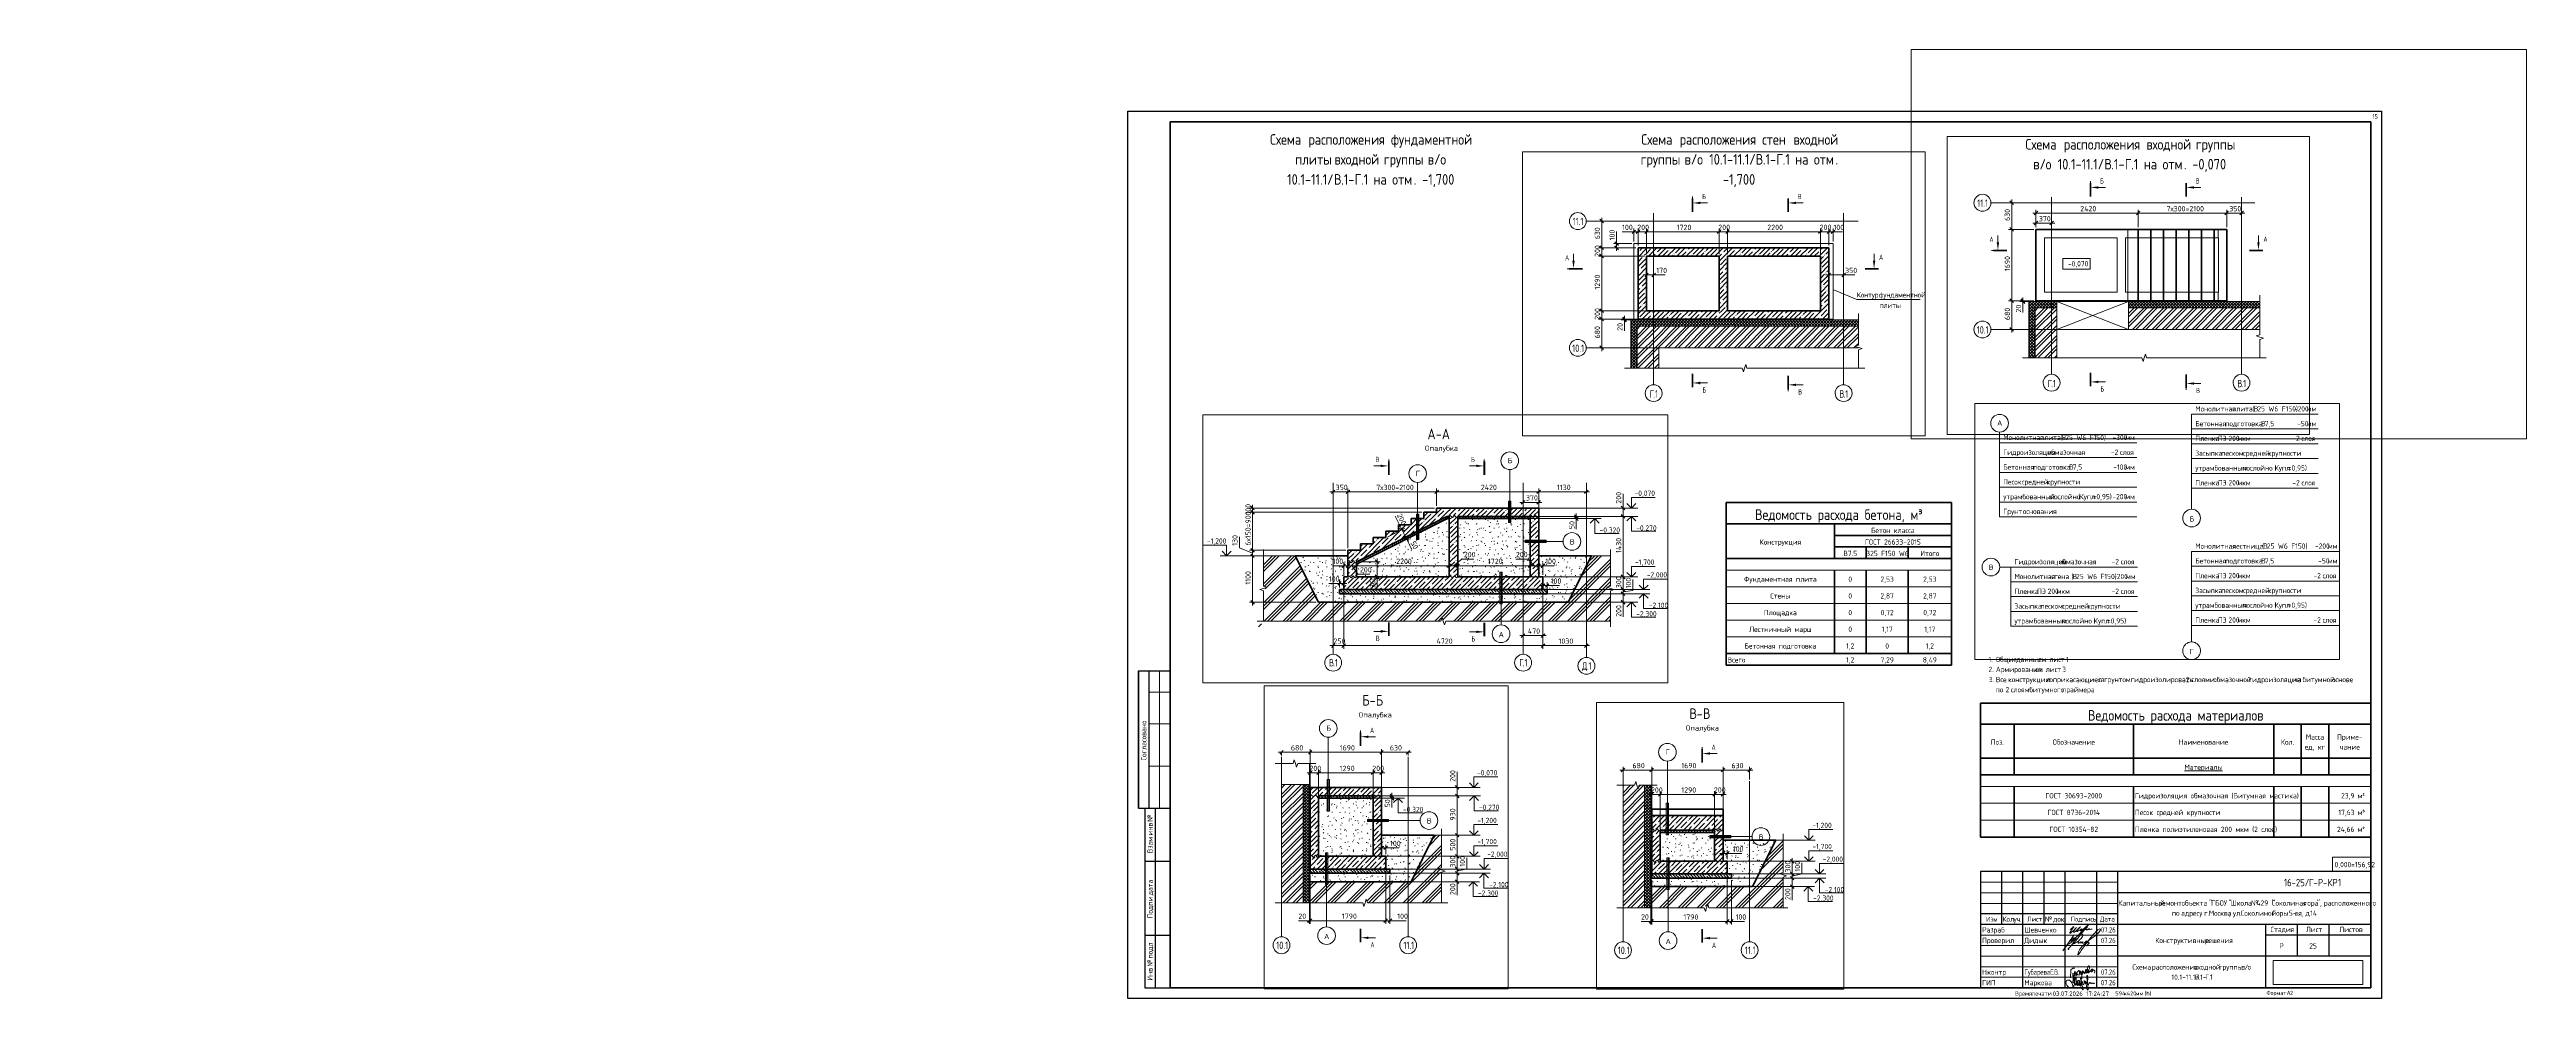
# Paper-space layout 'Layout1' of a CAD drawing. Header units: millimetres. Extents: x -511 to 663, y 0 to 449.
# The model-space entities are those that its viewports show. They can reach past a viewport. Long polylines and large blocks are cut down to what shows.
import ezdxf

# ---------------------------------------------------------------- set-up
doc = ezdxf.new("R2010")
doc.units = ezdxf.units.MM
for name, pattern in [('01 Штриховая _4 мм_', [6, 3.5, -2.5]), ('02 Штрихпунктирная _20 мм_', [25, 20, -2.5, 0, -2.5]), ('04 Пунктир 10мм', [10, 0, -10])]:
    doc.linetypes.add(name, pattern=pattern)
doc.layers.add('_NPLT_SIGN', color=5, linetype='Continuous', lineweight=9, true_color=0x0000ff, plot=False)
doc.layers.add('NPLT_SIGN', color=5, linetype='Continuous', lineweight=9, true_color=0x0000ff, plot=False)
for name, color, linetype, lineweight in [('AA_Dim', 7, 'Continuous', 9), ('AA_Dim-50', 7, 'Continuous', 9), ('AA_Linii', 7, 'Continuous', 50), ('AA_Oformlenie', 7, 'Continuous', 9), ('AA_Razrez', 7, 'Continuous', 9), ('AA_Vinoska', 7, 'Continuous', 9), ('AA_Visotnaya otmetka', 7, 'Continuous', 9), ('AF_Stena', 7, 'Continuous', 9), ('Gen_Stamp', 7, 'Continuous', 9), ('Gen_Table', 7, 'Continuous', 9), ('Gen_Text', 7, 'Continuous', 9), ('Оси', 7, 'Continuous', 9)]:
    doc.layers.add(name, color=color, linetype=linetype, lineweight=lineweight)
doc.layers.add('AA_NPLT_Vports', color=7, linetype='Continuous', plot=False)
for name, color, linetype, lineweight, true_color in [('AF_Okno', 7, 'Continuous', 20, 0xff9d3c), ('AF_Perekritie', 7, 'Continuous', 60, 0x006a35), ('AF_Perekritie_Грунт', 7, 'Continuous', 60, 0x006a35), ('AF_Perekritie_Опалубка', 7, 'Continuous', 60, 0x006a35), ('AF_Stena_Опалубка', 7, 'Continuous', 20, 0x0063c6), ('KR_Fundament', 7, 'Continuous', 20, 0x804000)]:
    doc.layers.add(name, color=color, linetype=linetype, lineweight=lineweight, true_color=true_color)
doc.styles.add('GOST Common', font='GOST_Common.ttf', dxfattribs={"width": 0.85, "height": 125})
doc.styles.add('GOST Common_1', font='GOST_Common.ttf', dxfattribs={"height": 125})
doc.styles.add('GOST Common_2', font='GOST_Common.ttf', dxfattribs={"height": 2.5})
doc.styles.add('ISOCPEUR', font='isocpeur.TTF', dxfattribs={"width": 0.7, "height": 125})
doc.styles.add('ISOCPEUR_1', font='isocpeur.TTF', dxfattribs={"width": 0.9, "height": 125})
doc.styles.add('ISOCPEUR_10', font='isocpeur.TTF', dxfattribs={"width": 0.85, "height": 3.5})
doc.styles.add('ISOCPEUR_11', font='isocpeur.TTF', dxfattribs={"width": 0.75, "height": 2.5})
doc.styles.add('ISOCPEUR_12', font='isocpeur.TTF', dxfattribs={"width": 0.85, "height": 5})
doc.styles.add('ISOCPEUR_2', font='isocpeur.TTF', dxfattribs={"width": 0.85, "height": 125})
doc.styles.add('ISOCPEUR_3', font='isocpeur.TTF', dxfattribs={"width": 0.7, "height": 175})
doc.styles.add('ISOCPEUR_4', font='isocpeur.TTF', dxfattribs={"width": 0.85, "height": 2.5})
doc.styles.add('ISOCPEUR_5', font='isocpeur.TTF', dxfattribs={"width": 0.85, "height": 2.3})
doc.styles.add('ISOCPEUR_6', font='isocpeur.TTF', dxfattribs={"width": 0.85, "height": 2})
doc.styles.add('ISOCPEUR_7', font='isocpeur.TTF', dxfattribs={"width": 0.85, "height": 2.1})
doc.styles.add('ISOCPEUR_8', font='isocpeur.TTF', dxfattribs={"width": 0.9, "height": 2})
doc.styles.add('ISOCPEUR_9', font='isocpeur.TTF', dxfattribs={"height": 2.1})
doc.styles.add('ISOCPEUR_I', font='isocpeui.ttf', dxfattribs={"width": 0.7, "height": 0.3})
doc.dimstyles.new('00_Точн_3_знака__прозр_', dxfattribs={"dimscale": 304.8, "dimtxt": 125.344371, "dimasz": 0.278871, "dimexe": 0.246063, "dimexo": 0.164042, "dimgap": 0.016404, "dimtad": 1, "dimdec": 3, "dimrnd": 0.001, "dimdsep": 46, "dimtxsty": 'ISOCPEUR_1', "dimblk1": 'OBLIQUE', "dimblk2": 'OBLIQUE', "dimsah": 1, "dimcen": 0.09, "dimdle": 0.246063, "dimazin": 0, "dimtfac": 1, "dimtdec": 4, "dimtix": 1, "dimtmove": 0, "dimatfit": 3, "dimfxl": 1, "dimtvp": 1, "dimtolj": 1, "dimtzin": 0, "dimlwd": 18, "dimlwe": 18, "dimarcsym": 2})
doc.dimstyles.new('00_Точн_3_знака__прозр__1', dxfattribs={"dimscale": 304.8, "dimtxt": 125.344371, "dimasz": 0.278871, "dimexe": 0.246063, "dimexo": 0.164042, "dimgap": 0.016404, "dimtad": 1, "dimdec": 3, "dimrnd": 0.001, "dimdsep": 46, "dimtxsty": 'ISOCPEUR_1', "dimblk1": 'OBLIQUE', "dimblk2": 'OBLIQUE', "dimsah": 1, "dimcen": 0.09, "dimdle": 0.246063, "dimazin": 0, "dimtfac": 1, "dimtdec": 4, "dimtix": 1, "dimtmove": 1, "dimatfit": 3, "dimfxl": 1, "dimtvp": 1, "dimtolj": 1, "dimtzin": 0, "dimlwd": 18, "dimlwe": 18, "dimarcsym": 2})
picture_1 = doc.add_image_def('image1.jpg', size_in_pixel=(1429, 378))
pattern_1 = [(45, (10486.42, 0), (-117.8655, 117.8655), []), (45, (10565, 0), (-117.8655, 117.8655), [])]
pattern_2 = [(45, (10486.417, 0), (-35.35534, 35.35534), []), (135, (10486.417, 0), (-35.35534, -35.35534), [])]
pattern_3 = [(45, (10486.42, 0), (-112.2532, 112.2532), []), (45, (10598.67, 0), (-112.2532, 112.2532), [198.437, -39.687, 1.676, -38.011])]
pattern_4 = [(45, (20252.12, 0), (-117.8655, 117.8655), []), (45, (20330.7, 0), (-117.8655, 117.8655), [])]
pattern_5 = [(45, (20252.116, 0), (-35.35534, 35.35534), []), (135, (20252.116, 0), (-35.35534, -35.35534), [])]
pattern_6 = [(45, (63365.58, -750), (-112.253, 112.253), []), (45, (63477.84, -750), (-112.253, 112.253), [198.438, -39.688, 1.676, -38.011])]
pattern_7 = [(135, (63365.58, -750), (-70.0036, -70.0036), [99, -16.5, 3.3, -16.5]), (135, (63365.58, -680.04), (-70.0036, -70.0036), [])]
pattern_8 = [(0, (63365.58, -750), (406.4, 101.6), [16.764, -288.036, 16.764, -288.036, -1625.6]), (0, (63365.58, -750), (406.4, 101.6), [-609.6, 16.764, -592.836, 16.764, -288.036, -711.2]), (0, (63365.58, -750), (406.4, 101.6), [-1524, 16.764, -186.436, 16.764, -491.236]), (120, (63517.98, -699.2), (-291.1882, 301.1527), [16.764, -288.036, 16.764, -288.036, -1625.6]), (120, (63517.98, -699.2), (-291.1882, 301.1527), [-609.6, 16.764, -592.836, 16.764, -288.036, -711.2]), (120, (63517.98, -699.2), (-291.1882, 301.1527), [-1524, 16.764, -186.436, 16.764, -491.236]), (240, (63568.78, -496), (-115.2118, -402.7527), [16.764, -288.036, 16.764, -288.036, -1625.6]), (240, (63568.78, -496), (-115.2118, -402.7527), [-609.6, 16.764, -592.836, 16.764, -288.036, -711.2]), (240, (63568.78, -496), (-115.2118, -402.7527), [-1524, 16.764, -186.436, 16.764, -491.236])]
pattern_9 = [(45, (71164.97, -150), (-112.253, 112.253), []), (45, (71277.22, -150), (-112.253, 112.253), [198.438, -39.688, 1.676, -38.011])]
pattern_10 = [(135, (71164.97, -150), (-70.0036, -70.0036), [99, -16.5, 3.3, -16.5]), (135, (71164.97, -80.04), (-70.0036, -70.0036), [])]
pattern_11 = [(0, (71164.97, -150), (406.4, 101.6), [16.764, -288.036, 16.764, -288.036, -1625.6]), (0, (71164.97, -150), (406.4, 101.6), [-609.6, 16.764, -592.836, 16.764, -288.036, -711.2]), (0, (71164.97, -150), (406.4, 101.6), [-1524, 16.764, -186.436, 16.764, -491.236]), (120, (71317.37, -99.2), (-291.1882, 301.1527), [16.764, -288.036, 16.764, -288.036, -1625.6]), (120, (71317.37, -99.2), (-291.1882, 301.1527), [-609.6, 16.764, -592.836, 16.764, -288.036, -711.2]), (120, (71317.37, -99.2), (-291.1882, 301.1527), [-1524, 16.764, -186.436, 16.764, -491.236]), (240, (71368.17, 104), (-115.2118, -402.7527), [16.764, -288.036, 16.764, -288.036, -1625.6]), (240, (71368.17, 104), (-115.2118, -402.7527), [-609.6, 16.764, -592.836, 16.764, -288.036, -711.2]), (240, (71368.17, 104), (-115.2118, -402.7527), [-1524, 16.764, -186.436, 16.764, -491.236])]
pattern_12 = [(45, (88456.68, -150), (-112.253, 112.253), []), (45, (88568.93, -150), (-112.253, 112.253), [198.438, -39.688, 1.676, -38.011])]
pattern_13 = [(135, (88456.68, -150), (-70.0036, -70.0036), [99, -16.5, 3.3, -16.5]), (135, (88456.68, -80.04), (-70.0036, -70.0036), [])]
pattern_14 = [(0, (88456.68, -150), (406.4, 101.6), [16.764, -288.036, 16.764, -288.036, -1625.6]), (0, (88456.68, -150), (406.4, 101.6), [-609.6, 16.764, -592.836, 16.764, -288.036, -711.2]), (0, (88456.68, -150), (406.4, 101.6), [-1524, 16.764, -186.436, 16.764, -491.236]), (120, (88609.08, -99.2), (-291.1882, 301.1527), [16.764, -288.036, 16.764, -288.036, -1625.6]), (120, (88609.08, -99.2), (-291.1882, 301.1527), [-609.6, 16.764, -592.836, 16.764, -288.036, -711.2]), (120, (88609.08, -99.2), (-291.1882, 301.1527), [-1524, 16.764, -186.436, 16.764, -491.236]), (240, (88659.88, 104), (-115.2118, -402.7527), [16.764, -288.036, 16.764, -288.036, -1625.6]), (240, (88659.88, 104), (-115.2118, -402.7527), [-609.6, 16.764, -592.836, 16.764, -288.036, -711.2]), (240, (88659.88, 104), (-115.2118, -402.7527), [-1524, 16.764, -186.436, 16.764, -491.236])]

# ---------------------------------------------------------------- blocks, each defined once
blk = doc.blocks.new('020_Основная надпись Форма 3 - ООО ПСК _Азурит_-3643371-Схема расположения входной группы в_о 10_1-11_1_В_1-Г_1')
at = {"layer": 'AA_Vinoska', "lineweight": 30}
for p, q in [((-589, 155), (-589, 90)), ((-589, 155), (-574, 155)), ((-589, 90), (-589, 155)), ((-584, 155), (-584, 90)), ((-589, 90), (-574, 90)), ((-586, 90), (-586, 5)), ((-586, 90), (-574, 90)), ((-581, 90), (-581, 5)), ((-586, 65), (-574, 65)), ((-190, 60), (-190, 5)), ((-5, 60), (-190, 60)), ((-180, 60), (-180, 35)), ((-170, 60), (-170, 5)), ((-160, 60), (-160, 35)), ((-150, 60), (-150, 5)), ((-135, 60), (-135, 5)), ((-125, 60), (-125, 5)), ((-5, 50), (-125, 50)), ((-125, 40), (-190, 40)), ((-586, 30), (-574, 30)), ((-125, 35), (-190, 35)), ((-5, 35), (-125, 35)), ((-55, 35), (-55, 5)), ((-5, 30), (-55, 30)), ((-40, 35), (-40, 30)), ((-40, 30), (-40, 20)), ((-25, 35), (-25, 30)), ((-25, 30), (-25, 20)), ((-5, 20), (-125, 20)), ((-586, 5), (-574, 5))]:
    blk.add_line(p, q, dxfattribs=at)
at = {"layer": 'AA_Vinoska', "lineweight": 18}
for p, q in [((-579, 155), (-579, 90)), ((-574, 155), (-574, 90)), ((-584, 145), (-574, 145)), ((-584, 130), (-574, 130)), ((-584, 110), (-574, 110)), ((-125, 55), (-190, 55)), ((-125, 50), (-190, 50)), ((-125, 45), (-190, 45)), ((-125, 30), (-190, 30)), ((-125, 25), (-190, 25)), ((-125, 20), (-190, 20)), ((-125, 15), (-190, 15)), ((-125, 10), (-190, 10))]:
    blk.add_line(p, q, dxfattribs=at)
at = {"layer": 'AA_Vinoska'}
for q in [(-15, 60), (-5, 70)]:
    blk.add_line((-5, 60), q, dxfattribs=at)
at = {"layer": 'Gen_Stamp', "lineweight": 25}
for p, q in [((-594, 0), (-594, 420)), ((-594, 420), (0, 420)), ((0, 420), (0, 0)), ((0, 0), (-594, 0))]:
    blk.add_line(p, q, dxfattribs=at)
at = {"layer": 'Gen_Stamp', "lineweight": 80}
for p, q in [((-574, 5), (-574, 415)), ((-574, 415), (-5, 415)), ((-5, 415), (-5, 5)), ((-5, 5), (-574, 5))]:
    blk.add_line(p, q, dxfattribs=at)
at = {"layer": 'Gen_Stamp', "char_height": 2.5, "attachment_point": 1, "rotation": 90, "style": 'ISOCPEUR_4'}
for s, insert, width in [('Согласовано', (-587.7, 112.6), 20.375), ('\\fISOCPEUR|b0|i0|c204|p34|;\\W.85;№', (-584.7, 83.6), 3.135), ('Взам', (-584.7, 68.7), 7.836), ('инв', (-584.7, 77.1), 5.52), ('. ', (-584.7, 81.7), 2.317), ('. ', (-584.7, 75.2), 2.317), ('\\fISOCPEUR|b0|i0|c204|p34|;\\W.85; ', (-584.7, 47.5), 1.567), ('дата', (-584.7, 48.8), 8.245), ('\\fISOCPEUR|b0|i0|c204|p34|;\\W.85;и', (-584.7, 46), 1.84), ('Подп', (-584.7, 37.9), 7.564), ('. ', (-584.7, 44.1), 2.317), ('подл', (-584.7, 18.9), 7.359), ('\\fISOCPEUR|b0|i0|c204|p34|;\\W.85;.', (-584.7, 24.9), 0.75), ('\\fISOCPEUR|b0|i0|c204|p34|;\\W.85;№', (-584.7, 15), 3.135), ('\\fISOCPEUR|b0|i0|c204|p34|;\\W.85; ', (-584.7, 17.6), 1.567), ('Инв', (-584.7, 8.4), 5.724), ('. ', (-584.7, 13.1), 2.317)]:
    blk.add_mtext(s, dxfattribs=dict(at, insert=insert, width=width))
at = {"layer": 'Gen_Stamp', "attachment_point": 1}
for s, insert, char_height, width, style in [('Изм', (-187.4, 38.6), 2.3, 5.179, 'ISOCPEUR_5'), ('\\fISOCPEUR|b0|i0|c204|p34|;\\W.85;.', (-183.1, 38.6), 2.3, 0.681, 'ISOCPEUR_5'), ('Кол', (-179.6, 38.8), 2.5, 5.724, 'ISOCPEUR_4'), ('\\fISOCPEUR|b0|i0|c204|p34|;\\W.85;.', (-174.9, 38.8), 2.5, 0.75, 'ISOCPEUR_4'), ('уч', (-174.3, 38.8), 2.5, 3.68, 'ISOCPEUR_4'), ('\\fISOCPEUR|b0|i0|c204|p34|;\\W.85;.', (-171.2, 38.8), 2.5, 0.75, 'ISOCPEUR_4'), ('Лист', (-167.9, 38.7), 2.3, 6.951, 'ISOCPEUR_5'), ('\\fISOCPEUR|b0|i0|c204|p34|;\\W.85;№', (-159.5, 38.8), 2.5, 3.135, 'ISOCPEUR_4'), ('\\fISOCPEUR|b0|i0|c204|p34|;\\W.85; ', (-156.9, 38.8), 2.5, 1.567, 'ISOCPEUR_4'), ('док', (-155.6, 38.8), 2.5, 5.52, 'ISOCPEUR_4'), ('\\fISOCPEUR|b0|i0|c204|p34|;\\W.85;.', (-151.1, 38.8), 2.5, 0.75, 'ISOCPEUR_4'), ('Подпись', (-147.3, 38.7), 2.3, 11.38, 'ISOCPEUR_5'), ('Дата', (-133.4, 38.7), 2.3, 7.905, 'ISOCPEUR_5'), ('Стадия', (-52.6, 33.9), 2.5, 11.721, 'ISOCPEUR_4'), ('\\fISOCPEUR|b0|i0|c204|p34|;\\W.85;Р', (-48.4, 26.1), 2.5, 2.044, 'ISOCPEUR_4'), ('Лист', (-35.8, 33.9), 2.5, 7.768, 'ISOCPEUR_4'), ('Листов', (-20, 33.9), 2.5, 11.448, 'ISOCPEUR_4'), ('Формат', (-54.5, 3.6), 2, 10.426, 'ISOCPEUR_6'), ('\\fISOCPEUR|b0|i0|c204|p34|;\\W.85; ', (-45.9, 3.6), 2, 1.295, 'ISOCPEUR_6'), ('\\fISOCPEUR|b0|i0|c204|p34|;\\W.85;А', (-44.9, 3.6), 2, 1.908, 'ISOCPEUR_6'), ('\\fISOCPEUR|b0|i0|c204|p34|;\\W.85;2', (-43.3, 3.6), 2, 1.499, 'ISOCPEUR_6')]:
    blk.add_mtext(s, dxfattribs=dict(at, insert=insert, char_height=char_height, width=width, style=style))
at = {"layer": 'Gen_Stamp', "color": 9, "true_color": 0xc0c0c0, "attachment_point": 1}
for s, insert, char_height, width, style in [('Время', (-173.6, 3.4), 2.1, 8.245, 'ISOCPEUR_7'), ('\\fISOCPEUR|b0|i0|c204|p34|;\\W.85; ', (-166.8, 3.4), 2.1, 1.363, 'ISOCPEUR_7'), ('печати', (-165.7, 3.4), 2.1, 10.085, 'ISOCPEUR_7'), ('\\fISOCPEUR|b0|i0|c204|p34|;\\W.85;:', (-157.3, 3.4), 2.1, 0.681, 'ISOCPEUR_7'), ('594', (-126.1, 3.4), 2, 4.978, 'ISOCPEUR_8'), ('\\fISOCPEUR|b0|i0|c204|p34|;\\W.9;х', (-122, 3.4), 2, 1.587, 'ISOCPEUR_8'), ('420', (-120.7, 3.4), 2, 4.978, 'ISOCPEUR_8'), ('мм', (-116.6, 3.4), 2, 3.608, 'ISOCPEUR_8'), (' (h)', (-113.6, 3.4), 2, 4.69, 'ISOCPEUR_8')]:
    blk.add_mtext(s, dxfattribs=dict(at, insert=insert, char_height=char_height, width=width, style=style))
at = {"layer": 'Gen_Stamp'}
image = blk.add_image(picture_1, insert=(-51.3, 6.6), size_in_units=(42.5, 11.3), dxfattribs=at)
image.dxf.flags = 7
blk = doc.blocks.new('022_Маркова - ГИП-3717660-Схема расположения входной группы в_о 10_1-11_1_В_1-Г_1')
at = {"layer": '_NPLT_SIGN'}
for points, knots in [([(43.9, 0.7), (43.5, 2.1), (42.5, 3.5), (41.8, 3.8), (40.7, 3.5), (40.3, 2.4), (40.8, 1.3), (41.8, 0.2), (43.1, 0), (44.4, 0.8), (44.6, 1.9), (44.6, 3.8), (44.6, 4.8)], [0, 0, 0, 0, 0.00435621, 0.00834068, 0.01168595, 0.01550962, 0.01972632, 0.02417924, 0.0289255, 0.03328241, 0.03828155, 0.04275783, 0.04275783, 0.04275783, 0.04275783]), ([(44.8, 4.3), (44.7, 4.8), (44.5, 5.1), (44.1, 5.2), (43.9, 5), (43.9, 4.3), (44.5, 2.5), (45, 1.3), (45.1, 1.2), (45.1, 1.2), (45.2, 1.6), (45.4, 3.1), (45.4, 4.3), (45.4, 4.8), (45.2, 4.9), (45.1, 4.9), (45, 4.7), (45.1, 3.6), (45.5, 1.9), (45.8, 1.1), (45.9, 1.1), (46, 1.2), (46.3, 2.5), (46.3, 2.9), (46.3, 3), (46.1, 3), (45.9, 3), (45.7, 2.7), (45.7, 2.1), (46, 1.8), (46.3, 1.6), (46.5, 1.3), (46.8, 1.1), (47, 1.1), (47.2, 2.5), (47.1, 3.1), (46.8, 3.5), (46.3, 3.5), (46, 3.2), (45.9, 2.8), (46, 2.1), (46.3, 1.7), (46.5, 1.7), (47, 2), (47, 2.2), (47, 2.8), (46.9, 3), (46.9, 3), (46.9, 3), (46.9, 2.9), (46.9, 1.8), (47.2, 1.4), (47.4, 1.2), (47.6, 1.3), (48, 1.9), (48, 2.6), (47.7, 3.7), (47.5, 4.4), (47.5, 4.6), (47.4, 4.6), (47.4, 4.6), (47.5, 3.8), (48.1, 1.2), (48.5, 0.1), (48.7, -0.8), (48.7, -0.9), (48.6, -0.9), (48.4, -0.9), (47.9, -0.2), (47.6, 0.7), (47.5, 2), (47.6, 2.7), (48, 3), (48.2, 2.9), (48.3, 2.8), (48.3, 2.5), (48.4, 1.9), (48.7, 1.5), (48.8, 1.5), (49, 1.6), (49, 1.8), (49.1, 2.2), (49.2, 2.9), (49.1, 3.2), (49.1, 3.5), (49.1, 3.5), (49.2, 3.5), (49.5, 2.8), (49.7, 2.2), (49.7, 2), (49.7, 2), (49.6, 2), (49.5, 2.4), (49.4, 2.6), (49.5, 3.1), (49.6, 3.2), (49.7, 3.1), (50, 2.6), (50.1, 2.2), (50.4, 2.2), (50.6, 2.5), (50.8, 3.4), (51, 4.4), (50.9, 5.3), (50.7, 5.8), (50.5, 5.9), (50.4, 5.8), (50.3, 5.6), (50.4, 4.9), (50.5, 4.1), (50.7, 2.5), (50.9, 1.3), (50.9, 0.5), (50.9, -0.1), (51, -0.5), (51, -0.9), (50.9, -1), (50.7, -0.9), (50.4, -0.6), (50.2, 1.1), (50.1, 2.1), (50.2, 2.6), (50.3, 2.7), (50.6, 2.5), (50.7, 2.1), (50.7, 1.9), (50.7, 1.4), (51, 1.3), (51.2, 1.5), (51.5, 2.3), (51.6, 2.5), (51.7, 2.5), (51.8, 2.4), (51.8, 2.1), (51.9, 2.1), (52, 2.2), (52.1, 2.4), (52.3, 2.5), (52.4, 2.4), (52.5, 2.2), (52.6, 2.1), (52.8, 2.1), (52.9, 2.1), (53.1, 2.2), (53.4, 2.2), (53.5, 2.1), (53.7, 2.1), (53.9, 2.1), (54.1, 2.2)], [0, 0, 0, 0, 0.0013642, 0.0024716, 0.0039271, 0.0071604, 0.0114923, 0.0151992, 0.0168552, 0.017577, 0.0197425, 0.0231954, 0.0267048, 0.0287659, 0.0295817, 0.0300123, 0.031498, 0.0347832, 0.0388614, 0.0418614, 0.0430502, 0.0447716, 0.0468358, 0.0489595, 0.0498178, 0.0504412, 0.0511968, 0.0523995, 0.0538233, 0.0552935, 0.0565438, 0.0577717, 0.0588373, 0.0609859, 0.0633503, 0.0660541, 0.0677903, 0.0693288, 0.0708886, 0.0726354, 0.0744423, 0.0759439, 0.0772831, 0.0783918, 0.0798486, 0.0809736, 0.0818741, 0.0822252, 0.0824312, 0.0837412, 0.0855667, 0.0876358, 0.0887665, 0.0901391, 0.0918825, 0.0946733, 0.0974863, 0.0997671, 0.1008166, 0.101087, 0.1020353, 0.1058616, 0.110959, 0.1161878, 0.1186349, 0.1198924, 0.1203364, 0.1215942, 0.123759, 0.1272016, 0.1305016, 0.133259, 0.1348584, 0.1358061, 0.1366498, 0.1378419, 0.1393454, 0.1406226, 0.1414171, 0.1419862, 0.1428554, 0.1443162, 0.1458558, 0.147224, 0.1479078, 0.1483694, 0.1493507, 0.1509007, 0.1525761, 0.1534842, 0.1538318, 0.1543395, 0.1550943, 0.1563412, 0.1572985, 0.1581547, 0.1590571, 0.160364, 0.1617296, 0.1629626, 0.1646785, 0.1672603, 0.1703712, 0.1730004, 0.1747326, 0.175603, 0.1762204, 0.1774892, 0.1794496, 0.1828662, 0.186801, 0.1907892, 0.1937227, 0.1957314, 0.1972287, 0.1982494, 0.1990669, 0.1999687, 0.2025853, 0.2060361, 0.2096286, 0.2115128, 0.2127044, 0.213734, 0.2148092, 0.2159556, 0.216966, 0.2181091, 0.2197772, 0.2213504, 0.222648, 0.2231309, 0.2237283, 0.2243257, 0.2249206, 0.2254421, 0.2261004, 0.22678, 0.2274149, 0.2280973, 0.2287697, 0.2293729, 0.2299582, 0.230652, 0.2313279, 0.2319846, 0.2325681, 0.2332749, 0.2332749, 0.2332749, 0.2332749])]:
    blk.add_open_spline(points, degree=3, knots=knots, dxfattribs=at)
blk = doc.blocks.new('022_Губарева Е_В_ - Нормоконтроль-3718201-Схема расположения входной группы в_о 10_1-11_1_В_1-Г_1')
at = {"layer": '_NPLT_SIGN'}
for points, knots in [([(42.6, -0.2), (42.7, 1.1), (42.8, 2), (42.8, 3), (42.8, 3.4), (42.9, 3.5), (43.9, 4.4), (44.2, 4.4), (44.3, 4.4), (44.4, 4.4), (44.4, 4)], [0, 0, 0, 0, 0.0035831, 0.00610071, 0.00770703, 0.00968285, 0.01159584, 0.01352143, 0.01412232, 0.01475797, 0.01475797, 0.01475797, 0.01475797]), ([(43.8, 1.9), (43.7, 1.5), (43.7, 1), (43.8, 0.6), (43.9, 0.5), (44.1, 0.7), (44.5, 1.3), (44.8, 2), (44.9, 2.5), (44.9, 2.7), (44.8, 2.7), (44.7, 2.7), (44.4, 1.8), (44.3, 0.6), (44.3, -0.5), (44.4, -1.5), (44.4, -2.2), (44.2, -2.6), (44.1, -2.6), (43.9, -2.6), (43.8, -2.3), (43.9, -1.1), (44.1, -0.3), (44.7, 1.2), (45, 1.9), (45.2, 2), (45.3, 1.9), (45.3, 1.5), (45.4, 1.1), (45.5, 1), (45.7, 1), (45.8, 1), (45.9, 1.2), (46, 1.5), (45.9, 1.6), (45.7, 1.5), (45.6, 1.3), (45.3, 0.9), (45.3, 0.7), (45.2, 0.6), (45.2, 0.6), (45.2, 0.8), (45.6, 2.2), (46, 2.7), (46.4, 3.1), (46.7, 3.2), (46.8, 3.1), (46.9, 3), (47, 2.2), (46.9, 1.9), (46.7, 1.1), (46.6, 1), (46.6, 1.1), (46.7, 1.6), (47.1, 2.4), (47.3, 2.8), (47.5, 3), (47.6, 2.9), (47.5, 1.8), (47.5, 1.2), (47.5, 1.1)], [0, 0, 0, 0, 0.00141903, 0.00251453, 0.00337203, 0.00464653, 0.00656525, 0.00877126, 0.01035522, 0.01120876, 0.01162334, 0.0128081, 0.0152087, 0.01880295, 0.02245602, 0.02553595, 0.02780375, 0.02915839, 0.02992211, 0.0305915, 0.03233411, 0.03487331, 0.03881069, 0.04238535, 0.04524248, 0.04650068, 0.0473813, 0.04840926, 0.04948548, 0.0502589, 0.05082659, 0.051391, 0.05208083, 0.05284209, 0.05363298, 0.05434785, 0.05541659, 0.0564329, 0.05731609, 0.05768512, 0.05801426, 0.05982684, 0.06230422, 0.06525775, 0.06687307, 0.06797065, 0.06863967, 0.06985615, 0.07125576, 0.07337441, 0.07476414, 0.07584655, 0.07660409, 0.07822482, 0.08024043, 0.08198553, 0.08292431, 0.08454256, 0.08644351, 0.08840011, 0.08840011, 0.08840011, 0.08840011]), ([(46.7, 1.9), (47.3, 2.1), (47.8, 2.4), (48.4, 2.8), (48.5, 2.9), (48.6, 3), (48.6, 3.1), (48.5, 3.1), (48.2, 2.6), (48.1, 2.2), (48, 1.2), (48, 0), (48, -0.5), (48, -0.7), (47.9, -0.7), (47.8, -0.6), (47.8, 0), (48.4, 1.8), (48.9, 2.5), (49, 2.6), (49.1, 2.6), (49.1, 2.5), (49.1, 2), (49.1, 1.8), (49.2, 1.8), (49.3, 1.8), (49.9, 2.4), (50.2, 3), (50.3, 3.3), (50.2, 3.6), (50.1, 3.7), (49.8, 3.5), (49.7, 3.1), (49.7, 2.6), (49.9, 2.2), (50.1, 2.1), (50.4, 2.2), (50.8, 2.7), (51.4, 3.5), (51.8, 4.6), (51.6, 5.4), (51.5, 5.5), (51.4, 5.5), (51.3, 5.5), (51.1, 5.2), (50.7, 4.2), (50.6, 3.1), (50.7, 2.3), (50.9, 2.1), (51.1, 2.1), (51.6, 2.5), (51.6, 3), (51.5, 3.2), (51.3, 3.2), (51.1, 3.1), (51, 2.9), (51, 2.6), (51, 2.4), (51.1, 2.3), (51.5, 2.4), (52.2, 3), (52.4, 3.2), (52.6, 3.7), (52.9, 3.9), (53.3, 3.8), (53.3, 3.2), (53, 2.8), (52.5, 2.4), (52.3, 2.9), (52.4, 3.4), (52.5, 3.5), (52.5, 3.3), (52.6, 3.3), (53.3, 3.3), (53.8, 3.3), (54.2, 3.3), (54.2, 2.9), (54.2, 2.6), (54.1, 2.4), (54.1, 2.2), (54.2, 2)], [0, 0, 0, 0, 0.002061, 0.0036154, 0.0046696, 0.0050974, 0.0054418, 0.0062669, 0.0074082, 0.0095322, 0.012344, 0.0152477, 0.0173466, 0.0182547, 0.0187982, 0.0197454, 0.0226428, 0.0262833, 0.0295057, 0.0307223, 0.0311997, 0.0318816, 0.0327288, 0.0334831, 0.0338833, 0.0349628, 0.0367236, 0.0387232, 0.0400853, 0.0408698, 0.0416582, 0.0425762, 0.0439393, 0.0454368, 0.046769, 0.0478604, 0.0491315, 0.0512693, 0.0543417, 0.0576748, 0.0600731, 0.0612526, 0.0616232, 0.0622122, 0.0638923, 0.0666299, 0.069869, 0.0723061, 0.0737444, 0.0750704, 0.0765109, 0.078042, 0.0790802, 0.0798296, 0.0806092, 0.081431, 0.0822644, 0.0829363, 0.0836607, 0.0852585, 0.0870435, 0.0889793, 0.0902316, 0.0915967, 0.0930789, 0.0947907, 0.0967323, 0.0986141, 0.1003735, 0.1016008, 0.1024329, 0.1028978, 0.1039958, 0.1054643, 0.107171, 0.1085436, 0.10964, 0.1106443, 0.1114336, 0.1121611, 0.1121611, 0.1121611, 0.1121611])]:
    blk.add_open_spline(points, degree=3, knots=knots, dxfattribs=at)
blk = doc.blocks.new('022_Нет подписи - 022_Нет подписи-1287868-Схема расположения входной группы в_о 10_1-11_1_В_1-Г_1')
at = {"layer": 'AA_Vinoska'}
blk.add_line((0, 0), (0, 5), dxfattribs=at)
blk = doc.blocks.new('022_Дидык - Проверил-3717937-Схема расположения входной группы в_о 10_1-11_1_В_1-Г_1')
at = {"layer": 'NPLT_SIGN'}
for points, degree in [([(44.2, 5), (39.1, -2.5)], 1), ([(45.4, 2.5), (50.4, 9)], 1), ([(50.1, 1), (50.9, 2)], 1), ([(50.4, 9), (50.7, 8.7), (50.5, 8.4)], 2)]:
    blk.add_open_spline(points, degree=degree, dxfattribs=at)
for points, knots in [([(42.6, 2.7), (43.3, 3.4), (44.2, 3.7), (44.6, 3.6), (44, 3.1), (42.7, 2.1), (42.8, 2), (43.3, 1.9), (43, 1.3), (41.8, 0.7), (40.4, 0.2)], [0, 0, 0, 0, 0.00257908, 0.00490218, 0.00804204, 0.01091335, 0.01349317, 0.01499468, 0.01769479, 0.02153982, 0.02153982, 0.02153982, 0.02153982]), ([(43.5, 1.8), (43.4, 2.3), (45.4, 4.1), (47, 5.5), (47.9, 5.8), (48.5, 5.3), (48.5, 4.7), (48, 3.6), (46.7, 2.3), (44.7, 1), (43.7, 0.7), (43.7, 1), (43.7, 1.6), (44.9, 3), (45.4, 3.3), (45.7, 3.1), (45.8, 2.9), (41.8, -1.1), (41.6, -1.6), (41.6, -1.8), (41.8, -1.8), (41.9, -1.7)], [0, 0, 0, 0, 0.00579009, 0.01209857, 0.01630687, 0.01891896, 0.0217722, 0.02579759, 0.03165415, 0.03734841, 0.04140241, 0.04355404, 0.04650833, 0.04980391, 0.05281755, 0.0541252, 0.06092527, 0.06795522, 0.07499617, 0.07606291, 0.07673449, 0.07673449, 0.07673449, 0.07673449]), ([(48.8, 1.1), (49.8, 1.8), (50.1, 2), (50.4, 2.4), (50.1, 1.8), (50.1, 1), (50.7, 1.8), (55.5, 7.8), (56.7, 8), (57, 7.7), (56.6, 6.7), (54.9, 4.9), (46.7, -0.9), (46.1, -4.4), (46.3, -4.6), (48.4, -1.2), (50.1, 1)], [0, 0, 0, 0, 0.0023489, 0.0040688, 0.0062669, 0.0089514, 0.0196464, 0.0308469, 0.0414039, 0.0445038, 0.0489699, 0.0644749, 0.0826434, 0.098344, 0.1070883, 0.115037, 0.115037, 0.115037, 0.115037]), ([(46.6, 2.4), (46.3, 1.4), (46.3, 1.1), (46.5, 1.1), (47.1, 1.5), (47.6, 1.9), (47.8, 2.1), (47.4, 1.5)], [0, 0, 0, 0, 0.001738604, 0.003137735, 0.004906237, 0.006696871, 0.008500965, 0.008500965, 0.008500965, 0.008500965]), ([(47.4, 1.5), (47.4, 1), (48.1, 1.4), (48.7, 2), (48.4, 1.3), (48.2, 1), (48.8, 1.1)], [0, 0, 0, 0, 0.002404219, 0.005052125, 0.007160297, 0.008951112, 0.008951112, 0.008951112, 0.008951112]), ([(50.1, 1), (50.9, 1.5), (51.5, 1.4), (51.6, 1.2), (51, 0.8), (50.5, 0.2), (50.4, -0.3)], [0, 0, 0, 0, 0.002031734, 0.003845859, 0.005853103, 0.00798932, 0.00798932, 0.00798932, 0.00798932])]:
    blk.add_open_spline(points, degree=3, knots=knots, dxfattribs=at)
blk = doc.blocks.new('022_Шевченко - Разработал-3717397-Схема расположения входной группы в_о 10_1-11_1_В_1-Г_1')
at = {"layer": '_NPLT_SIGN'}
for points, knots in [([(42.5, 2.6), (43.1, 3.1), (43.8, 3.7), (44.1, 3.9), (44.2, 3.9), (44.3, 3.9), (44.3, 3.8), (44.2, 3.7), (43.8, 3.2), (43, 2.2), (42.4, 1.3), (42.4, 1.1), (42.4, 0.9), (42.6, 0.9), (43.2, 1.3), (43.6, 1.7), (44.4, 2.4), (45.1, 3.1), (45.8, 3.9), (45.1, 3), (44.5, 2.4), (44.1, 1.5), (44.1, 1.4), (44.1, 1.4), (44.4, 1.4), (44.7, 1.5), (45.4, 2.1), (46.3, 2.9), (47.4, 3.9), (47.4, 3.9), (47.4, 3.9), (47.4, 3.9), (46.5, 3), (46.2, 2.5), (45.8, 2), (45.7, 1.8), (45.8, 1.7), (46, 1.7), (46.2, 1.8), (46.6, 2.1), (47.2, 2.5), (47.6, 2.8), (47.8, 2.9), (47.8, 2.9), (47.8, 2.8), (47.8, 2.8), (47.5, 2.4), (47.3, 2.3), (47.2, 2.1), (47.2, 2), (47.4, 2), (47.5, 2.1), (47.7, 2.2), (47.9, 2.3), (48.1, 2.4), (48.2, 2.5), (48.9, 3), (49.7, 3.6), (50.2, 4), (50.7, 4.3), (50.9, 4.4), (51.1, 4.6), (51.2, 4.8), (51.2, 5), (51.1, 5.1), (51, 5.1), (51, 5.1), (50.8, 4.9), (50.7, 4.7), (50.5, 4.4), (50.1, 3.9), (49.5, 3.4), (49.2, 2.9), (48.7, 2.1), (48.1, 1.2), (47.7, 0.7), (47.5, 0.5), (46.9, -0.1), (46.8, -0.2), (46.7, -0.2), (46.6, -0.1)], [0, 0, 0, 0, 0.0023049, 0.0038152, 0.0043622, 0.0045683, 0.0048282, 0.0057791, 0.0080466, 0.0113522, 0.0141487, 0.0157757, 0.0163924, 0.0175553, 0.0191558, 0.0217648, 0.0246845, 0.0281167, 0.0316525, 0.0349884, 0.0382022, 0.0402388, 0.041517, 0.0420024, 0.0427253, 0.0443171, 0.047062, 0.0510581, 0.0540802, 0.0557273, 0.0558271, 0.0572489, 0.0592969, 0.0619659, 0.0635616, 0.0646493, 0.0653215, 0.0659579, 0.0670243, 0.0686057, 0.0704138, 0.0719225, 0.0726842, 0.0730244, 0.0731477, 0.0737849, 0.0745704, 0.0755364, 0.0760745, 0.0765581, 0.0769874, 0.0775696, 0.0782139, 0.0790099, 0.079659, 0.0810452, 0.083199, 0.0859478, 0.0883739, 0.0899943, 0.0912172, 0.0920409, 0.0928464, 0.0934812, 0.0939939, 0.0943362, 0.0947506, 0.0953547, 0.0962551, 0.0976713, 0.099628, 0.1017839, 0.1042642, 0.1071285, 0.1100443, 0.1122163, 0.114192, 0.1155895, 0.116798, 0.1171197, 0.1171197, 0.1171197, 0.1171197]), ([(46.6, -0.1), (46.6, 0.1), (46.7, 0.3), (46.9, 0.6), (47.2, 1), (47.5, 1.3), (47.9, 1.6), (48.6, 2.1), (49.3, 2.5), (49.7, 2.8), (50.2, 2.9), (50.3, 2.9), (50.4, 2.9), (50.3, 2.7), (50.1, 2.6), (50.1, 2.5), (50.3, 2.4), (50.6, 2.5), (51, 2.6), (51.3, 2.9), (51.5, 2.9), (51.7, 2.9), (51.7, 2.7), (51.8, 2.6), (51.9, 2.6), (52, 2.7), (52.3, 2.7), (52.9, 2.8)], [0, 0, 0, 0, 0.00089394, 0.00215108, 0.00354813, 0.00514475, 0.00704668, 0.00945589, 0.01178881, 0.01373832, 0.01493587, 0.01568754, 0.0161601, 0.01667465, 0.01721995, 0.01780552, 0.01844241, 0.01937251, 0.02056399, 0.02168475, 0.02255885, 0.02315134, 0.023615, 0.02402677, 0.02443113, 0.02508457, 0.02623253, 0.02623253, 0.02623253, 0.02623253])]:
    blk.add_open_spline(points, degree=3, knots=knots, dxfattribs=at)
blk = doc.blocks.new('Видовой экран - Разрез_Опалубка-551892-Схема расположения входной группы в_о 10_1-11_1_В_1-Г_1')
at = {"layer": 'Gen_Text', "insert": (-7.2, -1.9), "char_height": 2.5, "width": 18.038, "attachment_point": 1, "style": 'GOST Common_2', "bg_fill": 3, "box_fill_scale": 1.25, "bg_fill_color": 256, "bg_fill_true_color": 13158600, "bg_fill_transparency": 0}
blk.add_mtext('Опалубка', dxfattribs=at)
blk = doc.blocks.new('011_ЛинияОбрыва _ЭлУзла_Линия_ - Тип 1-3694137-План СТм на отм_ -1_700 Опл')
at = {"layer": 'AA_Oformlenie'}
for p, q in [((0, 0), (595, 0)), ((706.3, 0), (1140, 0))]:
    blk.add_line(p, q, dxfattribs=at)
blk = doc.blocks.new('011_ЛинияОбрыва _ЭлУзла_Линия_ - Тип 1-3694237-План СТм на отм_ -1_700 Опл')
at = {"layer": 'AA_Oformlenie'}
for p, q in [((0, 0), (2640, 0)), ((2751.3, 0), (5390, 0))]:
    blk.add_line(p, q, dxfattribs=at)
blk = doc.blocks.new('231_Отверстие прямоугольное _Окно_Стена_ - Проем сущ_-3702003-План на отм_ 0_000 Опл')
at = {"layer": 'AA_Oformlenie', "lineweight": 20}
for p, q in [((-725, -330), (-725, 330)), ((-725, 330), (975, 330)), ((-725, 330), (-725, -330)), ((975, 330), (-725, 330)), ((975, 330), (-725, -330)), ((-725, 330), (975, -330)), ((975, 330), (975, -330)), ((975, 330), (975, -330)), ((975, -330), (-725, -330)), ((-725, -330), (975, -330))]:
    blk.add_line(p, q, dxfattribs=at)
at = {"layer": 'AF_Okno', "color": 7}
for p, q in [((635, 330), (-725, 330)), ((-385, -330), (975, -330))]:
    blk.add_line(p, q, dxfattribs=at)
blk = doc.blocks.new('Ktcnybwf - Лестница-3686718-План на отм_ 0_000 Опл')
at = {"layer": 'AF_Perekritie'}
for p, q in [((31880.1, 78025), (32180.1, 78025)), ((32180.1, 78025), (32480.1, 78025)), ((32180.1, 78025), (32180.1, 76335)), ((34080.1, 78025), (32480.1, 78025)), ((32480.1, 76335), (32480.1, 78025)), ((32780.1, 78025), (32780.1, 76335)), ((33080.1, 78025), (33080.1, 76335)), ((33380.1, 78025), (33380.1, 76335)), ((33680.1, 78025), (33680.1, 76335)), ((33980.1, 78025), (33980.1, 76335)), ((34080.1, 78025), (34280.1, 78025)), ((34280.1, 78025), (34280.1, 76335)), ((32180.1, 76335), (31880.1, 76335)), ((32480.1, 76335), (32180.1, 76335)), ((32480.1, 76335), (34080.1, 76335)), ((34280.1, 76335), (34080.1, 76335))]:
    blk.add_line(p, q, dxfattribs=at)
blk = doc.blocks.new('011_ЛинияОбрыва _ЭлУзла_Линия_ - Тип 1-3687774-План на отм_ 0_000 Опл')
at = {"layer": 'AA_Oformlenie'}
for p, q in [((0, 0), (785, 0)), ((896.3, 0), (1328.5, 0))]:
    blk.add_line(p, q, dxfattribs=at)
blk = doc.blocks.new('011_ЛинияОбрыва _ЭлУзла_Линия_ - Тип 1-3860242-План на отм_ 0_000 Опл')
at = {"layer": 'AA_Oformlenie'}
for p, q in [((0, 0), (2680.5, 0)), ((2791.8, 0), (5471, 0))]:
    blk.add_line(p, q, dxfattribs=at)
blk = doc.blocks.new('Ktcnybwf - Лестница-3686718-А-А Опл')
at = {"layer": 'AF_Perekritie', "lineweight": 9}
h = blk.add_hatch(dxfattribs=at)
h.set_pattern_fill('FP_4', style=0, pattern_type=2)
h.set_pattern_definition([(45, (-31944.48, -750), (-112.253, 112.253), []), (45, (-31832.23, -750), (-112.253, 112.253), [198.438, -39.688, 1.676, -38.011])])
h.paths.add_polyline_path([(-34080.1, -1343.6), (-31932.8, -270), (-31880.1, -270), (-31880.1, -70), (-32180.1, -70), (-32180.1, -170), (-32480.1, -170), (-32480.1, -320), (-32780.1, -320), (-32780.1, -470), (-33080.1, -470), (-33080.1, -620), (-33380.1, -620), (-33380.1, -770), (-33680.1, -770), (-33680.1, -920), (-33980.1, -920), (-33980.1, -1070), (-34280.1, -1070), (-34280.1, -1320), (-34080.1, -1320), (-34080.1, -1340)])
at = {"layer": 'AF_Perekritie'}
for p, q in [((-31880.1, -70), (-32180.1, -70)), ((-32180.1, -70), (-32180.1, -170)), ((-32180.1, -170), (-32480.1, -170)), ((-32480.1, -170), (-32480.1, -320)), ((-34080.1, -1343.6), (-31932.8, -270)), ((-31932.8, -270), (-31880.1, -270)), ((-32480.1, -320), (-32780.1, -320)), ((-32780.1, -320), (-32780.1, -470)), ((-32780.1, -470), (-33080.1, -470)), ((-33080.1, -470), (-33080.1, -620)), ((-33080.1, -620), (-33380.1, -620)), ((-33380.1, -620), (-33380.1, -770)), ((-33380.1, -770), (-33680.1, -770)), ((-33680.1, -770), (-33680.1, -920)), ((-33680.1, -920), (-33980.1, -920)), ((-33980.1, -920), (-33980.1, -1070)), ((-33980.1, -1070), (-34280.1, -1070)), ((-34280.1, -1070), (-34280.1, -1340)), ((-34080.1, -1340), (-34080.1, -1343.6))]:
    blk.add_line(p, q, dxfattribs=at)
blk = doc.blocks.new('011_ЛинияОбрыва _ЭлУзла_Линия_ - Тип 1-3689518-А-А Опл')
at = {"layer": 'AA_Oformlenie'}
for p, q in [((-36280.1, -1200), (-36280.1, -1917.7)), ((-36280.1, -2029), (-36280.1, -2745.5))]:
    blk.add_line(p, q, dxfattribs=at)
blk = doc.blocks.new('011_ЛинияОбрыва _ЭлУзла_Линия_ - Тип 1-3711633-А-А Опл')
at = {"layer": 'AA_Oformlenie'}
for p, q in [((-36280.1, -2745.5), (-32075.1, -2745.5)), ((-31963.8, -2745.5), (-28060.1, -2745.5))]:
    blk.add_line(p, q, dxfattribs=at)
blk = doc.blocks.new('011_ЛинияОбрыва _ЭлУзла_Линия_ - Тип 1-3689468-А-А Опл')
at = {"layer": 'AA_Oformlenie'}
for p, q in [((-28060.1, -1200), (-28060.1, -1917.7)), ((-28060.1, -2029), (-28060.1, -2745.5))]:
    blk.add_line(p, q, dxfattribs=at)
blk = doc.blocks.new('Последовательность узлов - 3мм масшт50 маскировка-904230-А-А Опл')
at = {"layer": 'AA_Oformlenie'}
for p, q in [((-34280.1, -1700), (-34255.1, -1675)), ((-34205.1, -1725), (-34255.1, -1675)), ((-34180.1, -1700), (-34155.1, -1675)), ((-34105.1, -1725), (-34155.1, -1675)), ((-34180.1, -1700), (-34205.1, -1725)), ((-34080.1, -1700), (-34105.1, -1725))]:
    blk.add_line(p, q, dxfattribs=at)
blk = doc.blocks.new('Ktcnybwf - Лестница-3686718-В-В Опл')
at = {"layer": 'AF_Perekritie', "lineweight": 9}
h = blk.add_hatch(dxfattribs=at)
h.set_pattern_fill('FP_10', style=0, pattern_type=2)
h.set_pattern_definition([(45, (77000.14, -150), (-112.253, 112.253), []), (45, (77112.4, -150), (-112.253, 112.253), [198.438, -39.688, 1.676, -38.011])])
h.paths.add_polyline_path([(76535, -960.8), (77825, -960.8), (77825, -940), (78025, -940), (78025, -620), (76335, -620), (76335, -940), (76535, -940)])
at = {"layer": 'AF_Perekritie'}
for p, q in [((76335, -620), (76335, -470)), ((78025, -470), (76335, -470)), ((78025, -470), (78025, -620)), ((76335, -620), (76335, -960.8)), ((78025, -620), (76335, -620)), ((78025, -620), (76335, -620)), ((78025, -960.8), (78025, -620)), ((76535, -960.8), (77825, -960.8))]:
    blk.add_line(p, q, dxfattribs=at)
blk = doc.blocks.new('011_ЛинияОбрыва _ЭлУзла_Линия_ - Тип 1-3697662-В-В Опл')
at = {"layer": 'AA_Oformlenie'}
for p, q in [((79445, -1200), (79445, -1965)), ((79445, -2076.3), (79445, -2800))]:
    blk.add_line(p, q, dxfattribs=at)
blk = doc.blocks.new('011_ЛинияОбрыва _ЭлУзла_Линия_ - Тип 1-3697484-В-В Опл')
at = {"layer": 'AA_Oformlenie'}
for p, q in [((77578.7, -2800), (75655, -2800)), ((79561.3, -2800), (77690, -2800))]:
    blk.add_line(p, q, dxfattribs=at)
blk = doc.blocks.new('011_ЛинияОбрыва _ЭлУзла_Линия_ - Тип 1-3696786-В-В Опл')
at = {"layer": 'AA_Oformlenie'}
for p, q in [((75928.7, 100), (75655, 100)), ((76315, 100), (76040, 100))]:
    blk.add_line(p, q, dxfattribs=at)
blk = doc.blocks.new('Последовательность узлов - 3мм масшт50 маскировка-904230-В-В Опл')
at = {"layer": 'AA_Oformlenie'}
for p, q in [((77825, -1700), (77850, -1675)), ((77900, -1725), (77850, -1675)), ((77925, -1700), (77950, -1675)), ((78000, -1725), (77950, -1675)), ((77925, -1700), (77900, -1725)), ((78025, -1700), (78000, -1725))]:
    blk.add_line(p, q, dxfattribs=at)
blk = doc.blocks.new('231_Отверстие прямоугольное _Окно_Стена_ - Проем сущ_-3702003-Б-Б Опл')
at = {"layer": 'AF_Okno', "color": 7, "lineweight": 9}
blk.add_line((75655, 0), (75655, 500), dxfattribs=at)
blk = doc.blocks.new('011_ЛинияОбрыва _ЭлУзла_Линия_ - Тип 1-3697662-Б-Б Опл')
at = {"layer": 'AA_Oformlenie'}
for p, q in [((79445, -1200), (79445, -1965)), ((79445, -2076.3), (79445, -2800))]:
    blk.add_line(p, q, dxfattribs=at)
blk = doc.blocks.new('011_ЛинияОбрыва _ЭлУзла_Линия_ - Тип 1-3697484-Б-Б Опл')
at = {"layer": 'AA_Oformlenie'}
for p, q in [((77578.7, -2800), (75655, -2800)), ((79594.7, -2800), (77690, -2800))]:
    blk.add_line(p, q, dxfattribs=at)
blk = doc.blocks.new('011_ЛинияОбрыва _ЭлУзла_Линия_ - Тип 1-3699179-Б-Б Опл')
at = {"layer": 'AA_Oformlenie'}
for p, q in [((75928.7, 500), (75655, 500)), ((76315, 500), (76040, 500))]:
    blk.add_line(p, q, dxfattribs=at)
blk = doc.blocks.new('Последовательность узлов - 3мм масшт50 маскировка-904230-Б-Б Опл')
at = {"layer": 'AA_Oformlenie'}
for p, q in [((76335, -270), (76360, -245)), ((76360, -245), (76410, -295)), ((76435, -270), (76460, -245)), ((76460, -245), (76510, -295)), ((76435, -270), (76410, -295)), ((76535, -270), (76510, -295))]:
    blk.add_line(p, q, dxfattribs=at)
blk = doc.blocks.new('Разрез - Номер узла_ сзади-394133-План СТм на отм_ -1_700 Опл')
at = {"layer": 'AA_Razrez'}
for points in [[(7.329, 0.404), (7.329, -0.394), (0.873, -0.394), (0.873, 0.404)], [(3.497, -3.533), (2.503, -3.533), (3, 0)]]:
    blk.add_hatch(color=256, dxfattribs=at).paths.add_polyline_path(points)
for p, q in [((3, -3), (3, -7.096)), ((2.503, -3.533), (3.497, -3.533))]:
    blk.add_line(p, q, dxfattribs=at)
blk = doc.blocks.new('Разрез - Номер узла_ спереди-394134-План СТм на отм_ -1_700 Опл')
at = {"layer": 'AA_Razrez'}
for points in [[(7.329, 0.404), (7.329, -0.394), (0.873, -0.394), (0.873, 0.404)], [(3.497, -3.533), (2.503, -3.533), (3, 0)]]:
    blk.add_hatch(color=256, dxfattribs=at).paths.add_polyline_path(points)
for p, q in [((3, -3), (3, -7.096)), ((2.503, -3.533), (3.497, -3.533))]:
    blk.add_line(p, q, dxfattribs=at)
blk = doc.blocks.new('DIMBLOCK8-План СТм на отм_ -1_700 Опл')
at = {"layer": 'AA_Dim-50', "color": 30, "lineweight": 30, "true_color": 0xff8000, "transparency": 16777216}
for p, q in [((39387.9, 76335), (39345.4, 76377.5)), ((39387.9, 76335), (39430.4, 76292.5)), ((39387.9, 75655), (39345.4, 75697.5)), ((39387.9, 75655), (39430.4, 75612.5))]:
    blk.add_line(p, q, dxfattribs=at)
at = {"layer": 'AA_Dim-50', "color": 30, "lineweight": 18, "true_color": 0xff8000, "transparency": 16777216}
for p, q in [((40196.5, 76335), (39312.9, 76335)), ((39387.9, 75580), (39387.9, 76335)), ((39387.9, 76335), (40196.5, 76335)), ((39377.8, 75655), (39462.9, 75655)), ((39387.9, 75655), (39377.8, 75655))]:
    blk.add_line(p, q, dxfattribs=at)
at = {"layer": 'AA_Dim-50', "color": 0, "lineweight": 18, "transparency": 16777216, "insert": (39220.1, 75877.9), "char_height": 125, "width": 280.961, "attachment_point": 1, "rotation": 90, "line_spacing_factor": 1.135194, "style": 'ISOCPEUR_1'}
blk.add_mtext('680', dxfattribs=at)
blk = doc.blocks.new('_Oblique')
at = {"color": 0, "linetype": 'ByBlock', "lineweight": -2}
blk.add_line((-0.5, -0.5), (0.5, 0.5), dxfattribs=at)
blk = doc.blocks.new('DIMBLOCK9-План СТм на отм_ -1_700 Опл')
at = {"layer": 'AA_Dim-50', "color": 30, "lineweight": 30, "true_color": 0xff8000, "transparency": 16777216}
for p, q in [((39387.9, 76535), (39345.4, 76577.5)), ((39387.9, 76535), (39430.4, 76492.5)), ((39387.9, 76335), (39345.4, 76377.5)), ((39387.9, 76335), (39430.4, 76292.5))]:
    blk.add_line(p, q, dxfattribs=at)
at = {"layer": 'AA_Dim-50', "color": 30, "lineweight": 18, "true_color": 0xff8000, "transparency": 16777216}
for p, q in [((40396.5, 76535), (39312.9, 76535)), ((39387.9, 76335), (39387.9, 76535)), ((39387.9, 76535), (40396.5, 76535)), ((40196.5, 76335), (39312.9, 76335)), ((39387.9, 76335), (40196.5, 76335))]:
    blk.add_line(p, q, dxfattribs=at)
at = {"layer": 'AA_Dim-50', "color": 0, "lineweight": 18, "transparency": 16777216, "insert": (39220.1, 76317.9), "char_height": 125, "width": 280.961, "attachment_point": 1, "rotation": 90, "line_spacing_factor": 1.135194, "style": 'ISOCPEUR_1'}
blk.add_mtext('200', dxfattribs=at)
blk = doc.blocks.new('DIMBLOCK10-План СТм на отм_ -1_700 Опл')
at = {"layer": 'AA_Dim-50', "color": 30, "lineweight": 30, "true_color": 0xff8000, "transparency": 16777216}
for p, q in [((39387.9, 77825), (39345.4, 77867.5)), ((39387.9, 77825), (39430.4, 77782.5)), ((39387.9, 76535), (39345.4, 76577.5)), ((39387.9, 76535), (39430.4, 76492.5))]:
    blk.add_line(p, q, dxfattribs=at)
at = {"layer": 'AA_Dim-50', "color": 30, "lineweight": 18, "true_color": 0xff8000, "transparency": 16777216}
for p, q in [((40396.5, 77825), (39312.9, 77825)), ((39387.9, 76535), (39387.9, 77825)), ((39387.9, 77825), (40396.5, 77825)), ((40396.5, 76535), (39312.9, 76535)), ((39387.9, 76535), (40396.5, 76535))]:
    blk.add_line(p, q, dxfattribs=at)
at = {"layer": 'AA_Dim-50', "color": 0, "lineweight": 18, "transparency": 16777216, "insert": (39220.1, 77035.7), "char_height": 125, "width": 346.234, "attachment_point": 1, "rotation": 90, "line_spacing_factor": 1.135194, "style": 'ISOCPEUR_1'}
blk.add_mtext('1290', dxfattribs=at)
blk = doc.blocks.new('DIMBLOCK11-План СТм на отм_ -1_700 Опл')
at = {"layer": 'AA_Dim-50', "color": 30, "lineweight": 30, "true_color": 0xff8000, "transparency": 16777216}
for p, q in [((39387.9, 78025), (39345.4, 78067.5)), ((39387.9, 78025), (39430.4, 77982.5)), ((39387.9, 77825), (39345.4, 77867.5)), ((39387.9, 77825), (39430.4, 77782.5))]:
    blk.add_line(p, q, dxfattribs=at)
at = {"layer": 'AA_Dim-50', "color": 30, "lineweight": 18, "true_color": 0xff8000, "transparency": 16777216}
for p, q in [((40196.5, 78025), (39312.9, 78025)), ((39387.9, 77825), (39387.9, 78025)), ((39387.9, 78025), (40196.5, 78025)), ((40396.5, 77825), (39312.9, 77825)), ((39387.9, 77825), (40396.5, 77825))]:
    blk.add_line(p, q, dxfattribs=at)
at = {"layer": 'AA_Dim-50', "color": 0, "lineweight": 18, "transparency": 16777216, "insert": (39220.1, 77807.9), "char_height": 125, "width": 280.961, "attachment_point": 1, "rotation": 90, "line_spacing_factor": 1.135194, "style": 'ISOCPEUR_1'}
blk.add_mtext('200', dxfattribs=at)
blk = doc.blocks.new('DIMBLOCK12-План СТм на отм_ -1_700 Опл')
at = {"layer": 'AA_Dim-50', "color": 30, "lineweight": 18, "true_color": 0xff8000, "transparency": 16777216}
for p, q in [((39387.9, 78025), (39387.9, 78730)), ((39377.8, 78655), (39462.9, 78655)), ((39387.9, 78655), (39377.8, 78655)), ((40196.5, 78025), (39312.9, 78025)), ((39387.9, 78025), (40196.5, 78025))]:
    blk.add_line(p, q, dxfattribs=at)
at = {"layer": 'AA_Dim-50', "color": 30, "lineweight": 30, "true_color": 0xff8000, "transparency": 16777216}
for p, q in [((39387.9, 78655), (39345.4, 78697.5)), ((39387.9, 78655), (39430.4, 78612.5)), ((39387.9, 78025), (39345.4, 78067.5)), ((39387.9, 78025), (39430.4, 77982.5))]:
    blk.add_line(p, q, dxfattribs=at)
at = {"layer": 'AA_Dim-50', "color": 0, "lineweight": 18, "transparency": 16777216, "insert": (39220.1, 78222.9), "char_height": 125, "width": 280.961, "attachment_point": 1, "rotation": 90, "line_spacing_factor": 1.135194, "style": 'ISOCPEUR_1'}
blk.add_mtext('630', dxfattribs=at)
blk = doc.blocks.new('DIMBLOCK13-План СТм на отм_ -1_700 Опл')
at = {"layer": 'AA_Dim-50', "color": 30, "lineweight": 18, "true_color": 0xff8000, "transparency": 16777216}
for p, q in [((40146.5, 78175), (40146.5, 78476.7)), ((40246.5, 78075), (40246.5, 78476.7)), ((39869.1, 78401.7), (40129.6, 78401.7)), ((40071.5, 78401.7), (40246.5, 78401.7)), ((40129.6, 78401.7), (40196.5, 78401.7)), ((40146.5, 78401.7), (40146.5, 78175)), ((40246.5, 78401.7), (40246.5, 78075))]:
    blk.add_line(p, q, dxfattribs=at)
at = {"layer": 'AA_Dim-50', "color": 30, "lineweight": 30, "true_color": 0xff8000, "transparency": 16777216}
for p, q in [((40146.5, 78401.7), (40189, 78444.2)), ((40246.5, 78401.7), (40289, 78444.2)), ((40146.5, 78401.7), (40104, 78359.2)), ((40246.5, 78401.7), (40204, 78359.2))]:
    blk.add_line(p, q, dxfattribs=at)
at = {"layer": 'AA_Dim-50', "color": 0, "lineweight": 18, "transparency": 16777216, "insert": (39869.1, 78569.6), "char_height": 125, "width": 252.581, "attachment_point": 1, "line_spacing_factor": 1.135194, "style": 'ISOCPEUR_1'}
blk.add_mtext('100', dxfattribs=at)
blk = doc.blocks.new('DIMBLOCK14-План СТм на отм_ -1_700 Опл')
at = {"layer": 'AA_Dim-50', "color": 30, "lineweight": 18, "true_color": 0xff8000, "transparency": 16777216}
for p, q in [((40246.5, 78075), (40246.5, 78476.7)), ((40446.5, 77875), (40446.5, 78476.7)), ((40246.5, 78401.7), (40446.5, 78401.7)), ((40246.5, 78401.7), (40246.5, 78075)), ((40446.5, 78401.7), (40446.5, 77875))]:
    blk.add_line(p, q, dxfattribs=at)
at = {"layer": 'AA_Dim-50', "color": 30, "lineweight": 30, "true_color": 0xff8000, "transparency": 16777216}
for p, q in [((40246.5, 78401.7), (40289, 78444.2)), ((40446.5, 78401.7), (40489, 78444.2)), ((40246.5, 78401.7), (40204, 78359.2)), ((40446.5, 78401.7), (40404, 78359.2))]:
    blk.add_line(p, q, dxfattribs=at)
at = {"layer": 'AA_Dim-50', "color": 0, "lineweight": 18, "transparency": 16777216, "insert": (40229.4, 78569.6), "char_height": 125, "width": 280.961, "attachment_point": 1, "line_spacing_factor": 1.135194, "style": 'ISOCPEUR_1'}
blk.add_mtext('200', dxfattribs=at)
blk = doc.blocks.new('DIMBLOCK15-План СТм на отм_ -1_700 Опл')
at = {"layer": 'AA_Dim-50', "color": 30, "lineweight": 18, "true_color": 0xff8000, "transparency": 16777216}
for p, q in [((40446.5, 77875), (40446.5, 78476.7)), ((42166.5, 77875), (42166.5, 78476.7)), ((40446.5, 78401.7), (42166.5, 78401.7)), ((40446.5, 78401.7), (40446.5, 77875)), ((42166.5, 78401.7), (42166.5, 77875))]:
    blk.add_line(p, q, dxfattribs=at)
at = {"layer": 'AA_Dim-50', "color": 30, "lineweight": 30, "true_color": 0xff8000, "transparency": 16777216}
for p, q in [((40446.5, 78401.7), (40489, 78444.2)), ((42166.5, 78401.7), (42209, 78444.2)), ((40446.5, 78401.7), (40404, 78359.2)), ((42166.5, 78401.7), (42124, 78359.2))]:
    blk.add_line(p, q, dxfattribs=at)
at = {"layer": 'AA_Dim-50', "color": 0, "lineweight": 18, "transparency": 16777216, "insert": (41162.2, 78569.6), "char_height": 125, "width": 346.234, "attachment_point": 1, "line_spacing_factor": 1.135194, "style": 'ISOCPEUR_1'}
blk.add_mtext('1720', dxfattribs=at)
blk = doc.blocks.new('DIMBLOCK16-План СТм на отм_ -1_700 Опл')
at = {"layer": 'AA_Dim-50', "color": 30, "lineweight": 18, "true_color": 0xff8000, "transparency": 16777216}
for p, q in [((42166.5, 77875), (42166.5, 78476.7)), ((42366.5, 77871.5), (42366.5, 78476.7)), ((42166.5, 78401.7), (42366.5, 78401.7)), ((42166.5, 78401.7), (42166.5, 77875)), ((42366.5, 78401.7), (42366.5, 77871.5))]:
    blk.add_line(p, q, dxfattribs=at)
at = {"layer": 'AA_Dim-50', "color": 30, "lineweight": 30, "true_color": 0xff8000, "transparency": 16777216}
for p, q in [((42166.5, 78401.7), (42209, 78444.2)), ((42366.5, 78401.7), (42409, 78444.2)), ((42166.5, 78401.7), (42124, 78359.2)), ((42366.5, 78401.7), (42324, 78359.2))]:
    blk.add_line(p, q, dxfattribs=at)
at = {"layer": 'AA_Dim-50', "color": 0, "lineweight": 18, "transparency": 16777216, "insert": (42149.4, 78569.6), "char_height": 125, "width": 280.961, "attachment_point": 1, "line_spacing_factor": 1.135194, "style": 'ISOCPEUR_1'}
blk.add_mtext('200', dxfattribs=at)
blk = doc.blocks.new('DIMBLOCK17-План СТм на отм_ -1_700 Опл')
at = {"layer": 'AA_Dim-50', "color": 30, "lineweight": 18, "true_color": 0xff8000, "transparency": 16777216}
for p, q in [((42366.5, 77871.5), (42366.5, 78476.7)), ((44566.5, 77871), (44566.5, 78476.7)), ((42366.5, 78401.7), (44566.5, 78401.7)), ((42366.5, 78401.7), (42366.5, 77871.5)), ((44566.5, 78401.7), (44566.5, 77871))]:
    blk.add_line(p, q, dxfattribs=at)
at = {"layer": 'AA_Dim-50', "color": 30, "lineweight": 30, "true_color": 0xff8000, "transparency": 16777216}
for p, q in [((42366.5, 78401.7), (42409, 78444.2)), ((44566.5, 78401.7), (44609, 78444.2)), ((42366.5, 78401.7), (42324, 78359.2)), ((44566.5, 78401.7), (44524, 78359.2))]:
    blk.add_line(p, q, dxfattribs=at)
at = {"layer": 'AA_Dim-50', "color": 0, "lineweight": 18, "transparency": 16777216, "insert": (43310.4, 78569.6), "char_height": 125, "width": 374.614, "attachment_point": 1, "line_spacing_factor": 1.135194, "style": 'ISOCPEUR_1'}
blk.add_mtext('2200', dxfattribs=at)
blk = doc.blocks.new('DIMBLOCK18-План СТм на отм_ -1_700 Опл')
at = {"layer": 'AA_Dim-50', "color": 30, "lineweight": 18, "true_color": 0xff8000, "transparency": 16777216}
for p, q in [((44566.5, 77871), (44566.5, 78476.7)), ((44766.5, 78074.5), (44766.5, 78476.7)), ((44566.5, 78401.7), (44766.5, 78401.7)), ((44566.5, 78401.7), (44566.5, 77871)), ((44766.5, 78401.7), (44766.5, 78074.5))]:
    blk.add_line(p, q, dxfattribs=at)
at = {"layer": 'AA_Dim-50', "color": 30, "lineweight": 30, "true_color": 0xff8000, "transparency": 16777216}
for p, q in [((44566.5, 78401.7), (44609, 78444.2)), ((44766.5, 78401.7), (44809, 78444.2)), ((44566.5, 78401.7), (44524, 78359.2)), ((44766.5, 78401.7), (44724, 78359.2))]:
    blk.add_line(p, q, dxfattribs=at)
at = {"layer": 'AA_Dim-50', "color": 0, "lineweight": 18, "transparency": 16777216, "insert": (44549.4, 78569.6), "char_height": 125, "width": 280.961, "attachment_point": 1, "line_spacing_factor": 1.135194, "style": 'ISOCPEUR_1'}
blk.add_mtext('200', dxfattribs=at)
blk = doc.blocks.new('DIMBLOCK19-План СТм на отм_ -1_700 Опл')
at = {"layer": 'AA_Dim-50', "color": 30, "lineweight": 18, "true_color": 0xff8000, "transparency": 16777216}
for p, q in [((44766.5, 78074.5), (44766.5, 78476.7)), ((44866.5, 78175), (44866.5, 78476.7)), ((44766.5, 78401.7), (44941.5, 78401.7)), ((44766.5, 78401.7), (44766.5, 78074.5)), ((44827.1, 78401.7), (44816.5, 78401.7)), ((45087.6, 78401.7), (44827.1, 78401.7)), ((44866.5, 78401.7), (44866.5, 78175))]:
    blk.add_line(p, q, dxfattribs=at)
at = {"layer": 'AA_Dim-50', "color": 30, "lineweight": 30, "true_color": 0xff8000, "transparency": 16777216}
for p, q in [((44766.5, 78401.7), (44809, 78444.2)), ((44866.5, 78401.7), (44909, 78444.2)), ((44766.5, 78401.7), (44724, 78359.2)), ((44866.5, 78401.7), (44824, 78359.2))]:
    blk.add_line(p, q, dxfattribs=at)
at = {"layer": 'AA_Dim-50', "color": 0, "lineweight": 18, "transparency": 16777216, "insert": (44877.1, 78569.6), "char_height": 125, "width": 252.581, "attachment_point": 1, "line_spacing_factor": 1.135194, "style": 'ISOCPEUR_1'}
blk.add_mtext('100', dxfattribs=at)
blk = doc.blocks.new('DIMBLOCK20-План СТм на отм_ -1_700 Опл')
at = {"layer": 'AA_Dim-50', "color": 30, "lineweight": 18, "true_color": 0xff8000, "transparency": 16777216}
for p, q in [((39925.8, 76240), (39925.8, 76410)), ((40196.5, 76335), (39850.8, 76335)), ((39925.8, 76335), (40196.5, 76335)), ((39925.8, 76265.1), (39925.8, 76325)), ((40099.8, 76315), (39850.8, 76315)), ((39925.8, 76315), (40099.8, 76315)), ((39925.8, 76059), (39925.8, 76265.1))]:
    blk.add_line(p, q, dxfattribs=at)
at = {"layer": 'AA_Dim-50', "color": 30, "lineweight": 30, "true_color": 0xff8000, "transparency": 16777216}
for p, q in [((39925.8, 76335), (39883.3, 76377.5)), ((39925.8, 76315), (39883.3, 76357.5)), ((39925.8, 76335), (39968.3, 76292.5)), ((39925.8, 76315), (39968.3, 76272.5))]:
    blk.add_line(p, q, dxfattribs=at)
at = {"layer": 'AA_Dim-50', "color": 0, "lineweight": 18, "transparency": 16777216, "insert": (39758, 76059), "char_height": 125, "width": 187.307, "attachment_point": 1, "rotation": 90, "line_spacing_factor": 1.135194, "style": 'ISOCPEUR_1'}
blk.add_mtext('20', dxfattribs=at)
blk = doc.blocks.new('010_Текст с выноской - Текст 2 строки-3720126-План СТм на отм_ -1_700 Опл')
at = {"layer": 'AA_Vinoska'}
blk.add_line((-15, 0), (15, 0), dxfattribs=at)
blk = doc.blocks.new('Ось сетки - d_4мм-2765513-План СТм на отм_ -1_700 Опл')
at = {"layer": 'Оси', "color": 12, "true_color": 0xc80000}
for start, end in [(360, 180), (360, 180), (180, 360), (180, 360)]:
    blk.add_arc((0, 0), 4, start, end, dxfattribs=at)
blk = doc.blocks.new('DIMBLOCK21-План СТм на отм_ -1_700 Опл')
at = {"layer": 'AA_Dim-50', "color": 30, "lineweight": 30, "true_color": 0xff8000, "transparency": 16777216}
for p, q in [((44766.5, 77381.8), (44809, 77424.3)), ((45116.5, 77381.8), (45159, 77424.3)), ((44766.5, 77381.8), (44724, 77339.3)), ((45116.5, 77381.8), (45074, 77339.3))]:
    blk.add_line(p, q, dxfattribs=at)
at = {"layer": 'AA_Dim-50', "color": 30, "lineweight": 18, "true_color": 0xff8000, "transparency": 16777216}
for p, q in [((44766.5, 77391.9), (44766.5, 77306.8)), ((44766.5, 77381.8), (44766.5, 77391.9)), ((45116.5, 77391.9), (45116.5, 77306.8)), ((45116.5, 77381.8), (45116.5, 77391.9)), ((44691.5, 77381.8), (45191.5, 77381.8)), ((45102.2, 77381.8), (44941.5, 77381.8)), ((45386.3, 77381.8), (45102.2, 77381.8))]:
    blk.add_line(p, q, dxfattribs=at)
at = {"layer": 'AA_Dim-50', "color": 0, "lineweight": 18, "transparency": 16777216, "insert": (45152.2, 77549.6), "char_height": 125, "width": 280.961, "attachment_point": 1, "line_spacing_factor": 1.135194, "style": 'ISOCPEUR_1'}
blk.add_mtext('350', dxfattribs=at)
blk = doc.blocks.new('DIMBLOCK22-План СТм на отм_ -1_700 Опл')
at = {"layer": 'AA_Dim-50', "color": 30, "lineweight": 30, "true_color": 0xff8000, "transparency": 16777216}
for p, q in [((40446.5, 77381.8), (40489, 77424.3)), ((40616.5, 77381.8), (40659, 77424.3)), ((40446.5, 77381.8), (40404, 77339.3)), ((40616.5, 77381.8), (40574, 77339.3))]:
    blk.add_line(p, q, dxfattribs=at)
at = {"layer": 'AA_Dim-50', "color": 30, "lineweight": 18, "true_color": 0xff8000, "transparency": 16777216}
for p, q in [((40446.5, 77391.9), (40446.5, 77306.8)), ((40446.5, 77381.8), (40446.5, 77391.9)), ((40616.5, 77391.9), (40616.5, 77306.8)), ((40616.5, 77381.8), (40616.5, 77391.9)), ((40371.5, 77381.8), (40691.5, 77381.8)), ((40629, 77381.8), (40531.5, 77381.8)), ((40889.5, 77381.8), (40629, 77381.8))]:
    blk.add_line(p, q, dxfattribs=at)
at = {"layer": 'AA_Dim-50', "color": 0, "lineweight": 18, "transparency": 16777216, "insert": (40679, 77549.6), "char_height": 125, "width": 252.581, "attachment_point": 1, "line_spacing_factor": 1.135194, "style": 'ISOCPEUR_1'}
blk.add_mtext('170', dxfattribs=at)
blk = doc.blocks.new('DIMBLOCK23-План СТм на отм_ -1_700 Опл')
at = {"layer": 'AA_Dim-50', "color": 30, "lineweight": 18, "true_color": 0xff8000, "transparency": 16777216}
for p, q in [((39737.9, 78410.5), (39737.9, 78150)), ((39737.9, 78200), (39737.9, 77950)), ((39737.9, 78150), (39737.9, 78075)), ((40096.5, 78125), (39662.9, 78125)), ((39737.9, 78125), (40096.5, 78125)), ((40196.5, 78025), (39662.9, 78025)), ((39737.9, 78025), (40196.5, 78025))]:
    blk.add_line(p, q, dxfattribs=at)
at = {"layer": 'AA_Dim-50', "color": 30, "lineweight": 30, "true_color": 0xff8000, "transparency": 16777216}
for p, q in [((39737.9, 78125), (39695.4, 78167.5)), ((39737.9, 78125), (39780.4, 78082.5)), ((39737.9, 78025), (39695.4, 78067.5)), ((39737.9, 78025), (39780.4, 77982.5))]:
    blk.add_line(p, q, dxfattribs=at)
at = {"layer": 'AA_Dim-50', "color": 0, "lineweight": 18, "transparency": 16777216, "insert": (39570.1, 78200), "char_height": 125, "width": 252.581, "attachment_point": 1, "rotation": 90, "line_spacing_factor": 1.135194, "style": 'ISOCPEUR_1'}
blk.add_mtext('100', dxfattribs=at)
blk = doc.blocks.new('Разрез - Номер узла_ сзади-394133-План на отм_ 0_000 Опл')
at = {"layer": 'AA_Razrez'}
for points in [[(7.329, 0.404), (7.329, -0.394), (0.873, -0.394), (0.873, 0.404)], [(3.497, -3.533), (2.503, -3.533), (3, 0)]]:
    blk.add_hatch(color=256, dxfattribs=at).paths.add_polyline_path(points)
for p, q in [((3, -3), (3, -7.096)), ((2.503, -3.533), (3.497, -3.533))]:
    blk.add_line(p, q, dxfattribs=at)
blk = doc.blocks.new('Разрез - Номер узла_ спереди-394134-План на отм_ 0_000 Опл')
at = {"layer": 'AA_Razrez'}
for points in [[(7.329, 0.404), (7.329, -0.394), (0.873, -0.394), (0.873, 0.404)], [(3.497, -3.533), (2.503, -3.533), (3, 0)]]:
    blk.add_hatch(color=256, dxfattribs=at).paths.add_polyline_path(points)
for p, q in [((3, -3), (3, -7.096)), ((2.503, -3.533), (3.497, -3.533))]:
    blk.add_line(p, q, dxfattribs=at)
blk = doc.blocks.new('DIMBLOCK24-План на отм_ 0_000 Опл')
at = {"layer": 'AA_Dim-50', "color": 30, "lineweight": 30, "true_color": 0xff8000, "transparency": 16777216}
for p, q in [((49438.7, 76335), (49396.2, 76377.5)), ((49438.7, 76335), (49481.2, 76292.5)), ((49438.7, 75655), (49396.2, 75697.5)), ((49438.7, 75655), (49481.2, 75612.5))]:
    blk.add_line(p, q, dxfattribs=at)
at = {"layer": 'AA_Dim-50', "color": 30, "lineweight": 18, "true_color": 0xff8000, "transparency": 16777216}
for p, q in [((49962.2, 76335), (49363.7, 76335)), ((49438.7, 75580), (49438.7, 76335)), ((49438.7, 76335), (49962.2, 76335)), ((49428.6, 75655), (49513.7, 75655)), ((49438.7, 75655), (49428.6, 75655))]:
    blk.add_line(p, q, dxfattribs=at)
at = {"layer": 'AA_Dim-50', "color": 0, "lineweight": 18, "transparency": 16777216, "insert": (49270.8, 75877.9), "char_height": 125, "width": 280.961, "attachment_point": 1, "rotation": 90, "line_spacing_factor": 1.135194, "style": 'ISOCPEUR_1'}
blk.add_mtext('680', dxfattribs=at)
blk = doc.blocks.new('DIMBLOCK25-План на отм_ 0_000 Опл')
at = {"layer": 'AA_Dim-50', "color": 30, "lineweight": 30, "true_color": 0xff8000, "transparency": 16777216}
for p, q in [((49438.7, 78025), (49396.2, 78067.5)), ((49438.7, 78025), (49481.2, 77982.5)), ((49438.7, 76335), (49396.2, 76377.5)), ((49438.7, 76335), (49481.2, 76292.5))]:
    blk.add_line(p, q, dxfattribs=at)
at = {"layer": 'AA_Dim-50', "color": 30, "lineweight": 18, "true_color": 0xff8000, "transparency": 16777216}
for p, q in [((49962.2, 78025), (49363.7, 78025)), ((49438.7, 76335), (49438.7, 78025)), ((49438.7, 78025), (49962.2, 78025)), ((49962.2, 76335), (49363.7, 76335)), ((49438.7, 76335), (49962.2, 76335))]:
    blk.add_line(p, q, dxfattribs=at)
at = {"layer": 'AA_Dim-50', "color": 0, "lineweight": 18, "transparency": 16777216, "insert": (49270.8, 77035.7), "char_height": 125, "width": 346.234, "attachment_point": 1, "rotation": 90, "line_spacing_factor": 1.135194, "style": 'ISOCPEUR_1'}
blk.add_mtext('1690', dxfattribs=at)
blk = doc.blocks.new('DIMBLOCK26-План на отм_ 0_000 Опл')
at = {"layer": 'AA_Dim-50', "color": 30, "lineweight": 18, "true_color": 0xff8000, "transparency": 16777216}
for p, q in [((49438.7, 78025), (49438.7, 78730)), ((49428.6, 78655), (49513.7, 78655)), ((49438.7, 78655), (49428.6, 78655)), ((49962.2, 78025), (49363.7, 78025)), ((49438.7, 78025), (49962.2, 78025))]:
    blk.add_line(p, q, dxfattribs=at)
at = {"layer": 'AA_Dim-50', "color": 30, "lineweight": 30, "true_color": 0xff8000, "transparency": 16777216}
for p, q in [((49438.7, 78655), (49396.2, 78697.5)), ((49438.7, 78655), (49481.2, 78612.5)), ((49438.7, 78025), (49396.2, 78067.5)), ((49438.7, 78025), (49481.2, 77982.5))]:
    blk.add_line(p, q, dxfattribs=at)
at = {"layer": 'AA_Dim-50', "color": 0, "lineweight": 18, "transparency": 16777216, "insert": (49270.8, 78222.9), "char_height": 125, "width": 280.961, "attachment_point": 1, "rotation": 90, "line_spacing_factor": 1.135194, "style": 'ISOCPEUR_1'}
blk.add_mtext('630', dxfattribs=at)
blk = doc.blocks.new('DIMBLOCK27-План на отм_ 0_000 Опл')
at = {"layer": 'AA_Dim-50', "color": 30, "lineweight": 18, "true_color": 0xff8000, "transparency": 16777216}
for p, q in [((50012.2, 78409.3), (50012.2, 78484.3)), ((52432.2, 78409.3), (52432.2, 78484.3)), ((49937.2, 78409.3), (52432.2, 78409.3)), ((50012.2, 78409.3), (50012.2, 78075)), ((52432.2, 78409.3), (52432.2, 78075))]:
    blk.add_line(p, q, dxfattribs=at)
at = {"layer": 'AA_Dim-50', "color": 30, "lineweight": 30, "true_color": 0xff8000, "transparency": 16777216}
for p, q in [((50012.2, 78409.3), (50054.7, 78451.8)), ((52432.2, 78409.3), (52474.7, 78451.8)), ((50012.2, 78409.3), (49969.7, 78366.8)), ((52432.2, 78409.3), (52389.7, 78366.8))]:
    blk.add_line(p, q, dxfattribs=at)
at = {"layer": 'AA_Dim-50', "color": 0, "lineweight": 18, "transparency": 16777216, "insert": (51061.4, 78577.1), "char_height": 125, "width": 385.966, "attachment_point": 1, "line_spacing_factor": 1.135194, "style": 'ISOCPEUR_1'}
blk.add_mtext('2420', dxfattribs=at)
blk = doc.blocks.new('_None')
blk = doc.blocks.new('DIMBLOCK28-План на отм_ 0_000 Опл')
at = {"layer": 'AA_Dim-50', "color": 30, "lineweight": 18, "true_color": 0xff8000, "transparency": 16777216}
for p, q in [((52432.2, 78409.3), (52432.2, 78484.3)), ((54532.2, 78409.3), (54532.2, 78484.3)), ((52432.2, 78409.3), (54532.2, 78409.3)), ((52432.2, 78409.3), (52432.2, 78075)), ((54532.2, 78409.3), (54532.2, 78075)), ((54882.2, 78409.3), (54882.2, 78419.4)), ((54882.2, 78409.3), (54882.2, 78334.3))]:
    blk.add_line(p, q, dxfattribs=at)
at = {"layer": 'AA_Dim-50', "color": 30, "lineweight": 30, "true_color": 0xff8000, "transparency": 16777216}
for p, q in [((52432.2, 78409.3), (52474.7, 78451.8)), ((54532.2, 78409.3), (54574.7, 78451.8)), ((54882.2, 78409.3), (54924.7, 78451.8)), ((52432.2, 78409.3), (52389.7, 78366.8)), ((54532.2, 78409.3), (54489.7, 78366.8)), ((54882.2, 78409.3), (54839.7, 78366.8))]:
    blk.add_line(p, q, dxfattribs=at)
at = {"layer": 'AA_Dim-50', "color": 0, "lineweight": 18, "transparency": 16777216, "insert": (53103.8, 78577.1), "char_height": 125, "width": 908.155, "attachment_point": 1, "line_spacing_factor": 1.135194, "style": 'ISOCPEUR_1'}
blk.add_mtext('7х300=2100', dxfattribs=at)
blk = doc.blocks.new('DIMBLOCK29-План на отм_ 0_000 Опл')
at = {"layer": 'AA_Dim-50', "color": 30, "lineweight": 18, "true_color": 0xff8000, "transparency": 16777216}
for p, q in [((54532.2, 78409.3), (54532.2, 78484.3)), ((54532.2, 78409.3), (54957.2, 78409.3)), ((54532.2, 78409.3), (54532.2, 78075)), ((54882.2, 78409.3), (54882.2, 78419.4)), ((54882.2, 78409.3), (54882.2, 78334.3))]:
    blk.add_line(p, q, dxfattribs=at)
at = {"layer": 'AA_Dim-50', "color": 30, "lineweight": 30, "true_color": 0xff8000, "transparency": 16777216}
for p, q in [((54532.2, 78409.3), (54574.7, 78451.8)), ((54882.2, 78409.3), (54924.7, 78451.8)), ((54532.2, 78409.3), (54489.7, 78366.8)), ((54882.2, 78409.3), (54839.7, 78366.8))]:
    blk.add_line(p, q, dxfattribs=at)
at = {"layer": 'AA_Dim-50', "color": 0, "lineweight": 18, "transparency": 16777216, "insert": (54590.1, 78577.1), "char_height": 125, "width": 280.961, "attachment_point": 1, "line_spacing_factor": 1.135194, "style": 'ISOCPEUR_1'}
blk.add_mtext('350', dxfattribs=at)
blk = doc.blocks.new('DIMBLOCK30-План на отм_ 0_000 Опл')
at = {"layer": 'AA_Dim-50', "color": 30, "lineweight": 18, "true_color": 0xff8000, "transparency": 16777216}
for p, q in [((49703, 76240), (49703, 76410)), ((49962.2, 76335), (49628, 76335)), ((49703, 76335), (49962.2, 76335)), ((49703, 76263.1), (49703, 76325)), ((49827.1, 76315), (49628, 76315)), ((49703, 76315), (49827.1, 76315)), ((49703, 76057), (49703, 76263.1))]:
    blk.add_line(p, q, dxfattribs=at)
at = {"layer": 'AA_Dim-50', "color": 30, "lineweight": 30, "true_color": 0xff8000, "transparency": 16777216}
for p, q in [((49703, 76335), (49660.5, 76377.5)), ((49703, 76315), (49660.5, 76357.5)), ((49703, 76335), (49745.5, 76292.5)), ((49703, 76315), (49745.5, 76272.5))]:
    blk.add_line(p, q, dxfattribs=at)
at = {"layer": 'AA_Dim-50', "color": 0, "lineweight": 18, "transparency": 16777216, "insert": (49535.2, 76057), "char_height": 125, "width": 187.307, "attachment_point": 1, "rotation": 90, "line_spacing_factor": 1.135194, "style": 'ISOCPEUR_1'}
blk.add_mtext('20', dxfattribs=at)
blk = doc.blocks.new('Высотные отметки - Рамка вверх-400294-План на отм_ 0_000 Опл')
at = {"layer": 'AA_Vinoska'}
for p, q in [((-13, 0), (-13, 5)), ((-13, 5), (0, 5)), ((0, 5), (0, 0)), ((0, 0), (-13, 0))]:
    blk.add_line(p, q, dxfattribs=at)
blk = doc.blocks.new('Ось сетки - d_4мм-2765513-План на отм_ 0_000 Опл')
at = {"layer": 'Оси', "color": 12, "true_color": 0xc80000}
for start, end in [(360, 180), (360, 180), (180, 360), (180, 360)]:
    blk.add_arc((0, 0), 4, start, end, dxfattribs=at)
blk = doc.blocks.new('DIMBLOCK31-План на отм_ 0_000 Опл')
at = {"layer": 'AA_Dim-50', "color": 30, "lineweight": 18, "true_color": 0xff8000, "transparency": 16777216}
for p, q in [((50012.2, 78075), (50012.2, 78247.8)), ((50382.2, 78182.9), (50382.2, 78097.8)), ((50382.2, 78172.8), (50382.2, 78182.9)), ((49937.2, 78172.8), (50457.2, 78172.8)), ((50012.2, 78172.8), (50012.2, 78075))]:
    blk.add_line(p, q, dxfattribs=at)
at = {"layer": 'AA_Dim-50', "color": 30, "lineweight": 30, "true_color": 0xff8000, "transparency": 16777216}
for p, q in [((50012.2, 78172.8), (50054.7, 78215.3)), ((50382.2, 78172.8), (50424.7, 78215.3)), ((50012.2, 78172.8), (49969.7, 78130.3)), ((50382.2, 78172.8), (50339.7, 78130.3))]:
    blk.add_line(p, q, dxfattribs=at)
at = {"layer": 'AA_Dim-50', "color": 0, "lineweight": 18, "transparency": 16777216, "insert": (50080.1, 78340.6), "char_height": 125, "width": 280.961, "attachment_point": 1, "line_spacing_factor": 1.135194, "style": 'ISOCPEUR_1'}
blk.add_mtext('370', dxfattribs=at)
blk = doc.blocks.new('Разрез - Номер узла_ сзади-394133-А-А Опл')
at = {"layer": 'AA_Razrez'}
for points in [[(-33294.3, -2771.8), (-33334.2, -2771.8), (-33334.2, -3094.6), (-33294.3, -3094.6)], [(-33491.2, -2963.5), (-33491.2, -3013.1), (-33314.5, -2988.3)]]:
    blk.add_hatch(color=256, dxfattribs=at).paths.add_polyline_path(points)
for p, q in [((-33491.2, -3013.1), (-33491.2, -2963.5)), ((-33464.5, -2988.3), (-33669.4, -2988.3))]:
    blk.add_line(p, q, dxfattribs=at)
blk = doc.blocks.new('Разрез - Номер узла_ спереди-394134-А-А Опл')
at = {"layer": 'AA_Razrez'}
for points in [[(-33294.3, 711.2), (-33334.2, 711.2), (-33334.2, 1034.1), (-33294.3, 1034.1)], [(-33491.2, 902.9), (-33491.2, 952.5), (-33314.5, 927.7)]]:
    blk.add_hatch(color=256, dxfattribs=at).paths.add_polyline_path(points)
for p, q in [((-33491.2, 952.5), (-33491.2, 902.9)), ((-33464.5, 927.7), (-33669.4, 927.7))]:
    blk.add_line(p, q, dxfattribs=at)
blk = doc.blocks.new('Высотные отметки - Стрелка вверх-400292-А-А Опл')
at = {"layer": 'AA_Vinoska'}
for p, q in [((-37154, -950), (-37719, -950)), ((-37154, -1200), (-37154, -950)), ((-37154, -1200), (-37260.1, -1093.9)), ((-37154, -1200), (-37048, -1093.9)), ((-37004, -1200), (-37304, -1200))]:
    blk.add_line(p, q, dxfattribs=at)
blk = doc.blocks.new('Высотные отметки - Стрелка вниз высокая-400290-А-А Опл')
at = {"layer": 'AA_Vinoska'}
for p, q in [((-27425.8, -2100), (-27125.8, -2100)), ((-27275.8, -2100), (-27381.9, -2206.1)), ((-27275.8, -2100), (-27275.8, -2450)), ((-27275.8, -2100), (-27169.8, -2206.1)), ((-27275.8, -2450), (-26700.8, -2450))]:
    blk.add_line(p, q, dxfattribs=at)
blk = doc.blocks.new('DIMBLOCK32-А-А Опл')
at = {"layer": 'AA_Dim-50', "color": 30, "lineweight": 30, "true_color": 0xff8000, "transparency": 16777216}
for p, q in [((67549.4, -2100), (67506.9, -2057.5)), ((67549.4, -2100), (67591.9, -2142.5)), ((67549.4, -2300), (67506.9, -2257.5)), ((67549.4, -2300), (67591.9, -2342.5))]:
    blk.add_line(p, q, dxfattribs=at)
at = {"layer": 'AA_Dim-50', "color": 30, "lineweight": 18, "true_color": 0xff8000, "transparency": 16777216}
for p, q in [((65800, -2100), (67624.4, -2100)), ((67549.4, -2100), (65800, -2100)), ((67549.4, -2375), (67549.4, -2100)), ((67549.4, -2360.8), (67549.4, -2200)), ((66300, -2300), (67624.4, -2300)), ((67549.4, -2300), (66300, -2300)), ((67549.4, -2644.9), (67549.4, -2360.8))]:
    blk.add_line(p, q, dxfattribs=at)
at = {"layer": 'AA_Dim-50', "color": 0, "lineweight": 18, "transparency": 16777216, "insert": (67381.5, -2644.9), "char_height": 125, "width": 280.961, "attachment_point": 1, "rotation": 90, "line_spacing_factor": 1.135194, "style": 'ISOCPEUR_1'}
blk.add_mtext('200', dxfattribs=at)
blk = doc.blocks.new('DIMBLOCK33-А-А Опл')
at = {"layer": 'AA_Dim-50', "color": 30, "lineweight": 18, "true_color": 0xff8000, "transparency": 16777216}
for p, q in [((67781.7, -1763.1), (67781.7, -2023.6)), ((65800, -2000), (67624.4, -2000)), ((67549.4, -2000), (65800, -2000)), ((67549.4, -2100), (67549.4, -2000)), ((67781.7, -2023.6), (67549.4, -2050)), ((65800, -2100), (67624.4, -2100)), ((67549.4, -2100), (65800, -2100))]:
    blk.add_line(p, q, dxfattribs=at)
at = {"layer": 'AA_Dim-50', "color": 30, "lineweight": 30, "true_color": 0xff8000, "transparency": 16777216}
for p, q in [((67549.4, -2000), (67506.9, -1957.5)), ((67549.4, -2000), (67591.9, -2042.5)), ((67549.4, -2100), (67506.9, -2057.5)), ((67549.4, -2100), (67591.9, -2142.5))]:
    blk.add_line(p, q, dxfattribs=at)
at = {"layer": 'AA_Dim-50', "color": 0, "lineweight": 18, "transparency": 16777216, "insert": (67613.9, -1973.6), "char_height": 125, "width": 252.581, "attachment_point": 1, "rotation": 90, "line_spacing_factor": 1.135194, "style": 'ISOCPEUR_1'}
blk.add_mtext('100', dxfattribs=at)
blk = doc.blocks.new('DIMBLOCK34-А-А Опл')
at = {"layer": 'AA_Dim-50', "color": 30, "lineweight": 30, "true_color": 0xff8000, "transparency": 16777216}
for p, q in [((67549.4, -1700), (67506.9, -1657.5)), ((67549.4, -1700), (67591.9, -1742.5)), ((67549.4, -2000), (67506.9, -1957.5)), ((67549.4, -2000), (67591.9, -2042.5))]:
    blk.add_line(p, q, dxfattribs=at)
at = {"layer": 'AA_Dim-50', "color": 30, "lineweight": 18, "true_color": 0xff8000, "transparency": 16777216}
for p, q in [((65400, -1700), (67624.4, -1700)), ((67549.4, -1700), (65400, -1700)), ((67549.4, -2000), (67549.4, -1700)), ((65800, -2000), (67624.4, -2000)), ((67549.4, -2000), (65800, -2000))]:
    blk.add_line(p, q, dxfattribs=at)
at = {"layer": 'AA_Dim-50', "color": 0, "lineweight": 18, "transparency": 16777216, "insert": (67381.5, -1967.1), "char_height": 125, "width": 280.961, "attachment_point": 1, "rotation": 90, "line_spacing_factor": 1.135194, "style": 'ISOCPEUR_1'}
blk.add_mtext('300', dxfattribs=at)
blk = doc.blocks.new('DIMBLOCK35-А-А Опл')
at = {"layer": 'AA_Dim-50', "color": 30, "lineweight": 30, "true_color": 0xff8000, "transparency": 16777216}
for p, q in [((67549.4, -270), (67506.9, -227.5)), ((67549.4, -270), (67591.9, -312.5)), ((67549.4, -1700), (67506.9, -1657.5)), ((67549.4, -1700), (67591.9, -1742.5))]:
    blk.add_line(p, q, dxfattribs=at)
at = {"layer": 'AA_Dim-50', "color": 30, "lineweight": 18, "true_color": 0xff8000, "transparency": 16777216}
for p, q in [((65400, -270), (67624.4, -270)), ((67549.4, -270), (65400, -270)), ((67549.4, -1700), (67549.4, -270)), ((65400, -1700), (67624.4, -1700)), ((67549.4, -1700), (65400, -1700))]:
    blk.add_line(p, q, dxfattribs=at)
at = {"layer": 'AA_Dim-50', "color": 0, "lineweight": 18, "transparency": 16777216, "insert": (67381.5, -1134), "char_height": 125, "width": 357.586, "attachment_point": 1, "rotation": 90, "line_spacing_factor": 1.135194, "style": 'ISOCPEUR_1'}
blk.add_mtext('1430', dxfattribs=at)
blk = doc.blocks.new('DIMBLOCK36-А-А Опл')
at = {"layer": 'AA_Dim-50', "color": 30, "lineweight": 18, "true_color": 0xff8000, "transparency": 16777216}
for p, q in [((67549.4, 267.8), (67549.4, -16.4)), ((67549.4, -270), (67549.4, 5)), ((67549.4, -16.4), (67549.4, -170)), ((65600, -70), (67624.4, -70)), ((67549.4, -70), (65600, -70)), ((65400, -270), (67624.4, -270)), ((67549.4, -270), (65400, -270))]:
    blk.add_line(p, q, dxfattribs=at)
at = {"layer": 'AA_Dim-50', "color": 30, "lineweight": 30, "true_color": 0xff8000, "transparency": 16777216}
for p, q in [((67549.4, -70), (67506.9, -27.5)), ((67549.4, -70), (67591.9, -112.5)), ((67549.4, -270), (67506.9, -227.5)), ((67549.4, -270), (67591.9, -312.5))]:
    blk.add_line(p, q, dxfattribs=at)
at = {"layer": 'AA_Dim-50', "color": 0, "lineweight": 18, "transparency": 16777216, "insert": (67381.5, 33.6), "char_height": 125, "width": 280.961, "attachment_point": 1, "rotation": 90, "line_spacing_factor": 1.135194, "style": 'ISOCPEUR_1'}
blk.add_mtext('200', dxfattribs=at)
blk = doc.blocks.new('DIMBLOCK37-А-А Опл')
at = {"layer": 'AA_Dim-50', "color": 30, "lineweight": 18, "true_color": 0xff8000, "transparency": 16777216}
for p, q in [((60930, -2050), (60930, -3399.9)), ((60930, -3324.9), (60930, -2050)), ((60680, -3314.8), (60680, -3399.9)), ((60680, -3324.9), (60680, -3314.8)), ((60605, -3324.9), (60930, -3324.9))]:
    blk.add_line(p, q, dxfattribs=at)
at = {"layer": 'AA_Dim-50', "color": 30, "lineweight": 30, "true_color": 0xff8000, "transparency": 16777216}
for p, q in [((60680, -3324.9), (60722.5, -3282.4)), ((60930, -3324.9), (60972.5, -3282.4)), ((60680, -3324.9), (60637.5, -3367.4)), ((60930, -3324.9), (60887.5, -3367.4))]:
    blk.add_line(p, q, dxfattribs=at)
at = {"layer": 'AA_Dim-50', "color": 0, "lineweight": 18, "transparency": 16777216, "insert": (60687.9, -3157.1), "char_height": 125, "width": 280.961, "attachment_point": 1, "line_spacing_factor": 1.135194, "style": 'ISOCPEUR_1'}
blk.add_mtext('250', dxfattribs=at)
blk = doc.blocks.new('DIMBLOCK38-А-А Опл')
at = {"layer": 'AA_Dim-50', "color": 30, "lineweight": 18, "true_color": 0xff8000, "transparency": 16777216}
for p, q in [((60930, -2050), (60930, -3399.9)), ((60930, -3324.9), (60930, -2050)), ((65650, -2050), (65650, -3399.9)), ((65650, -3324.9), (65650, -2050)), ((60930, -3324.9), (65650, -3324.9))]:
    blk.add_line(p, q, dxfattribs=at)
at = {"layer": 'AA_Dim-50', "color": 30, "lineweight": 30, "true_color": 0xff8000, "transparency": 16777216}
for p, q in [((60930, -3324.9), (60972.5, -3282.4)), ((65650, -3324.9), (65692.5, -3282.4)), ((60930, -3324.9), (60887.5, -3367.4)), ((65650, -3324.9), (65607.5, -3367.4))]:
    blk.add_line(p, q, dxfattribs=at)
at = {"layer": 'AA_Dim-50', "color": 0, "lineweight": 18, "transparency": 16777216, "insert": (63129.2, -3157.1), "char_height": 125, "width": 385.966, "attachment_point": 1, "line_spacing_factor": 1.135194, "style": 'ISOCPEUR_1'}
blk.add_mtext('4720', dxfattribs=at)
blk = doc.blocks.new('DIMBLOCK39-А-А Опл')
at = {"layer": 'AA_Dim-50', "color": 30, "lineweight": 18, "true_color": 0xff8000, "transparency": 16777216}
for p, q in [((65650, -2050), (65650, -3399.9)), ((65650, -3324.9), (65650, -2050)), ((66680, -3314.8), (66680, -3399.9)), ((66680, -3324.9), (66680, -3314.8)), ((65650, -3324.9), (66755, -3324.9))]:
    blk.add_line(p, q, dxfattribs=at)
at = {"layer": 'AA_Dim-50', "color": 30, "lineweight": 30, "true_color": 0xff8000, "transparency": 16777216}
for p, q in [((65650, -3324.9), (65692.5, -3282.4)), ((66680, -3324.9), (66722.5, -3282.4)), ((65650, -3324.9), (65607.5, -3367.4)), ((66680, -3324.9), (66637.5, -3367.4))]:
    blk.add_line(p, q, dxfattribs=at)
at = {"layer": 'AA_Dim-50', "color": 0, "lineweight": 18, "transparency": 16777216, "insert": (66020.7, -3157.1), "char_height": 125, "width": 346.234, "attachment_point": 1, "line_spacing_factor": 1.135194, "style": 'ISOCPEUR_1'}
blk.add_mtext('1030', dxfattribs=at)
blk = doc.blocks.new('DIMBLOCK40-А-А Опл')
at = {"layer": 'AA_Dim-50', "color": 30, "lineweight": 18, "true_color": 0xff8000, "transparency": 16777216}
for p, q in [((58769.7, -2375), (58769.7, -1125)), ((58759.6, -1200), (58844.7, -1200)), ((58769.7, -1200), (58809.9, -1200)), ((60280, -2300), (58694.7, -2300)), ((58769.7, -2300), (60280, -2300))]:
    blk.add_line(p, q, dxfattribs=at)
at = {"layer": 'AA_Dim-50', "color": 30, "lineweight": 30, "true_color": 0xff8000, "transparency": 16777216}
for p, q in [((58769.7, -1200), (58727.2, -1157.5)), ((58769.7, -1200), (58812.2, -1242.5)), ((58769.7, -2300), (58727.2, -2257.5)), ((58769.7, -2300), (58812.2, -2342.5))]:
    blk.add_line(p, q, dxfattribs=at)
at = {"layer": 'AA_Dim-50', "color": 0, "lineweight": 18, "transparency": 16777216, "insert": (58601.9, -1882.4), "char_height": 125, "width": 317.854, "attachment_point": 1, "rotation": 90, "line_spacing_factor": 1.135194, "style": 'ISOCPEUR_1'}
blk.add_mtext('1100', dxfattribs=at)
blk = doc.blocks.new('DIMBLOCK41-А-А Опл')
at = {"layer": 'AA_Dim-50', "color": 30, "lineweight": 18, "true_color": 0xff8000, "transparency": 16777216}
for p, q in [((58458.1, -753.8), (58458.1, -1014.3)), ((58458.1, -1014.3), (58769.7, -1135)), ((58769.7, -1070), (58694.7, -1070)), ((58769.7, -1275), (58769.7, -1070)), ((58769.7, -1070), (60980, -1070)), ((58769.7, -1200), (58844.7, -1200)), ((58769.7, -1200), (58809.9, -1200))]:
    blk.add_line(p, q, dxfattribs=at)
at = {"layer": 'AA_Dim-50', "color": 30, "lineweight": 30, "true_color": 0xff8000, "transparency": 16777216}
for p, q in [((58769.7, -1070), (58727.2, -1027.5)), ((58769.7, -1070), (58812.2, -1112.5)), ((58769.7, -1200), (58727.2, -1157.5)), ((58769.7, -1200), (58812.2, -1242.5))]:
    blk.add_line(p, q, dxfattribs=at)
at = {"layer": 'AA_Dim-50', "color": 0, "lineweight": 18, "transparency": 16777216, "insert": (58290.3, -964.3), "char_height": 125, "width": 252.581, "attachment_point": 1, "rotation": 90, "line_spacing_factor": 1.135194, "style": 'ISOCPEUR_1'}
blk.add_mtext('130', dxfattribs=at)
blk = doc.blocks.new('DIMBLOCK42-А-А Опл')
at = {"layer": 'AA_Dim-50', "color": 30, "lineweight": 30, "true_color": 0xff8000, "transparency": 16777216}
for p, q in [((58769.7, -70), (58727.2, -27.5)), ((58769.7, -70), (58812.2, -112.5)), ((58769.7, -170), (58727.2, -127.5)), ((58769.7, -170), (58812.2, -212.5)), ((58769.7, -1070), (58727.2, -1027.5)), ((58769.7, -1070), (58812.2, -1112.5))]:
    blk.add_line(p, q, dxfattribs=at)
at = {"layer": 'AA_Dim-50', "color": 30, "lineweight": 18, "true_color": 0xff8000, "transparency": 16777216}
for p, q in [((58769.7, -70), (58694.7, -70)), ((58769.7, -70), (63080, -70)), ((58769.7, -170), (58694.7, -170)), ((58769.7, -1070), (58769.7, -170)), ((58769.7, -170), (62780, -170)), ((58769.7, -1070), (58694.7, -1070)), ((58769.7, -1070), (60980, -1070))]:
    blk.add_line(p, q, dxfattribs=at)
at = {"layer": 'AA_Dim-50', "color": 0, "lineweight": 18, "transparency": 16777216, "insert": (58601.9, -959.4), "char_height": 125, "width": 814.502, "attachment_point": 1, "rotation": 90, "line_spacing_factor": 1.135194, "style": 'ISOCPEUR_1'}
blk.add_mtext('6х150=900', dxfattribs=at)
blk = doc.blocks.new('DIMBLOCK43-А-А Опл')
at = {"layer": 'AA_Dim-50', "color": 30, "lineweight": 18, "true_color": 0xff8000, "transparency": 16777216}
for p, q in [((58769.7, -170), (58769.7, 5)), ((58769.7, -70), (58694.7, -70)), ((58769.7, -70), (63080, -70)), ((58769.7, -170), (58694.7, -170)), ((58769.7, -170), (62780, -170))]:
    blk.add_line(p, q, dxfattribs=at)
at = {"layer": 'AA_Dim-50', "color": 30, "lineweight": 30, "true_color": 0xff8000, "transparency": 16777216}
for p, q in [((58769.7, -70), (58727.2, -27.5)), ((58769.7, -70), (58812.2, -112.5)), ((58769.7, -170), (58727.2, -127.5)), ((58769.7, -170), (58812.2, -212.5))]:
    blk.add_line(p, q, dxfattribs=at)
at = {"layer": 'AA_Dim-50', "color": 0, "lineweight": 18, "transparency": 16777216, "insert": (58601.9, -225.2), "char_height": 125, "width": 252.581, "attachment_point": 1, "rotation": 90, "line_spacing_factor": 1.135194, "style": 'ISOCPEUR_1'}
blk.add_mtext('100', dxfattribs=at)
blk = doc.blocks.new('DIMBLOCK44-А-А Опл')
at = {"layer": 'AA_Dim-50', "color": 30, "lineweight": 18, "true_color": 0xff8000, "transparency": 16777216}
for p, q in [((60830, -1950), (60830, -1778.9)), ((60578.6, -1853.9), (60839, -1853.9)), ((60755, -1853.9), (61005, -1853.9)), ((60830, -1853.9), (60830, -1950)), ((60839, -1853.9), (60880, -1853.9)), ((60930, -1843.8), (60930, -1928.9)), ((60930, -1853.9), (60930, -1843.8))]:
    blk.add_line(p, q, dxfattribs=at)
at = {"layer": 'AA_Dim-50', "color": 30, "lineweight": 30, "true_color": 0xff8000, "transparency": 16777216}
for p, q in [((60830, -1853.9), (60872.5, -1811.4)), ((60930, -1853.9), (60972.5, -1811.4)), ((60830, -1853.9), (60787.5, -1896.4)), ((60930, -1853.9), (60887.5, -1896.4))]:
    blk.add_line(p, q, dxfattribs=at)
at = {"layer": 'AA_Dim-50', "color": 0, "lineweight": 18, "transparency": 16777216, "insert": (60578.6, -1686.1), "char_height": 125, "width": 252.581, "attachment_point": 1, "line_spacing_factor": 1.135194, "style": 'ISOCPEUR_1'}
blk.add_mtext('100', dxfattribs=at)
blk = doc.blocks.new('DIMBLOCK45-А-А Опл')
at = {"layer": 'AA_Dim-50', "color": 30, "lineweight": 18, "true_color": 0xff8000, "transparency": 16777216}
for p, q in [((65650, -1912.6), (65650, -1827.5)), ((65750, -2004.2), (65750, -1827.5)), ((65825, -1902.5), (65575, -1902.5)), ((65650, -1902.5), (65650, -1912.6)), ((65783.5, -1902.5), (65700, -1902.5)), ((65750, -1902.5), (65750, -2004.2)), ((66043.9, -1902.5), (65783.5, -1902.5))]:
    blk.add_line(p, q, dxfattribs=at)
at = {"layer": 'AA_Dim-50', "color": 30, "lineweight": 30, "true_color": 0xff8000, "transparency": 16777216}
for p, q in [((65650, -1902.5), (65692.5, -1860)), ((65750, -1902.5), (65792.5, -1860)), ((65650, -1902.5), (65607.5, -1945)), ((65750, -1902.5), (65707.5, -1945))]:
    blk.add_line(p, q, dxfattribs=at)
at = {"layer": 'AA_Dim-50', "color": 0, "lineweight": 18, "transparency": 16777216, "insert": (65833.5, -1734.7), "char_height": 125, "width": 252.581, "attachment_point": 1, "line_spacing_factor": 1.135194, "style": 'ISOCPEUR_1'}
blk.add_mtext('100', dxfattribs=at)
blk = doc.blocks.new('DIMBLOCK46-А-А Опл')
at = {"layer": 'AA_Dim-50', "color": 30, "lineweight": 18, "true_color": 0xff8000, "transparency": 16777216}
for p, q in [((61030, 314.2), (61030, 389.2)), ((60680, 314.2), (60680, 324.3)), ((60605, 314.2), (61030, 314.2)), ((60680, 314.2), (60680, 239.2)), ((61030, 314.2), (61030, -1020))]:
    blk.add_line(p, q, dxfattribs=at)
at = {"layer": 'AA_Dim-50', "color": 30, "lineweight": 30, "true_color": 0xff8000, "transparency": 16777216}
for p, q in [((60680, 314.2), (60722.5, 356.7)), ((61030, 314.2), (61072.5, 356.7)), ((60680, 314.2), (60637.5, 271.7)), ((61030, 314.2), (60987.5, 271.7))]:
    blk.add_line(p, q, dxfattribs=at)
at = {"layer": 'AA_Dim-50', "color": 0, "lineweight": 18, "transparency": 16777216, "insert": (60737.9, 482), "char_height": 125, "width": 280.961, "attachment_point": 1, "line_spacing_factor": 1.135194, "style": 'ISOCPEUR_1'}
blk.add_mtext('350', dxfattribs=at)
blk = doc.blocks.new('DIMBLOCK47-А-А Опл')
at = {"layer": 'AA_Dim-50', "color": 30, "lineweight": 18, "true_color": 0xff8000, "transparency": 16777216}
for p, q in [((61030, 314.2), (61030, 389.2)), ((63130, 314.2), (63130, 389.2)), ((65550, 314.2), (65550, 389.2)), ((61030, 314.2), (63130, 314.2)), ((61030, 314.2), (61030, -1020)), ((63130, 314.2), (63130, -20)), ((65550, 314.2), (65550, -220))]:
    blk.add_line(p, q, dxfattribs=at)
at = {"layer": 'AA_Dim-50', "color": 30, "lineweight": 30, "true_color": 0xff8000, "transparency": 16777216}
for p, q in [((61030, 314.2), (61072.5, 356.7)), ((63130, 314.2), (63172.5, 356.7)), ((65550, 314.2), (65592.5, 356.7)), ((61030, 314.2), (60987.5, 271.7)), ((63130, 314.2), (63087.5, 271.7)), ((65550, 314.2), (65507.5, 271.7))]:
    blk.add_line(p, q, dxfattribs=at)
at = {"layer": 'AA_Dim-50', "color": 0, "lineweight": 18, "transparency": 16777216, "insert": (61701.6, 482), "char_height": 125, "width": 908.155, "attachment_point": 1, "line_spacing_factor": 1.135194, "style": 'ISOCPEUR_1'}
blk.add_mtext('7х300=2100', dxfattribs=at)
blk = doc.blocks.new('DIMBLOCK48-А-А Опл')
at = {"layer": 'AA_Dim-50', "color": 30, "lineweight": 18, "true_color": 0xff8000, "transparency": 16777216}
for p, q in [((63130, 314.2), (63130, 389.2)), ((65550, 314.2), (65550, 389.2)), ((66680, 314.2), (66680, 324.3)), ((63130, 314.2), (65550, 314.2)), ((63130, 314.2), (63130, -20)), ((65550, 314.2), (65550, -220)), ((66680, 314.2), (66680, 239.2))]:
    blk.add_line(p, q, dxfattribs=at)
at = {"layer": 'AA_Dim-50', "color": 30, "lineweight": 30, "true_color": 0xff8000, "transparency": 16777216}
for p, q in [((63130, 314.2), (63172.5, 356.7)), ((65550, 314.2), (65592.5, 356.7)), ((66680, 314.2), (66722.5, 356.7)), ((63130, 314.2), (63087.5, 271.7)), ((65550, 314.2), (65507.5, 271.7)), ((66680, 314.2), (66637.5, 271.7))]:
    blk.add_line(p, q, dxfattribs=at)
at = {"layer": 'AA_Dim-50', "color": 0, "lineweight": 18, "transparency": 16777216, "insert": (64179.2, 482), "char_height": 125, "width": 385.966, "attachment_point": 1, "line_spacing_factor": 1.135194, "style": 'ISOCPEUR_1'}
blk.add_mtext('2420', dxfattribs=at)
blk = doc.blocks.new('DIMBLOCK49-А-А Опл')
at = {"layer": 'AA_Dim-50', "color": 30, "lineweight": 18, "true_color": 0xff8000, "transparency": 16777216}
for p, q in [((65550, 314.2), (65550, 389.2)), ((66680, 314.2), (66680, 324.3)), ((65550, 314.2), (66755, 314.2)), ((65550, 314.2), (65550, -220)), ((66680, 314.2), (66680, 239.2))]:
    blk.add_line(p, q, dxfattribs=at)
at = {"layer": 'AA_Dim-50', "color": 30, "lineweight": 30, "true_color": 0xff8000, "transparency": 16777216}
for p, q in [((65550, 314.2), (65592.5, 356.7)), ((66680, 314.2), (66722.5, 356.7)), ((65550, 314.2), (65507.5, 271.7)), ((66680, 314.2), (66637.5, 271.7))]:
    blk.add_line(p, q, dxfattribs=at)
at = {"layer": 'AA_Dim-50', "color": 0, "lineweight": 18, "transparency": 16777216, "insert": (65982.6, 482), "char_height": 125, "width": 317.854, "attachment_point": 1, "line_spacing_factor": 1.135194, "style": 'ISOCPEUR_1'}
blk.add_mtext('1130', dxfattribs=at)
blk = doc.blocks.new('DIMBLOCK50-А-А Опл')
at = {"layer": 'AA_Dim-50', "color": 30, "lineweight": 18, "true_color": 0xff8000, "transparency": 16777216}
for p, q in [((60930, -1650), (60930, -1361.1)), ((61030, -1426), (61030, -1511.1)), ((61030, -1436.1), (61030, -1426)), ((60666.4, -1436.1), (60926.9, -1436.1)), ((60855, -1436.1), (61030, -1436.1)), ((60926.9, -1436.1), (60980, -1436.1)), ((60930, -1436.1), (60930, -1650))]:
    blk.add_line(p, q, dxfattribs=at)
at = {"layer": 'AA_Dim-50', "color": 30, "lineweight": 30, "true_color": 0xff8000, "transparency": 16777216}
for p, q in [((60930, -1436.1), (60972.5, -1393.6)), ((61030, -1436.1), (61072.5, -1393.6)), ((60930, -1436.1), (60887.5, -1478.6)), ((61030, -1436.1), (60987.5, -1478.6))]:
    blk.add_line(p, q, dxfattribs=at)
at = {"layer": 'AA_Dim-50', "color": 0, "lineweight": 18, "transparency": 16777216, "insert": (60666.4, -1268.3), "char_height": 125, "width": 252.581, "attachment_point": 1, "line_spacing_factor": 1.135194, "style": 'ISOCPEUR_1'}
blk.add_mtext('100', dxfattribs=at)
blk = doc.blocks.new('DIMBLOCK51-А-А Опл')
at = {"layer": 'AA_Dim-50', "color": 30, "lineweight": 30, "true_color": 0xff8000, "transparency": 16777216}
for p, q in [((61030, -1436.1), (61072.5, -1393.6)), ((61230, -1436.1), (61272.5, -1393.6)), ((61030, -1436.1), (60987.5, -1478.6)), ((61230, -1436.1), (61187.5, -1478.6))]:
    blk.add_line(p, q, dxfattribs=at)
at = {"layer": 'AA_Dim-50', "color": 30, "lineweight": 18, "true_color": 0xff8000, "transparency": 16777216}
for p, q in [((61030, -1426), (61030, -1511.1)), ((61030, -1436.1), (61030, -1426)), ((61230, -1426), (61230, -1511.1)), ((61230, -1436.1), (61230, -1426)), ((61030, -1436.1), (61230, -1436.1)), ((61265.1, -1636.8), (61130, -1436.1)), ((61549.2, -1636.8), (61265.1, -1636.8))]:
    blk.add_line(p, q, dxfattribs=at)
at = {"layer": 'AA_Dim-50', "color": 0, "lineweight": 18, "transparency": 16777216, "insert": (61315.1, -1469), "char_height": 125, "width": 280.961, "attachment_point": 1, "line_spacing_factor": 1.135194, "style": 'ISOCPEUR_1'}
blk.add_mtext('200', dxfattribs=at)
blk = doc.blocks.new('DIMBLOCK52-А-А Опл')
at = {"layer": 'AA_Dim-50', "color": 30, "lineweight": 30, "true_color": 0xff8000, "transparency": 16777216}
for p, q in [((61230, -1436.1), (61272.5, -1393.6)), ((63430, -1436.1), (63472.5, -1393.6)), ((61230, -1436.1), (61187.5, -1478.6)), ((63430, -1436.1), (63387.5, -1478.6))]:
    blk.add_line(p, q, dxfattribs=at)
at = {"layer": 'AA_Dim-50', "color": 30, "lineweight": 18, "true_color": 0xff8000, "transparency": 16777216}
for p, q in [((61230, -1426), (61230, -1511.1)), ((61230, -1436.1), (61230, -1426)), ((63430, -1426), (63430, -1511.1)), ((63430, -1436.1), (63430, -1426)), ((61230, -1436.1), (63430, -1436.1))]:
    blk.add_line(p, q, dxfattribs=at)
at = {"layer": 'AA_Dim-50', "color": 0, "lineweight": 18, "transparency": 16777216, "insert": (62173.9, -1268.3), "char_height": 125, "width": 374.614, "attachment_point": 1, "line_spacing_factor": 1.135194, "style": 'ISOCPEUR_1'}
blk.add_mtext('2200', dxfattribs=at)
blk = doc.blocks.new('DIMBLOCK53-А-А Опл')
at = {"layer": 'AA_Dim-50', "color": 30, "lineweight": 18, "true_color": 0xff8000, "transparency": 16777216}
for p, q in [((63725.6, -1276.1), (63530, -1436.1)), ((64009.8, -1276.1), (63725.6, -1276.1)), ((63430, -1426), (63430, -1511.1)), ((63430, -1436.1), (63430, -1426)), ((63630, -1426), (63630, -1511.1)), ((63630, -1436.1), (63630, -1426)), ((63430, -1436.1), (63630, -1436.1))]:
    blk.add_line(p, q, dxfattribs=at)
at = {"layer": 'AA_Dim-50', "color": 30, "lineweight": 30, "true_color": 0xff8000, "transparency": 16777216}
for p, q in [((63430, -1436.1), (63472.5, -1393.6)), ((63630, -1436.1), (63672.5, -1393.6)), ((63430, -1436.1), (63387.5, -1478.6)), ((63630, -1436.1), (63587.5, -1478.6))]:
    blk.add_line(p, q, dxfattribs=at)
at = {"layer": 'AA_Dim-50', "color": 0, "lineweight": 18, "transparency": 16777216, "insert": (63775.6, -1108.2), "char_height": 125, "width": 280.961, "attachment_point": 1, "line_spacing_factor": 1.135194, "style": 'ISOCPEUR_1'}
blk.add_mtext('200', dxfattribs=at)
blk = doc.blocks.new('DIMBLOCK54-А-А Опл')
at = {"layer": 'AA_Dim-50', "color": 30, "lineweight": 30, "true_color": 0xff8000, "transparency": 16777216}
for p, q in [((63630, -1436.1), (63672.5, -1393.6)), ((65350, -1436.1), (65392.5, -1393.6)), ((63630, -1436.1), (63587.5, -1478.6)), ((65350, -1436.1), (65307.5, -1478.6))]:
    blk.add_line(p, q, dxfattribs=at)
at = {"layer": 'AA_Dim-50', "color": 30, "lineweight": 18, "true_color": 0xff8000, "transparency": 16777216}
for p, q in [((63630, -1426), (63630, -1511.1)), ((63630, -1436.1), (63630, -1426)), ((65350, -1426), (65350, -1511.1)), ((65350, -1436.1), (65350, -1426)), ((63630, -1436.1), (65350, -1436.1))]:
    blk.add_line(p, q, dxfattribs=at)
at = {"layer": 'AA_Dim-50', "color": 0, "lineweight": 18, "transparency": 16777216, "insert": (64345.7, -1268.3), "char_height": 125, "width": 346.234, "attachment_point": 1, "line_spacing_factor": 1.135194, "style": 'ISOCPEUR_1'}
blk.add_mtext('1720', dxfattribs=at)
blk = doc.blocks.new('DIMBLOCK55-А-А Опл')
at = {"layer": 'AA_Dim-50', "color": 30, "lineweight": 18, "true_color": 0xff8000, "transparency": 16777216}
for p, q in [((65009.7, -1276.1), (65293.9, -1276.1)), ((65293.9, -1276.1), (65450, -1436.1)), ((65350, -1426), (65350, -1511.1)), ((65350, -1436.1), (65350, -1426)), ((65550, -1426), (65550, -1511.1)), ((65550, -1436.1), (65550, -1426)), ((65350, -1436.1), (65550, -1436.1))]:
    blk.add_line(p, q, dxfattribs=at)
at = {"layer": 'AA_Dim-50', "color": 30, "lineweight": 30, "true_color": 0xff8000, "transparency": 16777216}
for p, q in [((65350, -1436.1), (65392.5, -1393.6)), ((65550, -1436.1), (65592.5, -1393.6)), ((65350, -1436.1), (65307.5, -1478.6)), ((65550, -1436.1), (65507.5, -1478.6))]:
    blk.add_line(p, q, dxfattribs=at)
at = {"layer": 'AA_Dim-50', "color": 0, "lineweight": 18, "transparency": 16777216, "insert": (65009.7, -1108.2), "char_height": 125, "width": 280.961, "attachment_point": 1, "line_spacing_factor": 1.135194, "style": 'ISOCPEUR_1'}
blk.add_mtext('200', dxfattribs=at)
blk = doc.blocks.new('DIMBLOCK56-А-А Опл')
at = {"layer": 'AA_Dim-50', "color": 30, "lineweight": 18, "true_color": 0xff8000, "transparency": 16777216}
for p, q in [((65650, -1650), (65650, -1361.1)), ((65550, -1426), (65550, -1511.1)), ((65550, -1436.1), (65550, -1426)), ((65550, -1436.1), (65725, -1436.1)), ((65654.4, -1436.1), (65600, -1436.1)), ((65650, -1436.1), (65650, -1650)), ((65914.9, -1436.1), (65654.4, -1436.1))]:
    blk.add_line(p, q, dxfattribs=at)
at = {"layer": 'AA_Dim-50', "color": 30, "lineweight": 30, "true_color": 0xff8000, "transparency": 16777216}
for p, q in [((65550, -1436.1), (65592.5, -1393.6)), ((65650, -1436.1), (65692.5, -1393.6)), ((65550, -1436.1), (65507.5, -1478.6)), ((65650, -1436.1), (65607.5, -1478.6))]:
    blk.add_line(p, q, dxfattribs=at)
at = {"layer": 'AA_Dim-50', "color": 0, "lineweight": 18, "transparency": 16777216, "insert": (65704.4, -1268.3), "char_height": 125, "width": 252.581, "attachment_point": 1, "line_spacing_factor": 1.135194, "style": 'ISOCPEUR_1'}
blk.add_mtext('100', dxfattribs=at)
blk = doc.blocks.new('DIMBLOCK57-А-А Опл')
at = {"layer": 'AA_Dim-50', "color": 30, "lineweight": 18, "true_color": 0xff8000, "transparency": 16777216}
for p, q in [((62146.9, -258.3), (62273.9, -512.5)), ((62273.9, -512.5), (62352.9, -670.4)), ((62431.1, -826.9), (62274.6, -513.8)), ((61974.7, -747.6), (62375.2, -547.4)), ((62308.2, -580.9), (61974.7, -747.6)), ((62388.6, -764.3), (62464.7, -726.3)), ((62397.6, -759.8), (62388.6, -764.3))]:
    blk.add_line(p, q, dxfattribs=at)
at = {"layer": 'AA_Dim-50', "color": 30, "lineweight": 30, "true_color": 0xff8000, "transparency": 16777216}
for p, q in [((62308.2, -580.9), (62251.1, -561.9)), ((62308.2, -580.9), (62365.2, -599.9)), ((62397.6, -759.8), (62340.6, -740.8)), ((62397.6, -759.8), (62454.6, -778.8))]:
    blk.add_line(p, q, dxfattribs=at)
at = {"layer": 'AA_Dim-50', "color": 0, "lineweight": 18, "transparency": 16777216, "insert": (62297, -183.3), "char_height": 125, "width": 280.961, "attachment_point": 1, "rotation": 296.5651, "line_spacing_factor": 1.135194, "style": 'ISOCPEUR_1'}
blk.add_mtext('200', dxfattribs=at)
blk = doc.blocks.new('DIMBLOCK58-А-А Опл')
at = {"layer": 'AA_Dim-50', "color": 30, "lineweight": 18, "true_color": 0xff8000, "transparency": 16777216}
for p, q in [((62453.5, -871.6), (62364.1, -692.7)), ((62388.6, -764.3), (62464.7, -726.3)), ((62397.6, -759.8), (62388.6, -764.3)), ((62410.9, -809.1), (62487, -771)), ((62449.4, -863.4), (62408.8, -782.2)), ((62420, -804.5), (62410.9, -809.1)), ((62541.5, -1047.7), (62449.4, -863.4))]:
    blk.add_line(p, q, dxfattribs=at)
at = {"layer": 'AA_Dim-50', "color": 30, "lineweight": 30, "true_color": 0xff8000, "transparency": 16777216}
for p, q in [((62397.6, -759.8), (62340.6, -740.8)), ((62397.6, -759.8), (62454.6, -778.8)), ((62420, -804.5), (62362.9, -785.5)), ((62420, -804.5), (62477, -823.5))]:
    blk.add_line(p, q, dxfattribs=at)
at = {"layer": 'AA_Dim-50', "color": 0, "lineweight": 18, "transparency": 16777216, "insert": (62621.8, -833), "char_height": 125, "width": 187.307, "attachment_point": 1, "rotation": 296.5649, "line_spacing_factor": 1.135194, "style": 'ISOCPEUR_1'}
blk.add_mtext('50', dxfattribs=at)
blk = doc.blocks.new('010_Флажок только номер _ТиповАннот_ - Узел А-3858033-А-А Опл')
at = {"layer": 'AA_Vinoska'}
blk.add_hatch(color=256, dxfattribs=at).paths.add_polyline_path([(-30679.1, -2336.4), (-30679.1, -1586.4), (-30624.1, -1586.4), (-30624.1, -2336.4)])
for p, q in [((-30624.1, -1586.4), (-30679.1, -1586.4)), ((-30679.1, -1586.4), (-30679.1, -2336.4)), ((-30651.6, -1586.4), (-30651.6, -2836.4)), ((-30624.1, -2336.4), (-30624.1, -1586.4)), ((-30679.1, -2336.4), (-30624.1, -2336.4))]:
    blk.add_line(p, q, dxfattribs=at)
blk.add_circle((-30651.6, -3045.5), 209.1, dxfattribs=at)
blk = doc.blocks.new('010_Флажок только номер _ТиповАннот_ - Узел В-3860282-А-А Опл')
at = {"layer": 'AA_Vinoska'}
blk.add_hatch(color=256, dxfattribs=at).paths.add_polyline_path([(-29582, -888.6), (-30082, -888.6), (-30082, -833.6), (-29582, -833.6)])
for p, q in [((-29582, -833.6), (-30082, -833.6)), ((-30082, -833.6), (-30082, -888.6)), ((-29582, -888.6), (-29582, -833.6)), ((-30082, -861.1), (-29182, -861.1)), ((-30082, -888.6), (-29582, -888.6))]:
    blk.add_line(p, q, dxfattribs=at)
blk.add_circle((-28973, -861.1), 209.1, dxfattribs=at)
blk = doc.blocks.new('010_Флажок только номер _ТиповАннот_ - Узел Б-3714363-А-А Опл')
at = {"layer": 'AA_Vinoska'}
blk.add_hatch(color=256, dxfattribs=at).paths.add_polyline_path([(-30417.6, 89.6), (-30417.6, -410.4), (-30472.6, -410.4), (-30472.6, 89.6)])
for p, q in [((-30445.1, -410.4), (-30445.1, 839.6)), ((-30417.6, 89.6), (-30472.6, 89.6)), ((-30472.6, 89.6), (-30472.6, -410.4)), ((-30417.6, -410.4), (-30417.6, 89.6)), ((-30472.6, -410.4), (-30417.6, -410.4))]:
    blk.add_line(p, q, dxfattribs=at)
blk.add_circle((-30445.1, 1048.7), 209.1, dxfattribs=at)
blk = doc.blocks.new('010_Флажок только номер _ТиповАннот_ - Узел Г-3715186-А-А Опл')
at = {"layer": 'AA_Vinoska'}
blk.add_hatch(color=256, dxfattribs=at).paths.add_polyline_path([(-32600.5, -213.4), (-32600.5, -813.4), (-32655.5, -813.4), (-32655.5, -213.4)])
for p, q in [((-32628, -813.4), (-32628, 536.6)), ((-32600.5, -213.4), (-32655.5, -213.4)), ((-32655.5, -213.4), (-32655.5, -813.4)), ((-32600.5, -813.4), (-32600.5, -213.4)), ((-32655.5, -813.4), (-32600.5, -813.4))]:
    blk.add_line(p, q, dxfattribs=at)
blk.add_circle((-32628, 745.7), 209.1, dxfattribs=at)
blk = doc.blocks.new('DIMBLOCK59-А-А Опл')
at = {"layer": 'AA_Dim-50', "color": 30, "lineweight": 18, "true_color": 0xff8000, "transparency": 16777216}
for p, q in [((66441, -395), (66441, -195)), ((65400, -270), (66516, -270)), ((66441, -270), (65400, -270)), ((66441, -362.1), (66441, -295)), ((65400, -320), (66516, -320)), ((66441, -320), (65400, -320)), ((66441, -568.2), (66441, -362.1))]:
    blk.add_line(p, q, dxfattribs=at)
at = {"layer": 'AA_Dim-50', "color": 30, "lineweight": 30, "true_color": 0xff8000, "transparency": 16777216}
for p, q in [((66441, -270), (66398.5, -227.5)), ((66441, -320), (66398.5, -277.5)), ((66441, -270), (66483.5, -312.5)), ((66441, -320), (66483.5, -362.5))]:
    blk.add_line(p, q, dxfattribs=at)
at = {"layer": 'AA_Dim-50', "color": 0, "lineweight": 18, "transparency": 16777216, "insert": (66273.2, -568.2), "char_height": 125, "width": 187.307, "attachment_point": 1, "rotation": 90, "line_spacing_factor": 1.135194, "style": 'ISOCPEUR_1'}
blk.add_mtext('50', dxfattribs=at)
blk = doc.blocks.new('DIMBLOCK60-А-А Опл')
at = {"layer": 'AA_Dim-50', "color": 30, "lineweight": 18, "true_color": 0xff8000, "transparency": 16777216}
for p, q in [((61720.2, -1775), (61720.2, -1265)), ((61280, -1340), (61795.2, -1340)), ((61720.2, -1340), (61280, -1340)), ((61720.2, -1680.1), (61720.2, -1520)), ((61720.2, -1964.2), (61720.2, -1680.1)), ((61710.1, -1700), (61795.2, -1700)), ((61720.2, -1700), (61710.1, -1700))]:
    blk.add_line(p, q, dxfattribs=at)
at = {"layer": 'AA_Dim-50', "color": 30, "lineweight": 30, "true_color": 0xff8000, "transparency": 16777216}
for p, q in [((61720.2, -1340), (61677.7, -1297.5)), ((61720.2, -1340), (61762.7, -1382.5)), ((61720.2, -1700), (61677.7, -1657.5)), ((61720.2, -1700), (61762.7, -1742.5))]:
    blk.add_line(p, q, dxfattribs=at)
at = {"layer": 'AA_Dim-50', "color": 0, "lineweight": 18, "transparency": 16777216, "insert": (61552.4, -1964.2), "char_height": 125, "width": 280.961, "attachment_point": 1, "rotation": 90, "line_spacing_factor": 1.135194, "style": 'ISOCPEUR_1'}
blk.add_mtext('360', dxfattribs=at)
blk = doc.blocks.new('Ось сетки - d_4мм-2765513-А-А Опл')
at = {"layer": 'Оси', "color": 12, "true_color": 0xc80000}
for start, end in [(0, 180), (0, 180), (180, 360), (180, 360)]:
    blk.add_arc((-34630.1, -3730), 200, start, end, dxfattribs=at)
blk = doc.blocks.new('DIMBLOCK61-А-А Опл')
at = {"layer": 'AA_Dim-50', "color": 30, "lineweight": 18, "true_color": 0xff8000, "transparency": 16777216}
for p, q in [((65650, -2050), (65650, -3162.8)), ((65650, -3087.8), (65650, -2050)), ((65180, -3077.7), (65180, -3162.8)), ((65180, -3087.8), (65180, -3077.7)), ((65105, -3087.8), (65725, -3087.8))]:
    blk.add_line(p, q, dxfattribs=at)
at = {"layer": 'AA_Dim-50', "color": 30, "lineweight": 30, "true_color": 0xff8000, "transparency": 16777216}
for p, q in [((65180, -3087.8), (65222.5, -3045.3)), ((65650, -3087.8), (65692.5, -3045.3)), ((65180, -3087.8), (65137.5, -3130.3)), ((65650, -3087.8), (65607.5, -3130.3))]:
    blk.add_line(p, q, dxfattribs=at)
at = {"layer": 'AA_Dim-50', "color": 0, "lineweight": 18, "transparency": 16777216, "insert": (65293.2, -2920), "char_height": 125, "width": 292.313, "attachment_point": 1, "line_spacing_factor": 1.135194, "style": 'ISOCPEUR_1'}
blk.add_mtext('470', dxfattribs=at)
blk = doc.blocks.new('DIMBLOCK62-А-А Опл')
at = {"layer": 'AA_Dim-50', "color": 30, "lineweight": 18, "true_color": 0xff8000, "transparency": 16777216}
for p, q in [((65180, 54.7), (65180, 139.8)), ((65550, -20), (65550, 139.8)), ((65625, 64.8), (65105, 64.8)), ((65180, 64.8), (65180, 54.7)), ((65550, 64.8), (65550, -20))]:
    blk.add_line(p, q, dxfattribs=at)
at = {"layer": 'AA_Dim-50', "color": 30, "lineweight": 30, "true_color": 0xff8000, "transparency": 16777216}
for p, q in [((65180, 64.8), (65222.5, 107.3)), ((65550, 64.8), (65592.5, 107.3)), ((65180, 64.8), (65137.5, 22.3)), ((65550, 64.8), (65507.5, 22.3))]:
    blk.add_line(p, q, dxfattribs=at)
at = {"layer": 'AA_Dim-50', "color": 0, "lineweight": 18, "transparency": 16777216, "insert": (65247.9, 232.7), "char_height": 125, "width": 280.961, "attachment_point": 1, "line_spacing_factor": 1.135194, "style": 'ISOCPEUR_1'}
blk.add_mtext('370', dxfattribs=at)
blk = doc.blocks.new('Разрез - Номер узла_ сзади-394133-В-В Опл')
at = {"layer": 'AA_Razrez'}
for points in [[(77507.5, 632.7), (77547.4, 632.7), (77547.4, 955.5), (77507.5, 955.5)], [(77704.3, 824.3), (77704.3, 874), (77527.7, 849.2)]]:
    blk.add_hatch(color=256, dxfattribs=at).paths.add_polyline_path(points)
for p, q in [((77704.3, 874), (77704.3, 824.3)), ((77677.7, 849.2), (77882.5, 849.2))]:
    blk.add_line(p, q, dxfattribs=at)
blk = doc.blocks.new('Разрез - Номер узла_ спереди-394134-В-В Опл')
at = {"layer": 'AA_Razrez'}
for points in [[(77507.5, -3303.9), (77547.4, -3303.9), (77547.4, -3626.7), (77507.5, -3626.7)], [(77704.3, -3495.5), (77704.3, -3545.1), (77527.7, -3520.3)]]:
    blk.add_hatch(color=256, dxfattribs=at).paths.add_polyline_path(points)
for p, q in [((77704.3, -3545.1), (77704.3, -3495.5)), ((77677.7, -3520.3), (77882.5, -3520.3))]:
    blk.add_line(p, q, dxfattribs=at)
blk = doc.blocks.new('DIMBLOCK63-В-В Опл')
at = {"layer": 'AA_Dim-50', "color": 30, "lineweight": 18, "true_color": 0xff8000, "transparency": 16777216}
for p, q in [((69819.8, 178.2), (69819.8, 535)), ((70499.8, -819.6), (70499.8, 535)), ((69744.8, 460), (70499.8, 460)), ((69819.8, 460), (69819.8, 178.2)), ((70499.8, 460), (70499.8, -819.6))]:
    blk.add_line(p, q, dxfattribs=at)
at = {"layer": 'AA_Dim-50', "color": 30, "lineweight": 30, "true_color": 0xff8000, "transparency": 16777216}
for p, q in [((69819.8, 460), (69862.3, 502.5)), ((70499.8, 460), (70542.3, 502.5)), ((69819.8, 460), (69777.3, 417.5)), ((70499.8, 460), (70457.3, 417.5))]:
    blk.add_line(p, q, dxfattribs=at)
at = {"layer": 'AA_Dim-50', "color": 0, "lineweight": 18, "transparency": 16777216, "insert": (70042.8, 627.8), "char_height": 125, "width": 280.961, "attachment_point": 1, "line_spacing_factor": 1.135194, "style": 'ISOCPEUR_1'}
blk.add_mtext('680', dxfattribs=at)
blk = doc.blocks.new('DIMBLOCK64-В-В Опл')
at = {"layer": 'AA_Dim-50', "color": 30, "lineweight": 18, "true_color": 0xff8000, "transparency": 16777216}
for p, q in [((70499.8, -819.6), (70499.8, 535)), ((72189.8, -819.6), (72189.8, 535)), ((70499.8, 460), (72189.8, 460)), ((70499.8, 460), (70499.8, -819.6)), ((72189.8, 460), (72189.8, -819.6))]:
    blk.add_line(p, q, dxfattribs=at)
at = {"layer": 'AA_Dim-50', "color": 30, "lineweight": 30, "true_color": 0xff8000, "transparency": 16777216}
for p, q in [((70499.8, 460), (70542.3, 502.5)), ((72189.8, 460), (72232.3, 502.5)), ((70499.8, 460), (70457.3, 417.5)), ((72189.8, 460), (72147.3, 417.5))]:
    blk.add_line(p, q, dxfattribs=at)
at = {"layer": 'AA_Dim-50', "color": 0, "lineweight": 18, "transparency": 16777216, "insert": (71200.6, 627.8), "char_height": 125, "width": 346.234, "attachment_point": 1, "line_spacing_factor": 1.135194, "style": 'ISOCPEUR_1'}
blk.add_mtext('1690', dxfattribs=at)
blk = doc.blocks.new('DIMBLOCK65-В-В Опл')
at = {"layer": 'AA_Dim-50', "color": 30, "lineweight": 18, "true_color": 0xff8000, "transparency": 16777216}
for p, q in [((72189.8, -819.6), (72189.8, 535)), ((72819.8, 236.1), (72819.8, 535)), ((72189.8, 460), (72894.8, 460)), ((72189.8, 460), (72189.8, -819.6)), ((72819.8, 460), (72819.8, 236.1))]:
    blk.add_line(p, q, dxfattribs=at)
at = {"layer": 'AA_Dim-50', "color": 30, "lineweight": 30, "true_color": 0xff8000, "transparency": 16777216}
for p, q in [((72189.8, 460), (72232.3, 502.5)), ((72819.8, 460), (72862.3, 502.5)), ((72189.8, 460), (72147.3, 417.5)), ((72819.8, 460), (72777.3, 417.5))]:
    blk.add_line(p, q, dxfattribs=at)
at = {"layer": 'AA_Dim-50', "color": 0, "lineweight": 18, "transparency": 16777216, "insert": (72387.8, 627.8), "char_height": 125, "width": 280.961, "attachment_point": 1, "line_spacing_factor": 1.135194, "style": 'ISOCPEUR_1'}
blk.add_mtext('630', dxfattribs=at)
blk = doc.blocks.new('Высотные отметки - Стрелка вверх-400292-В-В Опл')
at = {"layer": 'AA_Vinoska'}
for p, q in [((80057, -1450), (80622, -1450)), ((80057, -1700), (80057, -1450)), ((80057, -1700), (79951, -1593.9)), ((80057, -1700), (80163.1, -1593.9)), ((79907, -1700), (80207, -1700))]:
    blk.add_line(p, q, dxfattribs=at)
blk = doc.blocks.new('Высотные отметки - Стрелка вниз высокая-400290-В-В Опл')
at = {"layer": 'AA_Vinoska'}
for p, q in [((80160.6, -2100), (80460.6, -2100)), ((80310.6, -2100), (80204.5, -2206.1)), ((80310.6, -2100), (80310.6, -2450)), ((80310.6, -2100), (80416.6, -2206.1)), ((80310.6, -2450), (80885.6, -2450))]:
    blk.add_line(p, q, dxfattribs=at)
blk = doc.blocks.new('DIMBLOCK66-В-В Опл')
at = {"layer": 'AA_Dim-50', "color": 30, "lineweight": 30, "true_color": 0xff8000, "transparency": 16777216}
for p, q in [((73827.3, -2100), (73784.8, -2057.5)), ((73827.3, -2100), (73869.8, -2142.5)), ((73827.3, -2300), (73784.8, -2257.5)), ((73827.3, -2300), (73869.8, -2342.5))]:
    blk.add_line(p, q, dxfattribs=at)
at = {"layer": 'AA_Dim-50', "color": 30, "lineweight": 18, "true_color": 0xff8000, "transparency": 16777216}
for p, q in [((72439.8, -2100), (73902.3, -2100)), ((73827.3, -2100), (72439.8, -2100)), ((73827.3, -2375), (73827.3, -2100)), ((73827.3, -2332.2), (73827.3, -2200)), ((72939.8, -2300), (73902.3, -2300)), ((73827.3, -2300), (72939.8, -2300)), ((73827.3, -2616.3), (73827.3, -2332.2))]:
    blk.add_line(p, q, dxfattribs=at)
at = {"layer": 'AA_Dim-50', "color": 0, "lineweight": 18, "transparency": 16777216, "insert": (73659.4, -2616.3), "char_height": 125, "width": 280.961, "attachment_point": 1, "rotation": 90, "line_spacing_factor": 1.135194, "style": 'ISOCPEUR_1'}
blk.add_mtext('200', dxfattribs=at)
blk = doc.blocks.new('DIMBLOCK67-В-В Опл')
at = {"layer": 'AA_Dim-50', "color": 30, "lineweight": 18, "true_color": 0xff8000, "transparency": 16777216}
for p, q in [((74058.2, -1734.3), (74058.2, -1994.8)), ((74058.2, -1994.8), (73827.3, -2050)), ((72439.8, -2000), (73902.3, -2000)), ((73827.3, -2000), (72439.8, -2000)), ((73827.3, -2100), (73827.3, -2000)), ((72439.8, -2100), (73902.3, -2100)), ((73827.3, -2100), (72439.8, -2100))]:
    blk.add_line(p, q, dxfattribs=at)
at = {"layer": 'AA_Dim-50', "color": 30, "lineweight": 30, "true_color": 0xff8000, "transparency": 16777216}
for p, q in [((73827.3, -2000), (73784.8, -1957.5)), ((73827.3, -2000), (73869.8, -2042.5)), ((73827.3, -2100), (73784.8, -2057.5)), ((73827.3, -2100), (73869.8, -2142.5))]:
    blk.add_line(p, q, dxfattribs=at)
at = {"layer": 'AA_Dim-50', "color": 0, "lineweight": 18, "transparency": 16777216, "insert": (73890.3, -1944.8), "char_height": 125, "width": 252.581, "attachment_point": 1, "rotation": 90, "line_spacing_factor": 1.135194, "style": 'ISOCPEUR_1'}
blk.add_mtext('100', dxfattribs=at)
blk = doc.blocks.new('DIMBLOCK68-В-В Опл')
at = {"layer": 'AA_Dim-50', "color": 30, "lineweight": 18, "true_color": 0xff8000, "transparency": 16777216}
for p, q in [((73827.3, -2000), (73827.3, -1625)), ((72039.8, -1700), (73902.3, -1700)), ((73827.3, -1700), (72039.8, -1700)), ((72439.8, -2000), (73902.3, -2000)), ((73827.3, -2000), (72439.8, -2000))]:
    blk.add_line(p, q, dxfattribs=at)
at = {"layer": 'AA_Dim-50', "color": 30, "lineweight": 30, "true_color": 0xff8000, "transparency": 16777216}
for p, q in [((73827.3, -1700), (73784.8, -1657.5)), ((73827.3, -1700), (73869.8, -1742.5)), ((73827.3, -2000), (73784.8, -1957.5)), ((73827.3, -2000), (73869.8, -2042.5))]:
    blk.add_line(p, q, dxfattribs=at)
at = {"layer": 'AA_Dim-50', "color": 0, "lineweight": 18, "transparency": 16777216, "insert": (73659.4, -1967.1), "char_height": 125, "width": 280.961, "attachment_point": 1, "rotation": 90, "line_spacing_factor": 1.135194, "style": 'ISOCPEUR_1'}
blk.add_mtext('300', dxfattribs=at)
blk = doc.blocks.new('DIMBLOCK69-В-В Опл')
at = {"layer": 'AA_Dim-50', "color": 30, "lineweight": 18, "true_color": 0xff8000, "transparency": 16777216}
for p, q in [((72289.8, -2050), (72289.8, -3198.5)), ((72289.8, -3123.5), (72289.8, -2050)), ((70499.8, -2150), (70499.8, -3198.5)), ((70499.8, -3123.5), (70499.8, -2150)), ((70424.8, -3123.5), (72289.8, -3123.5))]:
    blk.add_line(p, q, dxfattribs=at)
at = {"layer": 'AA_Dim-50', "color": 30, "lineweight": 30, "true_color": 0xff8000, "transparency": 16777216}
for p, q in [((70499.8, -3123.5), (70542.3, -3081)), ((72289.8, -3123.5), (72332.3, -3081)), ((70499.8, -3123.5), (70457.3, -3166)), ((72289.8, -3123.5), (72247.3, -3166))]:
    blk.add_line(p, q, dxfattribs=at)
at = {"layer": 'AA_Dim-50', "color": 0, "lineweight": 18, "transparency": 16777216, "insert": (71250.6, -2955.6), "char_height": 125, "width": 346.234, "attachment_point": 1, "line_spacing_factor": 1.135194, "style": 'ISOCPEUR_1'}
blk.add_mtext('1790', dxfattribs=at)
blk = doc.blocks.new('DIMBLOCK70-В-В Опл')
at = {"layer": 'AA_Dim-50', "color": 30, "lineweight": 18, "true_color": 0xff8000, "transparency": 16777216}
for p, q in [((72289.8, -2050), (72289.8, -3198.5)), ((72289.8, -3123.5), (72289.8, -2050)), ((72389.8, -2150), (72389.8, -3198.5)), ((72389.8, -3123.5), (72389.8, -2150)), ((72289.8, -3123.5), (72464.8, -3123.5)), ((72436.5, -3123.5), (72339.8, -3123.5)), ((72697, -3123.5), (72436.5, -3123.5))]:
    blk.add_line(p, q, dxfattribs=at)
at = {"layer": 'AA_Dim-50', "color": 30, "lineweight": 30, "true_color": 0xff8000, "transparency": 16777216}
for p, q in [((72289.8, -3123.5), (72332.3, -3081)), ((72389.8, -3123.5), (72432.3, -3081)), ((72289.8, -3123.5), (72247.3, -3166)), ((72389.8, -3123.5), (72347.3, -3166))]:
    blk.add_line(p, q, dxfattribs=at)
at = {"layer": 'AA_Dim-50', "color": 0, "lineweight": 18, "transparency": 16777216, "insert": (72486.5, -2955.6), "char_height": 125, "width": 252.581, "attachment_point": 1, "line_spacing_factor": 1.135194, "style": 'ISOCPEUR_1'}
blk.add_mtext('100', dxfattribs=at)
blk = doc.blocks.new('DIMBLOCK71-В-В Опл')
at = {"layer": 'AA_Dim-50', "color": 30, "lineweight": 18, "true_color": 0xff8000, "transparency": 16777216}
for p, q in [((70499.8, -220), (70499.8, -43)), ((70699.8, -940.6), (70699.8, -43)), ((70424.8, -118), (70699.8, -118)), ((70499.8, -118), (70499.8, -220)), ((70699.8, -118), (70699.8, -940.6))]:
    blk.add_line(p, q, dxfattribs=at)
at = {"layer": 'AA_Dim-50', "color": 30, "lineweight": 30, "true_color": 0xff8000, "transparency": 16777216}
for p, q in [((70499.8, -118), (70542.3, -75.5)), ((70699.8, -118), (70742.3, -75.5)), ((70499.8, -118), (70457.3, -160.5)), ((70699.8, -118), (70657.3, -160.5))]:
    blk.add_line(p, q, dxfattribs=at)
at = {"layer": 'AA_Dim-50', "color": 0, "lineweight": 18, "transparency": 16777216, "insert": (70482.8, 49.8), "char_height": 125, "width": 280.961, "attachment_point": 1, "line_spacing_factor": 1.135194, "style": 'ISOCPEUR_1'}
blk.add_mtext('200', dxfattribs=at)
blk = doc.blocks.new('DIMBLOCK72-В-В Опл')
at = {"layer": 'AA_Dim-50', "color": 30, "lineweight": 18, "true_color": 0xff8000, "transparency": 16777216}
for p, q in [((70699.8, -940.6), (70699.8, -43)), ((71989.8, -940.6), (71989.8, -43)), ((70699.8, -118), (71989.8, -118)), ((70699.8, -118), (70699.8, -940.6)), ((71989.8, -118), (71989.8, -940.6))]:
    blk.add_line(p, q, dxfattribs=at)
at = {"layer": 'AA_Dim-50', "color": 30, "lineweight": 30, "true_color": 0xff8000, "transparency": 16777216}
for p, q in [((70699.8, -118), (70742.3, -75.5)), ((71989.8, -118), (72032.3, -75.5)), ((70699.8, -118), (70657.3, -160.5)), ((71989.8, -118), (71947.3, -160.5))]:
    blk.add_line(p, q, dxfattribs=at)
at = {"layer": 'AA_Dim-50', "color": 0, "lineweight": 18, "transparency": 16777216, "insert": (71200.6, 49.8), "char_height": 125, "width": 346.234, "attachment_point": 1, "line_spacing_factor": 1.135194, "style": 'ISOCPEUR_1'}
blk.add_mtext('1290', dxfattribs=at)
blk = doc.blocks.new('DIMBLOCK73-В-В Опл')
at = {"layer": 'AA_Dim-50', "color": 30, "lineweight": 18, "true_color": 0xff8000, "transparency": 16777216}
for p, q in [((71989.8, -940.6), (71989.8, -43)), ((72189.8, -220), (72189.8, -43)), ((71989.8, -118), (72264.8, -118)), ((71989.8, -118), (71989.8, -940.6)), ((72189.8, -118), (72189.8, -220))]:
    blk.add_line(p, q, dxfattribs=at)
at = {"layer": 'AA_Dim-50', "color": 30, "lineweight": 30, "true_color": 0xff8000, "transparency": 16777216}
for p, q in [((71989.8, -118), (72032.3, -75.5)), ((72189.8, -118), (72232.3, -75.5)), ((71989.8, -118), (71947.3, -160.5)), ((72189.8, -118), (72147.3, -160.5))]:
    blk.add_line(p, q, dxfattribs=at)
at = {"layer": 'AA_Dim-50', "color": 0, "lineweight": 18, "transparency": 16777216, "insert": (71972.8, 49.8), "char_height": 125, "width": 280.961, "attachment_point": 1, "line_spacing_factor": 1.135194, "style": 'ISOCPEUR_1'}
blk.add_mtext('200', dxfattribs=at)
blk = doc.blocks.new('DIMBLOCK74-В-В Опл')
at = {"layer": 'AA_Dim-50', "color": 30, "lineweight": 18, "true_color": 0xff8000, "transparency": 16777216}
for p, q in [((70499.8, -2150), (70499.8, -3198.5)), ((70499.8, -3123.5), (70499.8, -2150)), ((70479.8, -2350), (70479.8, -3198.5)), ((70479.8, -3123.5), (70479.8, -2350)), ((70246.7, -3123.5), (70452.8, -3123.5)), ((70404.8, -3123.5), (70574.8, -3123.5)), ((70452.8, -3123.5), (70489.8, -3123.5))]:
    blk.add_line(p, q, dxfattribs=at)
at = {"layer": 'AA_Dim-50', "color": 30, "lineweight": 30, "true_color": 0xff8000, "transparency": 16777216}
for p, q in [((70479.8, -3123.5), (70522.3, -3081)), ((70499.8, -3123.5), (70542.3, -3081)), ((70479.8, -3123.5), (70437.3, -3166)), ((70499.8, -3123.5), (70457.3, -3166))]:
    blk.add_line(p, q, dxfattribs=at)
at = {"layer": 'AA_Dim-50', "color": 0, "lineweight": 18, "transparency": 16777216, "insert": (70246.7, -2955.6), "char_height": 125, "width": 187.307, "attachment_point": 1, "line_spacing_factor": 1.135194, "style": 'ISOCPEUR_1'}
blk.add_mtext('20', dxfattribs=at)
blk = doc.blocks.new('010_Флажок только номер _ТиповАннот_ - Узел А-3714372-В-В Опл')
at = {"layer": 'AA_Vinoska'}
blk.add_hatch(color=256, dxfattribs=at).paths.add_polyline_path([(76695.3, -2369), (76695.3, -1619), (76750.3, -1619), (76750.3, -2369)])
for p, q in [((76750.3, -1619), (76695.3, -1619)), ((76695.3, -1619), (76695.3, -2369)), ((76722.8, -1619), (76722.8, -3369)), ((76750.3, -2369), (76750.3, -1619)), ((76695.3, -2369), (76750.3, -2369))]:
    blk.add_line(p, q, dxfattribs=at)
blk.add_circle((76722.8, -3578), 209.1, dxfattribs=at)
blk = doc.blocks.new('010_Флажок только номер _ТиповАннот_ - Узел В-3858277-В-В Опл')
at = {"layer": 'AA_Vinoska'}
blk.add_hatch(color=256, dxfattribs=at).paths.add_polyline_path([(78211.4, -1142.4), (77711.4, -1142.4), (77711.4, -1087.4), (78211.4, -1087.4)])
for p, q in [((78211.4, -1087.4), (77711.4, -1087.4)), ((77711.4, -1087.4), (77711.4, -1142.4)), ((78211.4, -1142.4), (78211.4, -1087.4)), ((77711.4, -1114.9), (78711.4, -1114.9)), ((77711.4, -1142.4), (78211.4, -1142.4))]:
    blk.add_line(p, q, dxfattribs=at)
blk.add_circle((78920.5, -1114.9), 209.1, dxfattribs=at)
blk = doc.blocks.new('010_Флажок только номер _ТиповАннот_ - Узел Г-3715276-В-В Опл')
at = {"layer": 'AA_Vinoska'}
blk.add_hatch(color=256, dxfattribs=at).paths.add_polyline_path([(76734, -327.4), (76734, -1077.4), (76679, -1077.4), (76679, -327.4)])
for p, q in [((76706.5, -1077.4), (76706.5, 672.6)), ((76734, -327.4), (76679, -327.4)), ((76679, -327.4), (76679, -1077.4)), ((76734, -1077.4), (76734, -327.4)), ((76679, -1077.4), (76734, -1077.4))]:
    blk.add_line(p, q, dxfattribs=at)
blk.add_circle((76706.5, 881.7), 209.1, dxfattribs=at)
blk = doc.blocks.new('DIMBLOCK75-В-В Опл')
at = {"layer": 'AA_Dim-50', "color": 30, "lineweight": 18, "true_color": 0xff8000, "transparency": 16777216}
for p, q in [((72289.8, -1650), (72289.8, -1437.9)), ((72114.8, -1512.9), (72364.8, -1512.9)), ((72189.8, -1502.8), (72189.8, -1587.9)), ((72189.8, -1512.9), (72189.8, -1502.8)), ((72371.5, -1512.9), (72239.8, -1512.9)), ((72289.8, -1512.9), (72289.8, -1650)), ((72632, -1512.9), (72371.5, -1512.9))]:
    blk.add_line(p, q, dxfattribs=at)
at = {"layer": 'AA_Dim-50', "color": 30, "lineweight": 30, "true_color": 0xff8000, "transparency": 16777216}
for p, q in [((72189.8, -1512.9), (72232.3, -1470.4)), ((72289.8, -1512.9), (72332.3, -1470.4)), ((72189.8, -1512.9), (72147.3, -1555.4)), ((72289.8, -1512.9), (72247.3, -1555.4))]:
    blk.add_line(p, q, dxfattribs=at)
at = {"layer": 'AA_Dim-50', "color": 0, "lineweight": 18, "transparency": 16777216, "insert": (72421.5, -1345.1), "char_height": 125, "width": 252.581, "attachment_point": 1, "line_spacing_factor": 1.135194, "style": 'ISOCPEUR_1'}
blk.add_mtext('100', dxfattribs=at)
blk = doc.blocks.new('Ось сетки - d_4мм-2765513-В-В Опл')
at = {"layer": 'Оси', "color": 12, "true_color": 0xc80000}
for start, end in [(0, 180), (0, 180), (180, 360), (180, 360)]:
    blk.add_arc((75655, -3804.8), 200, start, end, dxfattribs=at)
blk = doc.blocks.new('010_Флажок - ФПм-3714634-Флажки')
at = {"layer": 'AA_Vinoska'}
for p, q in [((1548.6, 4401), (1548.6, 4051)), ((1548.6, 4401), (4798.6, 4401)), ((1548.6, 4051), (4798.6, 4051)), ((1548.6, 4051), (1548.6, 3701)), ((1548.6, 3701), (1548.6, 3351)), ((1548.6, 3701), (4798.6, 3701)), ((1548.6, 3351), (1548.6, 3001)), ((1548.6, 3351), (4798.6, 3351)), ((1548.6, 3001), (1548.6, 2651)), ((1548.6, 3001), (4798.6, 3001)), ((1548.6, 2651), (4798.6, 2651))]:
    blk.add_line(p, q, dxfattribs=at)
blk = doc.blocks.new('010_Флажок - ППм-3714639-Флажки')
at = {"layer": 'AA_Vinoska'}
for p, q in [((6097.8, 5079.5), (6097.8, 4729.5)), ((6097.8, 5079.5), (9097.8, 5079.5)), ((6097.8, 4729.5), (9097.8, 4729.5)), ((6097.8, 4729.5), (6097.8, 4379.5)), ((6097.8, 4379.5), (6097.8, 4029.5)), ((6097.8, 4379.5), (9097.8, 4379.5)), ((6097.8, 4029.5), (6097.8, 3679.5)), ((6097.8, 4029.5), (9097.8, 4029.5)), ((6097.8, 3679.5), (6097.8, 3329.5)), ((6097.8, 3679.5), (9097.8, 3679.5)), ((6097.8, 3329.5), (9097.8, 3329.5))]:
    blk.add_line(p, q, dxfattribs=at)
blk = doc.blocks.new('010_Флажок - СТм-3858313-Флажки')
at = {"layer": 'AA_Vinoska'}
for p, q in [((1814.6, 1461.1), (1814.6, 1111.1)), ((1814.6, 1461.1), (4814.6, 1461.1)), ((1814.6, 1111.1), (4814.6, 1111.1)), ((1814.6, 1111.1), (1814.6, 761.1)), ((1814.6, 761.1), (1814.6, 411.1)), ((1814.6, 761.1), (4814.6, 761.1)), ((1814.6, 411.1), (1814.6, 61.1)), ((1814.6, 411.1), (4814.6, 411.1)), ((1814.6, 61.1), (4814.6, 61.1))]:
    blk.add_line(p, q, dxfattribs=at)
blk = doc.blocks.new('010_Флажок только номер _ТиповАннот_ - Узел В-3714961-Флажки')
at = {"layer": 'AA_Vinoska'}
blk.add_line((2054.5, 1461.1), (1554.5, 1461.1), dxfattribs=at)
blk.add_circle((1345.5, 1461.1), 209.1, dxfattribs=at)
blk = doc.blocks.new('010_Флажок - МЛм-3715258-Флажки')
at = {"layer": 'AA_Vinoska'}
for p, q in [((6097.8, 1831.1), (6097.8, 1481.1)), ((6097.8, 1831.1), (9597.8, 1831.1)), ((6097.8, 1481.1), (9597.8, 1481.1)), ((6097.8, 1481.1), (6097.8, 1131.1)), ((6097.8, 1131.1), (6097.8, 781.1)), ((6097.8, 1131.1), (9597.8, 1131.1)), ((6097.8, 781.1), (6097.8, 431.1)), ((6097.8, 781.1), (9597.8, 781.1)), ((6097.8, 431.1), (6097.8, 81.1)), ((6097.8, 431.1), (9597.8, 431.1)), ((6097.8, 81.1), (9597.8, 81.1))]:
    blk.add_line(p, q, dxfattribs=at)
blk = doc.blocks.new('010_Флажок только номер _ТиповАннот_ - Узел Г-3715211-Флажки')
at = {"layer": 'AA_Vinoska'}
blk.add_line((6098.2, 188.8), (6098.2, -311.2), dxfattribs=at)
blk.add_circle((6098.2, -520.3), 209.1, dxfattribs=at)
blk = doc.blocks.new('010_Флажок только номер _ТиповАннот_ - Узел А-3718539-Флажки')
at = {"layer": 'AA_Vinoska'}
blk.add_line((1549.2, 4406.2), (1549.2, 4656.2), dxfattribs=at)
blk.add_circle((1549.2, 4865.2), 209.1, dxfattribs=at)
blk = doc.blocks.new('010_Флажок только номер _ТиповАннот_ - Узел Б-3718552-Флажки')
at = {"layer": 'AA_Vinoska'}
blk.add_line((6099, 3328.6), (6099, 2828.6), dxfattribs=at)
blk.add_circle((6099, 2619.5), 209.1, dxfattribs=at)
blk = doc.blocks.new('Разрез - Номер узла_ сзади-394133-Б-Б Опл')
at = {"layer": 'AA_Razrez'}
for points in [[(77507.5, 914.5), (77547.4, 914.5), (77547.4, 1237.4), (77507.5, 1237.4)], [(77704.3, 1106.2), (77704.3, 1155.8), (77527.7, 1131)]]:
    blk.add_hatch(color=256, dxfattribs=at).paths.add_polyline_path(points)
for p, q in [((77704.3, 1155.8), (77704.3, 1106.2)), ((77677.7, 1131), (77882.5, 1131))]:
    blk.add_line(p, q, dxfattribs=at)
blk = doc.blocks.new('Разрез - Номер узла_ спереди-394134-Б-Б Опл')
at = {"layer": 'AA_Razrez'}
for points in [[(77507.5, -3410.6), (77547.4, -3410.6), (77547.4, -3733.4), (77507.5, -3733.4)], [(77704.3, -3602.2), (77704.3, -3651.9), (77527.7, -3627.1)]]:
    blk.add_hatch(color=256, dxfattribs=at).paths.add_polyline_path(points)
for p, q in [((77704.3, -3651.9), (77704.3, -3602.2)), ((77677.7, -3627.1), (77882.5, -3627.1))]:
    blk.add_line(p, q, dxfattribs=at)
blk = doc.blocks.new('DIMBLOCK76-Б-Б Опл')
at = {"layer": 'AA_Dim-50', "color": 30, "lineweight": 18, "true_color": 0xff8000, "transparency": 16777216}
for p, q in [((86217.8, -819.6), (86217.8, 839.1)), ((85462.8, 764.1), (86217.8, 764.1)), ((85537.8, 774.2), (85537.8, 689.1)), ((85537.8, 764.1), (85537.8, 774.2)), ((86217.8, 764.1), (86217.8, -819.6))]:
    blk.add_line(p, q, dxfattribs=at)
at = {"layer": 'AA_Dim-50', "color": 30, "lineweight": 30, "true_color": 0xff8000, "transparency": 16777216}
for p, q in [((85537.8, 764.1), (85580.3, 806.6)), ((86217.8, 764.1), (86260.3, 806.6)), ((85537.8, 764.1), (85495.3, 721.6)), ((86217.8, 764.1), (86175.3, 721.6))]:
    blk.add_line(p, q, dxfattribs=at)
at = {"layer": 'AA_Dim-50', "color": 0, "lineweight": 18, "transparency": 16777216, "insert": (85760.7, 931.9), "char_height": 125, "width": 280.961, "attachment_point": 1, "line_spacing_factor": 1.135194, "style": 'ISOCPEUR_1'}
blk.add_mtext('680', dxfattribs=at)
blk = doc.blocks.new('DIMBLOCK77-Б-Б Опл')
at = {"layer": 'AA_Dim-50', "color": 30, "lineweight": 18, "true_color": 0xff8000, "transparency": 16777216}
for p, q in [((86217.8, -819.6), (86217.8, 839.1)), ((87907.8, -819.6), (87907.8, 839.1)), ((86217.8, 764.1), (87907.8, 764.1)), ((86217.8, 764.1), (86217.8, -819.6)), ((87907.8, 764.1), (87907.8, -819.6))]:
    blk.add_line(p, q, dxfattribs=at)
at = {"layer": 'AA_Dim-50', "color": 30, "lineweight": 30, "true_color": 0xff8000, "transparency": 16777216}
for p, q in [((86217.8, 764.1), (86260.3, 806.6)), ((87907.8, 764.1), (87950.3, 806.6)), ((86217.8, 764.1), (86175.3, 721.6)), ((87907.8, 764.1), (87865.3, 721.6))]:
    blk.add_line(p, q, dxfattribs=at)
at = {"layer": 'AA_Dim-50', "color": 0, "lineweight": 18, "transparency": 16777216, "insert": (86918.5, 931.9), "char_height": 125, "width": 346.234, "attachment_point": 1, "line_spacing_factor": 1.135194, "style": 'ISOCPEUR_1'}
blk.add_mtext('1690', dxfattribs=at)
blk = doc.blocks.new('DIMBLOCK78-Б-Б Опл')
at = {"layer": 'AA_Dim-50', "color": 30, "lineweight": 18, "true_color": 0xff8000, "transparency": 16777216}
for p, q in [((87907.8, -819.6), (87907.8, 839.1)), ((87907.8, 764.1), (88612.8, 764.1)), ((87907.8, 764.1), (87907.8, -819.6)), ((88537.8, 774.2), (88537.8, 689.1)), ((88537.8, 764.1), (88537.8, 774.2))]:
    blk.add_line(p, q, dxfattribs=at)
at = {"layer": 'AA_Dim-50', "color": 30, "lineweight": 30, "true_color": 0xff8000, "transparency": 16777216}
for p, q in [((87907.8, 764.1), (87950.3, 806.6)), ((88537.8, 764.1), (88580.3, 806.6)), ((87907.8, 764.1), (87865.3, 721.6)), ((88537.8, 764.1), (88495.3, 721.6))]:
    blk.add_line(p, q, dxfattribs=at)
at = {"layer": 'AA_Dim-50', "color": 0, "lineweight": 18, "transparency": 16777216, "insert": (88105.7, 931.9), "char_height": 125, "width": 280.961, "attachment_point": 1, "line_spacing_factor": 1.135194, "style": 'ISOCPEUR_1'}
blk.add_mtext('630', dxfattribs=at)
blk = doc.blocks.new('DIMBLOCK79-Б-Б Опл')
at = {"layer": 'AA_Dim-50', "color": 30, "lineweight": 30, "true_color": 0xff8000, "transparency": 16777216}
for p, q in [((89699.4, -2100), (89656.9, -2057.5)), ((89699.4, -2100), (89741.9, -2142.5)), ((89699.4, -2300), (89656.9, -2257.5)), ((89699.4, -2300), (89741.9, -2342.5))]:
    blk.add_line(p, q, dxfattribs=at)
at = {"layer": 'AA_Dim-50', "color": 30, "lineweight": 18, "true_color": 0xff8000, "transparency": 16777216}
for p, q in [((88157.8, -2100), (89774.4, -2100)), ((89699.4, -2100), (88157.8, -2100)), ((89699.4, -2375), (89699.4, -2100)), ((89699.4, -2332.2), (89699.4, -2200)), ((88657.8, -2300), (89774.4, -2300)), ((89699.4, -2300), (88657.8, -2300)), ((89699.4, -2616.3), (89699.4, -2332.2))]:
    blk.add_line(p, q, dxfattribs=at)
at = {"layer": 'AA_Dim-50', "color": 0, "lineweight": 18, "transparency": 16777216, "insert": (89531.6, -2616.3), "char_height": 125, "width": 280.961, "attachment_point": 1, "rotation": 90, "line_spacing_factor": 1.135194, "style": 'ISOCPEUR_1'}
blk.add_mtext('200', dxfattribs=at)
blk = doc.blocks.new('DIMBLOCK80-Б-Б Опл')
at = {"layer": 'AA_Dim-50', "color": 30, "lineweight": 18, "true_color": 0xff8000, "transparency": 16777216}
for p, q in [((89930.3, -1734.3), (89930.3, -1994.8)), ((89930.3, -1994.8), (89699.4, -2050)), ((88157.8, -2000), (89774.4, -2000)), ((89699.4, -2000), (88157.8, -2000)), ((89699.4, -2100), (89699.4, -2000)), ((88157.8, -2100), (89774.4, -2100)), ((89699.4, -2100), (88157.8, -2100))]:
    blk.add_line(p, q, dxfattribs=at)
at = {"layer": 'AA_Dim-50', "color": 30, "lineweight": 30, "true_color": 0xff8000, "transparency": 16777216}
for p, q in [((89699.4, -2000), (89656.9, -1957.5)), ((89699.4, -2000), (89741.9, -2042.5)), ((89699.4, -2100), (89656.9, -2057.5)), ((89699.4, -2100), (89741.9, -2142.5))]:
    blk.add_line(p, q, dxfattribs=at)
at = {"layer": 'AA_Dim-50', "color": 0, "lineweight": 18, "transparency": 16777216, "insert": (89762.5, -1944.8), "char_height": 125, "width": 252.581, "attachment_point": 1, "rotation": 90, "line_spacing_factor": 1.135194, "style": 'ISOCPEUR_1'}
blk.add_mtext('100', dxfattribs=at)
blk = doc.blocks.new('DIMBLOCK81-Б-Б Опл')
at = {"layer": 'AA_Dim-50', "color": 30, "lineweight": 30, "true_color": 0xff8000, "transparency": 16777216}
for p, q in [((89699.4, -1700), (89656.9, -1657.5)), ((89699.4, -1700), (89741.9, -1742.5)), ((89699.4, -2000), (89656.9, -1957.5)), ((89699.4, -2000), (89741.9, -2042.5))]:
    blk.add_line(p, q, dxfattribs=at)
at = {"layer": 'AA_Dim-50', "color": 30, "lineweight": 18, "true_color": 0xff8000, "transparency": 16777216}
for p, q in [((87757.8, -1700), (89774.4, -1700)), ((89699.4, -1700), (87757.8, -1700)), ((89699.4, -2000), (89699.4, -1700)), ((88157.8, -2000), (89774.4, -2000)), ((89699.4, -2000), (88157.8, -2000))]:
    blk.add_line(p, q, dxfattribs=at)
at = {"layer": 'AA_Dim-50', "color": 0, "lineweight": 18, "transparency": 16777216, "insert": (89531.6, -1967.1), "char_height": 125, "width": 280.961, "attachment_point": 1, "rotation": 90, "line_spacing_factor": 1.135194, "style": 'ISOCPEUR_1'}
blk.add_mtext('300', dxfattribs=at)
blk = doc.blocks.new('DIMBLOCK82-Б-Б Опл')
at = {"layer": 'AA_Dim-50', "color": 30, "lineweight": 30, "true_color": 0xff8000, "transparency": 16777216}
for p, q in [((89699.4, -1200), (89656.9, -1157.5)), ((89699.4, -1200), (89741.9, -1242.5)), ((89699.4, -1700), (89656.9, -1657.5)), ((89699.4, -1700), (89741.9, -1742.5))]:
    blk.add_line(p, q, dxfattribs=at)
at = {"layer": 'AA_Dim-50', "color": 30, "lineweight": 18, "true_color": 0xff8000, "transparency": 16777216}
for p, q in [((89207.8, -1200), (89774.4, -1200)), ((89699.4, -1200), (89207.8, -1200)), ((89699.4, -1700), (89699.4, -1200)), ((87757.8, -1700), (89774.4, -1700)), ((89699.4, -1700), (87757.8, -1700))]:
    blk.add_line(p, q, dxfattribs=at)
at = {"layer": 'AA_Dim-50', "color": 0, "lineweight": 18, "transparency": 16777216, "insert": (89531.6, -1567.1), "char_height": 125, "width": 280.961, "attachment_point": 1, "rotation": 90, "line_spacing_factor": 1.135194, "style": 'ISOCPEUR_1'}
blk.add_mtext('500', dxfattribs=at)
blk = doc.blocks.new('DIMBLOCK83-Б-Б Опл')
at = {"layer": 'AA_Dim-50', "color": 30, "lineweight": 30, "true_color": 0xff8000, "transparency": 16777216}
for p, q in [((89699.4, -270), (89656.9, -227.5)), ((89699.4, -270), (89741.9, -312.5)), ((89699.4, -1200), (89656.9, -1157.5)), ((89699.4, -1200), (89741.9, -1242.5))]:
    blk.add_line(p, q, dxfattribs=at)
at = {"layer": 'AA_Dim-50', "color": 30, "lineweight": 18, "true_color": 0xff8000, "transparency": 16777216}
for p, q in [((87757.8, -270), (89774.4, -270)), ((89699.4, -270), (87757.8, -270)), ((89699.4, -1200), (89699.4, -270)), ((89207.8, -1200), (89774.4, -1200)), ((89699.4, -1200), (89207.8, -1200))]:
    blk.add_line(p, q, dxfattribs=at)
at = {"layer": 'AA_Dim-50', "color": 0, "lineweight": 18, "transparency": 16777216, "insert": (89531.6, -852.1), "char_height": 125, "width": 280.961, "attachment_point": 1, "rotation": 90, "line_spacing_factor": 1.135194, "style": 'ISOCPEUR_1'}
blk.add_mtext('930', dxfattribs=at)
blk = doc.blocks.new('DIMBLOCK84-Б-Б Опл')
at = {"layer": 'AA_Dim-50', "color": 30, "lineweight": 18, "true_color": 0xff8000, "transparency": 16777216}
for p, q in [((89699.4, 296.3), (89699.4, 12.1)), ((89699.4, 12.1), (89699.4, -170)), ((89699.4, -270), (89699.4, 5)), ((87957.8, -70), (89774.4, -70)), ((89699.4, -70), (87957.8, -70)), ((87757.8, -270), (89774.4, -270)), ((89699.4, -270), (87757.8, -270))]:
    blk.add_line(p, q, dxfattribs=at)
at = {"layer": 'AA_Dim-50', "color": 30, "lineweight": 30, "true_color": 0xff8000, "transparency": 16777216}
for p, q in [((89699.4, -70), (89656.9, -27.5)), ((89699.4, -70), (89741.9, -112.5)), ((89699.4, -270), (89656.9, -227.5)), ((89699.4, -270), (89741.9, -312.5))]:
    blk.add_line(p, q, dxfattribs=at)
at = {"layer": 'AA_Dim-50', "color": 0, "lineweight": 18, "transparency": 16777216, "insert": (89531.6, 62.1), "char_height": 125, "width": 280.961, "attachment_point": 1, "rotation": 90, "line_spacing_factor": 1.135194, "style": 'ISOCPEUR_1'}
blk.add_mtext('200', dxfattribs=at)
blk = doc.blocks.new('DIMBLOCK85-Б-Б Опл')
at = {"layer": 'AA_Dim-50', "color": 30, "lineweight": 18, "true_color": 0xff8000, "transparency": 16777216}
for p, q in [((86217.8, -2150), (86217.8, -3298.3)), ((86217.8, -3223.3), (86217.8, -2150)), ((86197.8, -2802.6), (86197.8, -3298.3)), ((86197.8, -3223.3), (86197.8, -2802.6)), ((85938.2, -3223.3), (86144.3, -3223.3)), ((86122.8, -3223.3), (86217.8, -3223.3)), ((86144.3, -3223.3), (86207.8, -3223.3))]:
    blk.add_line(p, q, dxfattribs=at)
at = {"layer": 'AA_Dim-50', "color": 30, "lineweight": 30, "true_color": 0xff8000, "transparency": 16777216}
for p, q in [((86197.8, -3223.3), (86240.3, -3180.8)), ((86217.8, -3223.3), (86260.3, -3180.8)), ((86197.8, -3223.3), (86155.3, -3265.8)), ((86217.8, -3223.3), (86175.3, -3265.8))]:
    blk.add_line(p, q, dxfattribs=at)
at = {"layer": 'AA_Dim-50', "color": 0, "lineweight": 18, "transparency": 16777216, "insert": (85938.2, -3055.4), "char_height": 125, "width": 187.307, "attachment_point": 1, "line_spacing_factor": 1.135194, "style": 'ISOCPEUR_1'}
blk.add_mtext('20', dxfattribs=at)
blk = doc.blocks.new('DIMBLOCK86-Б-Б Опл')
at = {"layer": 'AA_Dim-50', "color": 30, "lineweight": 18, "true_color": 0xff8000, "transparency": 16777216}
for p, q in [((88007.8, -2050), (88007.8, -3298.3)), ((88007.8, -3223.3), (88007.8, -2050)), ((86217.8, -2150), (86217.8, -3298.3)), ((86217.8, -3223.3), (86217.8, -2150)), ((86217.8, -3223.3), (88007.8, -3223.3))]:
    blk.add_line(p, q, dxfattribs=at)
at = {"layer": 'AA_Dim-50', "color": 30, "lineweight": 30, "true_color": 0xff8000, "transparency": 16777216}
for p, q in [((86217.8, -3223.3), (86260.3, -3180.8)), ((88007.8, -3223.3), (88050.3, -3180.8)), ((86217.8, -3223.3), (86175.3, -3265.8)), ((88007.8, -3223.3), (87965.3, -3265.8))]:
    blk.add_line(p, q, dxfattribs=at)
at = {"layer": 'AA_Dim-50', "color": 0, "lineweight": 18, "transparency": 16777216, "insert": (86968.5, -3055.4), "char_height": 125, "width": 346.234, "attachment_point": 1, "line_spacing_factor": 1.135194, "style": 'ISOCPEUR_1'}
blk.add_mtext('1790', dxfattribs=at)
blk = doc.blocks.new('DIMBLOCK87-Б-Б Опл')
at = {"layer": 'AA_Dim-50', "color": 30, "lineweight": 18, "true_color": 0xff8000, "transparency": 16777216}
for p, q in [((88007.8, -2050), (88007.8, -3298.3)), ((88007.8, -3223.3), (88007.8, -2050)), ((88107.8, -2150), (88107.8, -3298.3)), ((88107.8, -3223.3), (88107.8, -2150)), ((88007.8, -3223.3), (88182.8, -3223.3)), ((88229.7, -3223.3), (88057.8, -3223.3)), ((88490.2, -3223.3), (88229.7, -3223.3))]:
    blk.add_line(p, q, dxfattribs=at)
at = {"layer": 'AA_Dim-50', "color": 30, "lineweight": 30, "true_color": 0xff8000, "transparency": 16777216}
for p, q in [((88007.8, -3223.3), (88050.3, -3180.8)), ((88107.8, -3223.3), (88150.3, -3180.8)), ((88007.8, -3223.3), (87965.3, -3265.8)), ((88107.8, -3223.3), (88065.3, -3265.8))]:
    blk.add_line(p, q, dxfattribs=at)
at = {"layer": 'AA_Dim-50', "color": 0, "lineweight": 18, "transparency": 16777216, "insert": (88279.7, -3055.4), "char_height": 125, "width": 252.581, "attachment_point": 1, "line_spacing_factor": 1.135194, "style": 'ISOCPEUR_1'}
blk.add_mtext('100', dxfattribs=at)
blk = doc.blocks.new('DIMBLOCK88-Б-Б Опл')
at = {"layer": 'AA_Dim-50', "color": 30, "lineweight": 18, "true_color": 0xff8000, "transparency": 16777216}
for p, q in [((86217.8, -220), (86217.8, 351.3)), ((86417.8, -270), (86417.8, 351.3)), ((86142.8, 276.3), (86417.8, 276.3)), ((86217.8, 276.3), (86217.8, -220)), ((86417.8, 276.3), (86417.8, -270))]:
    blk.add_line(p, q, dxfattribs=at)
at = {"layer": 'AA_Dim-50', "color": 30, "lineweight": 30, "true_color": 0xff8000, "transparency": 16777216}
for p, q in [((86217.8, 276.3), (86260.3, 318.8)), ((86417.8, 276.3), (86460.3, 318.8)), ((86217.8, 276.3), (86175.3, 233.8)), ((86417.8, 276.3), (86375.3, 233.8))]:
    blk.add_line(p, q, dxfattribs=at)
at = {"layer": 'AA_Dim-50', "color": 0, "lineweight": 18, "transparency": 16777216, "insert": (86200.7, 444.1), "char_height": 125, "width": 280.961, "attachment_point": 1, "line_spacing_factor": 1.135194, "style": 'ISOCPEUR_1'}
blk.add_mtext('200', dxfattribs=at)
blk = doc.blocks.new('DIMBLOCK89-Б-Б Опл')
at = {"layer": 'AA_Dim-50', "color": 30, "lineweight": 18, "true_color": 0xff8000, "transparency": 16777216}
for p, q in [((86417.8, -270), (86417.8, 351.3)), ((87707.8, -270), (87707.8, 351.3)), ((86417.8, 276.3), (87707.8, 276.3)), ((86417.8, 276.3), (86417.8, -270)), ((87707.8, 276.3), (87707.8, -270))]:
    blk.add_line(p, q, dxfattribs=at)
at = {"layer": 'AA_Dim-50', "color": 30, "lineweight": 30, "true_color": 0xff8000, "transparency": 16777216}
for p, q in [((86417.8, 276.3), (86460.3, 318.8)), ((87707.8, 276.3), (87750.3, 318.8)), ((86417.8, 276.3), (86375.3, 233.8)), ((87707.8, 276.3), (87665.3, 233.8))]:
    blk.add_line(p, q, dxfattribs=at)
at = {"layer": 'AA_Dim-50', "color": 0, "lineweight": 18, "transparency": 16777216, "insert": (86918.5, 444.1), "char_height": 125, "width": 346.234, "attachment_point": 1, "line_spacing_factor": 1.135194, "style": 'ISOCPEUR_1'}
blk.add_mtext('1290', dxfattribs=at)
blk = doc.blocks.new('DIMBLOCK90-Б-Б Опл')
at = {"layer": 'AA_Dim-50', "color": 30, "lineweight": 18, "true_color": 0xff8000, "transparency": 16777216}
for p, q in [((87707.8, -270), (87707.8, 351.3)), ((87907.8, -220), (87907.8, 351.3)), ((87707.8, 276.3), (87982.8, 276.3)), ((87707.8, 276.3), (87707.8, -270)), ((87907.8, 276.3), (87907.8, -220))]:
    blk.add_line(p, q, dxfattribs=at)
at = {"layer": 'AA_Dim-50', "color": 30, "lineweight": 30, "true_color": 0xff8000, "transparency": 16777216}
for p, q in [((87707.8, 276.3), (87750.3, 318.8)), ((87907.8, 276.3), (87950.3, 318.8)), ((87707.8, 276.3), (87665.3, 233.8)), ((87907.8, 276.3), (87865.3, 233.8))]:
    blk.add_line(p, q, dxfattribs=at)
at = {"layer": 'AA_Dim-50', "color": 0, "lineweight": 18, "transparency": 16777216, "insert": (87690.7, 444.1), "char_height": 125, "width": 280.961, "attachment_point": 1, "line_spacing_factor": 1.135194, "style": 'ISOCPEUR_1'}
blk.add_mtext('200', dxfattribs=at)
blk = doc.blocks.new('Высотные отметки - Стрелка вверх-400292-Б-Б Опл')
at = {"layer": 'AA_Vinoska'}
for p, q in [((80211.7, 180), (80776.7, 180)), ((80211.7, -70), (80211.7, 180)), ((80211.7, -70), (80105.6, 36.1)), ((80211.7, -70), (80317.8, 36.1)), ((80061.7, -70), (80361.7, -70))]:
    blk.add_line(p, q, dxfattribs=at)
blk = doc.blocks.new('Высотные отметки - Стрелка вниз высокая-400290-Б-Б Опл')
at = {"layer": 'AA_Vinoska'}
for p, q in [((78266.9, -320), (78566.9, -320)), ((78416.9, -320), (78310.9, -426.1)), ((78416.9, -320), (78416.9, -670)), ((78416.9, -320), (78523, -426.1)), ((78416.9, -670), (78991.9, -670))]:
    blk.add_line(p, q, dxfattribs=at)
blk = doc.blocks.new('010_Флажок только номер _ТиповАннот_ - Узел А-3714372-Б-Б Опл')
at = {"layer": 'AA_Vinoska'}
blk.add_hatch(color=256, dxfattribs=at).paths.add_polyline_path([(76695.3, -2369), (76695.3, -1619), (76750.3, -1619), (76750.3, -2369)])
for p, q in [((76750.3, -1619), (76695.3, -1619)), ((76695.3, -1619), (76695.3, -2369)), ((76722.8, -1619), (76722.8, -3369)), ((76750.3, -2369), (76750.3, -1619)), ((76695.3, -2369), (76750.3, -2369))]:
    blk.add_line(p, q, dxfattribs=at)
blk.add_circle((76722.8, -3578), 209.1, dxfattribs=at)
blk = doc.blocks.new('010_Флажок только номер _ТиповАннот_ - Узел В-3715294-Б-Б Опл')
at = {"layer": 'AA_Vinoska'}
blk.add_hatch(color=256, dxfattribs=at).paths.add_polyline_path([(78190.2, -879.6), (77690.2, -879.6), (77690.2, -824.6), (78190.2, -824.6)])
for p, q in [((78190.2, -824.6), (77690.2, -824.6)), ((77690.2, -824.6), (77690.2, -879.6)), ((78190.2, -879.6), (78190.2, -824.6)), ((77690.2, -852.1), (78940.2, -852.1)), ((77690.2, -879.6), (78190.2, -879.6))]:
    blk.add_line(p, q, dxfattribs=at)
blk.add_circle((79149.2, -852.1), 209.1, dxfattribs=at)
blk = doc.blocks.new('010_Флажок только номер _ТиповАннот_ - Узел Б-3715291-Б-Б Опл')
at = {"layer": 'AA_Vinoska'}
blk.add_hatch(color=256, dxfattribs=at).paths.add_polyline_path([(76791.5, 119.6), (76791.5, -630.4), (76736.5, -630.4), (76736.5, 119.6)])
for p, q in [((76764, -630.4), (76764, 1119.6)), ((76791.5, 119.6), (76736.5, 119.6)), ((76736.5, 119.6), (76736.5, -630.4)), ((76791.5, -630.4), (76791.5, 119.6)), ((76736.5, -630.4), (76791.5, -630.4))]:
    blk.add_line(p, q, dxfattribs=at)
blk.add_circle((76764, 1328.7), 209.1, dxfattribs=at)
blk = doc.blocks.new('DIMBLOCK91-Б-Б Опл')
at = {"layer": 'AA_Dim-50', "color": 30, "lineweight": 18, "true_color": 0xff8000, "transparency": 16777216}
for p, q in [((88007.8, -1650), (88007.8, -1424.6)), ((87907.8, -1489.5), (87907.8, -1574.6)), ((87907.8, -1499.6), (87907.8, -1489.5)), ((87832.8, -1499.6), (88082.8, -1499.6)), ((88059.1, -1499.6), (87957.8, -1499.6)), ((88007.8, -1499.6), (88007.8, -1650)), ((88319.6, -1499.6), (88059.1, -1499.6))]:
    blk.add_line(p, q, dxfattribs=at)
at = {"layer": 'AA_Dim-50', "color": 30, "lineweight": 30, "true_color": 0xff8000, "transparency": 16777216}
for p, q in [((87907.8, -1499.6), (87950.3, -1457.1)), ((88007.8, -1499.6), (88050.3, -1457.1)), ((87907.8, -1499.6), (87865.3, -1542.1)), ((88007.8, -1499.6), (87965.3, -1542.1))]:
    blk.add_line(p, q, dxfattribs=at)
at = {"layer": 'AA_Dim-50', "color": 0, "lineweight": 18, "transparency": 16777216, "insert": (88109.1, -1331.7), "char_height": 125, "width": 252.581, "attachment_point": 1, "line_spacing_factor": 1.135194, "style": 'ISOCPEUR_1'}
blk.add_mtext('100', dxfattribs=at)
blk = doc.blocks.new('DIMBLOCK92-Б-Б Опл')
at = {"layer": 'AA_Dim-50', "color": 30, "lineweight": 18, "true_color": 0xff8000, "transparency": 16777216}
for p, q in [((88153.7, -195), (88153.7, -395)), ((87757.8, -270), (88228.7, -270)), ((88153.7, -270), (87757.8, -270)), ((88153.7, -335.9), (88153.7, -295)), ((87757.8, -320), (88228.7, -320)), ((88153.7, -320), (87757.8, -320)), ((88153.7, -542), (88153.7, -335.9))]:
    blk.add_line(p, q, dxfattribs=at)
at = {"layer": 'AA_Dim-50', "color": 30, "lineweight": 30, "true_color": 0xff8000, "transparency": 16777216}
for p, q in [((88153.7, -270), (88111.2, -227.5)), ((88153.7, -320), (88111.2, -277.5)), ((88153.7, -270), (88196.2, -312.5)), ((88153.7, -320), (88196.2, -362.5))]:
    blk.add_line(p, q, dxfattribs=at)
at = {"layer": 'AA_Dim-50', "color": 0, "lineweight": 18, "transparency": 16777216, "insert": (87985.9, -542), "char_height": 125, "width": 187.307, "attachment_point": 1, "rotation": 90, "line_spacing_factor": 1.135194, "style": 'ISOCPEUR_1'}
blk.add_mtext('50', dxfattribs=at)
blk = doc.blocks.new('Ось сетки - d_4мм-2765513-Б-Б Опл')
at = {"layer": 'Оси', "color": 12, "true_color": 0xc80000}
for start, end in [(0, 180), (0, 180), (180, 360), (180, 360)]:
    blk.add_arc((75655, -3804.8), 200, start, end, dxfattribs=at)

msp = doc.modelspace()

# ---------------------------------------------------------------- hatches: boundary and pattern name
at = {"layer": 'AF_Perekritie', "lineweight": 9}
h = msp.add_hatch(dxfattribs=at)
h.set_pattern_fill('FP_4', style=0, pattern_type=2)
h.set_pattern_definition(pattern_6)
h.paths.add_polyline_path([(65350.007, -270), (65350.007, -250), (65550.007, -250), (65550.007, -70), (63430.007, -70), (63430.007, -250), (63630.007, -250), (63630.007, -270)])
h = msp.add_hatch(dxfattribs=at)
h.set_pattern_fill('FP_16', style=0, pattern_type=2)
h.set_pattern_definition(pattern_12)
h.paths.add_polyline_path([(87707.7622, -270), (87707.7622, -250), (87907.7622, -250), (87907.7622, -70), (86217.7622, -70), (86217.7622, -250), (86417.7622, -250), (86417.7622, -270), (87301.2048, -270)])
h = msp.add_hatch(dxfattribs=at)
h.set_pattern_fill('FP_6', style=0, pattern_type=2)
h.set_pattern_definition(pattern_7)
h.paths.add_polyline_path([(61230.007, -1399.5016), (63377.2206, -325.9016), (63377.2206, -270), (61230.007, -1343.6), (61230.007, -1360)])
h = msp.add_hatch(dxfattribs=at)
h.set_pattern_fill('FP_6', style=0, pattern_type=2)
h.set_pattern_definition(pattern_7)
h.paths.add_polyline_path([(63377.2206, -320), (63430.007, -320), (63430.007, -270), (63377.2206, -270), (63377.2206, -290)])
h = msp.add_hatch(dxfattribs=at)
h.set_pattern_fill('FP_6', style=0, pattern_type=2)
h.set_pattern_definition(pattern_7)
h.paths.add_polyline_path([(63630.007, -320), (65350.007, -320), (65350.007, -270), (63630.007, -270), (63630.007, -290)])
h = msp.add_hatch(dxfattribs=at)
h.set_pattern_fill('FP_18', style=0, pattern_type=2)
h.set_pattern_definition(pattern_13)
h.paths.add_polyline_path([(87707.7622, -320), (87707.7622, -270), (86417.7622, -270), (86417.7622, -320), (87301.2048, -320)])
h = msp.add_hatch(dxfattribs=at)
h.set_pattern_fill('FP_12', style=0, pattern_type=2)
h.set_pattern_definition(pattern_10)
h.paths.add_polyline_path([(71989.8262, -1016.7432), (71989.8262, -960.8416), (70699.8262, -960.8416), (70699.8262, -1016.7432), (71460.2481, -1016.7432)])
h = msp.add_hatch(dxfattribs=at)
h.set_pattern_fill('FP_5', style=0, pattern_type=2)
h.set_pattern_definition([(45, (63365.6, -750), (-224.506, 224.506), []), (45, (63444.96, -750), (0, 449.013), []), (45, (63286.2, -750), (0, 449.013), [])])
h.paths.add_polyline_path([(58859.6376, -2881.4931), (58980.007, -2881.4931), (58980.007, -2795.4713), (58859.6376, -2795.4713)])
h.paths.add_polyline_path([(59069.2597, -2745.4713), (63235.007, -2745.4713), (63262.507, -2658.8688), (63290.007, -2745.4713), (63290.007, -2706.2186), (63346.3157, -2706.2186), (63346.3157, -2745.4713), (67250.007, -2745.4713), (67250.007, -2029.0443), (67210.7543, -2029.0443), (67210.7543, -1972.7357), (67250.007, -1972.7357), (67163.4045, -1945.2357), (67250.007, -1917.7357), (67250.007, -1200), (66800.007, -1200), (66250.007, -2300), (60330.007, -2300), (59780.007, -1200), (59030.007, -1200), (59030.007, -1917.7357), (59116.6095, -1945.2357), (59030.007, -1972.7357), (59069.2597, -1972.7357), (59069.2597, -2029.0443), (59030.007, -2029.0443), (59030.007, -2745.4713)])
h = msp.add_hatch(dxfattribs=at)
h.set_pattern_fill('FP_11', style=0, pattern_type=2)
h.set_pattern_definition([(45, (71164.97, -150), (-224.506, 224.506), []), (45, (71244.34, -150), (0, 449.013), []), (45, (71085.6, -150), (0, 449.013), [])])
h.paths.add_polyline_path([(71799.8262, -2800), (71827.3262, -2713.3975), (71854.8262, -2800), (73609.8262, -2800), (73609.8262, -2076.3087), (73570.5735, -2076.3087), (73570.5735, -2020), (73609.8262, -2020), (73523.2236, -1992.5), (73609.8262, -1965), (73609.8262, -1200), (73439.8262, -1200), (72889.8262, -2300), (70479.8262, -2300), (70479.8262, -2800), (71743.5175, -2800), (71743.5175, -2760.7473), (71799.8262, -2760.7473)])
h = msp.add_hatch(dxfattribs=at)
h.set_pattern_fill('FP_17', style=0, pattern_type=2)
h.set_pattern_definition([(45, (88456.68, -150), (-224.506, 224.506), []), (45, (88536.06, -150), (0, 449.013), []), (45, (88377.3, -150), (0, 449.013), [])])
h.paths.add_polyline_path([(89241.1597, -2800), (89327.7622, -2800), (89327.7622, -2076.3087), (89288.5095, -2076.3087), (89288.5095, -2020), (89327.7622, -2020), (89241.1597, -1992.5), (89327.7622, -1965), (89327.7622, -1200), (89157.7622, -1200), (88607.7622, -2300), (86197.7622, -2300), (86197.7622, -2800), (87461.4536, -2800), (87461.4536, -2760.7473), (87517.7622, -2760.7473), (87517.7622, -2800), (87545.2622, -2713.3975), (87572.7622, -2800), (88866.3829, -2800)])
h = msp.add_hatch(dxfattribs=at)
h.set_pattern_fill('FP_4', style=0, pattern_type=2)
h.set_pattern_definition(pattern_6)
h.paths.add_polyline_path([(65361.2098, -2000), (65650.007, -2000), (65650.007, -1700), (65550.007, -1700), (65550.007, -1720), (65350.007, -1720), (65350.007, -1700), (63630.007, -1700), (63630.007, -1720), (63430.007, -1720), (63430.007, -1700), (61230.007, -1700), (61230.007, -1720), (61030.007, -1720), (61030.007, -1700), (60930.007, -1700), (60930.007, -2000), (65350.007, -2000)])
h = msp.add_hatch(dxfattribs=at)
h.set_pattern_fill('FP_10', style=0, pattern_type=2)
h.set_pattern_definition(pattern_9)
h.paths.add_polyline_path([(71460.2481, -2000), (72289.8262, -2000), (72289.8262, -1700), (72189.8262, -1700), (72189.8262, -1720), (71989.8262, -1720), (71989.8262, -1700), (70699.8262, -1700), (70699.8262, -1720), (70499.8262, -1720), (70499.8262, -2000), (70699.8262, -2000)])
h = msp.add_hatch(dxfattribs=at)
h.set_pattern_fill('FP_16', style=0, pattern_type=2)
h.set_pattern_definition(pattern_12)
h.paths.add_polyline_path([(87301.2048, -2000), (88007.7622, -2000), (88007.7622, -1700), (87907.7622, -1700), (87907.7622, -1720), (87707.7622, -1720), (87707.7622, -1700), (86417.7622, -1700), (86417.7622, -1720), (86217.7622, -1720), (86217.7622, -2000), (86417.7622, -2000)])
h = msp.add_hatch(dxfattribs=at)
h.set_pattern_fill('FP_6', style=0, pattern_type=2)
h.set_pattern_definition(pattern_7)
h.paths.add_polyline_path([(63194.0191, -2100), (65750.007, -2100), (65750.007, -2000), (60830.007, -2000), (60830.007, -2100), (61026.8284, -2100)])
h = msp.add_hatch(dxfattribs=at)
h.set_pattern_fill('FP_12', style=0, pattern_type=2)
h.set_pattern_definition(pattern_10)
h.paths.add_polyline_path([(71460.2481, -2100), (72389.8262, -2100), (72389.8262, -2000), (70499.8262, -2000), (70499.8262, -2100)])
h = msp.add_hatch(dxfattribs=at)
h.set_pattern_fill('FP_18', style=0, pattern_type=2)
h.set_pattern_definition(pattern_13)
h.paths.add_polyline_path([(87301.2048, -2100), (88107.7622, -2100), (88107.7622, -2000), (86217.7622, -2000), (86217.7622, -2100)])
at = {"layer": 'AF_Stena'}
h = msp.add_hatch(dxfattribs=at)
h.set_pattern_fill('FP_3', color=256, style=0, pattern_type=2)
h.set_pattern_definition(pattern_3)
h.paths.add_polyline_path([(40446.479, 76335), (40446.479, 78025), (40246.479, 78025), (40246.479, 76335)])
h = msp.add_hatch(dxfattribs=at)
h.set_pattern_fill('FP_3', color=256, style=0, pattern_type=2)
h.set_pattern_definition(pattern_3)
h.paths.add_polyline_path([(42166.479, 77825), (42366.479, 77825), (42366.479, 78025), (40446.479, 78025), (40446.479, 77825)])
h = msp.add_hatch(dxfattribs=at)
h.set_pattern_fill('FP_3', color=256, style=0, pattern_type=2)
h.set_pattern_definition(pattern_3)
h.paths.add_polyline_path([(44566.479, 77825), (44566.479, 78025), (42366.479, 78025), (42366.479, 77825), (42703.768, 77825)])
h = msp.add_hatch(dxfattribs=at)
h.set_pattern_fill('FP_3', color=256, style=0, pattern_type=2)
h.set_pattern_definition(pattern_3)
h.paths.add_polyline_path([(44766.479, 76335.5), (44766.479, 78024.5), (44566.479, 78024.5), (44566.479, 76335.5)])
h = msp.add_hatch(dxfattribs=at)
h.set_pattern_fill('FP_3', color=256, style=0, pattern_type=2)
h.set_pattern_definition(pattern_3)
h.paths.add_polyline_path([(42366.479, 76535), (42366.479, 77825), (42166.479, 77825), (42166.479, 76535)])
h = msp.add_hatch(dxfattribs=at)
h.set_pattern_fill('FP_3', color=256, style=0, pattern_type=2)
h.set_pattern_definition(pattern_3)
h.paths.add_polyline_path([(42366.479, 76335), (42366.479, 76535), (40446.479, 76535), (40446.479, 76335)])
h = msp.add_hatch(dxfattribs=at)
h.set_pattern_fill('FP_3', color=256, style=0, pattern_type=2)
h.set_pattern_definition(pattern_3)
h.paths.add_polyline_path([(42366.479, 76335), (44566.479, 76335.5), (44566.479, 76535), (42366.479, 76535)])
h = msp.add_hatch(dxfattribs=at)
h.set_pattern_fill('FP_2', color=256, style=0, pattern_type=2)
h.set_pattern_definition(pattern_2)
h.paths.add_polyline_path([(40130.6726, 75175), (40226.479, 75175), (40226.479, 76315), (40076.479, 76315), (40076.479, 75175)])
h = msp.add_hatch(dxfattribs=at)
h.set_pattern_fill('FP_2', color=256, style=0, pattern_type=2)
h.set_pattern_definition(pattern_2)
h.paths.add_polyline_path([(40736.479, 76165), (45466.479, 76165), (45466.479, 76315), (40226.479, 76315), (40226.479, 76165)])
h = msp.add_hatch(dxfattribs=at)
h.set_pattern_fill('FP_2', color=256, style=0, pattern_type=2)
h.set_pattern_definition(pattern_5)
h.paths.add_polyline_path([(49878.1323, 74986.5267), (49992.1781, 74986.5267), (49992.1781, 76315), (49842.1781, 76315), (49842.1781, 74986.5267)])
h = msp.add_hatch(dxfattribs=at)
h.set_pattern_fill('FP_2', color=256, style=0, pattern_type=2)
h.set_pattern_definition(pattern_5)
h.paths.add_polyline_path([(52550.1238, 76165), (55313.1802, 76165), (55313.1802, 76315), (52202.1781, 76315), (52202.1781, 76165)])
h.paths.add_polyline_path([(49992.1781, 76165), (50502.1781, 76165), (50502.1781, 76315), (49992.1781, 76315)])
h = msp.add_hatch(dxfattribs=at)
h.set_pattern_fill('FP_1', color=256, style=0, pattern_type=2)
h.set_pattern_definition(pattern_1)
h.paths.add_polyline_path([(40501.0944, 75175), (40736.479, 75175), (40736.479, 76165), (40226.479, 76165), (40226.479, 75175)])
h = msp.add_hatch(dxfattribs=at)
h.set_pattern_fill('FP_1', color=256, style=0, pattern_type=2)
h.set_pattern_definition(pattern_1)
h.paths.add_polyline_path([(45427.2263, 75655), (45427.2263, 75665), (45466.479, 75665), (45379.8765, 75692.5), (45466.479, 75720), (45466.479, 76165), (40736.479, 76165), (40736.479, 75655), (45379.8765, 75655)])
h = msp.add_hatch(dxfattribs=at)
h.set_pattern_fill('FP_1', color=256, style=0, pattern_type=2)
h.set_pattern_definition(pattern_4)
h.paths.add_polyline_path([(50502.1781, 74986.5267), (50502.1781, 76165), (49992.1781, 76165), (49992.1781, 74986.5267)])
h = msp.add_hatch(dxfattribs=at)
h.set_pattern_fill('FP_1', color=256, style=0, pattern_type=2)
h.set_pattern_definition(pattern_4)
h.paths.add_polyline_path([(52550.1238, 75655), (55313.1802, 75655), (55313.1802, 76165), (52202.1781, 76165), (52202.1781, 75655)])
h = msp.add_hatch(dxfattribs=at)
h.set_pattern_fill('FP_8', color=256, style=0, pattern_type=2)
h.set_pattern_definition([(45, (71164.97, -150), (-117.866, 117.866), []), (45, (71243.54, -150), (-117.866, 117.866), [])])
h.paths.add_polyline_path([(70149.8262, -2800), (70329.8262, -2800), (70329.8262, 100), (70204.8262, 100), (70177.3262, 13.3975), (70149.8262, 100), (70149.8262, 60.7473), (70093.5175, 60.7473), (70093.5175, 100), (69819.8262, 100), (69819.8262, -2800)])
h = msp.add_hatch(dxfattribs=at)
h.set_pattern_fill('FP_9', color=256, style=0, pattern_type=2)
h.set_pattern_definition([(45, (71164.966, -150), (-35.3553, 35.3553), []), (135, (71164.966, -150), (-35.3553, -35.3553), [])])
h.paths.add_polyline_path([(70479.8262, -2800), (70479.8262, 100), (70329.8262, 100), (70329.8262, -2800)])
h = msp.add_hatch(dxfattribs=at)
h.set_pattern_fill('FP_14', color=256, style=0, pattern_type=2)
h.set_pattern_definition([(45, (88456.68, -150), (-117.866, 117.866), []), (45, (88535.26, -150), (-117.866, 117.866), [])])
h.paths.add_polyline_path([(85970.4895, -2800), (86047.7622, -2800), (86047.7622, 0), (85537.7622, 0), (85537.7622, -2800)])
h = msp.add_hatch(dxfattribs=at)
h.set_pattern_fill('FP_15', color=256, style=0, pattern_type=2)
h.set_pattern_definition([(45, (88456.68, -150), (-35.35534, 35.35534), []), (135, (88456.68, -150), (-35.35534, -35.35534), [])])
h.paths.add_polyline_path([(86197.7622, -2800), (86197.7622, 0), (86047.7622, 0), (86047.7622, -2800), (86175.035, -2800)])
h = msp.add_hatch(dxfattribs=at)
h.set_pattern_fill('FP_4', color=256, style=0, pattern_type=2)
h.set_pattern_definition(pattern_6)
h.paths.add_polyline_path([(63630.007, -1680), (63630.007, -290), (63430.007, -290), (63430.007, -1680), (63530.007, -1680)])
h = msp.add_hatch(dxfattribs=at)
h.set_pattern_fill('FP_4', color=256, style=0, pattern_type=2)
h.set_pattern_definition(pattern_6)
h.paths.add_polyline_path([(65361.2098, -1680), (65550.007, -1680), (65550.007, -290), (65350.007, -290), (65350.007, -1680), (65358.007, -1680)])
h = msp.add_hatch(dxfattribs=at)
h.set_pattern_fill('FP_16', color=256, style=0, pattern_type=2)
h.set_pattern_definition(pattern_12)
h.paths.add_polyline_path([(86217.7622, -1680), (86417.7622, -1680), (86417.7622, -290), (86217.7622, -290), (86217.7622, -1200)])
h = msp.add_hatch(dxfattribs=at)
h.set_pattern_fill('FP_16', color=256, style=0, pattern_type=2)
h.set_pattern_definition(pattern_12)
h.paths.add_polyline_path([(87715.7622, -1680), (87907.7622, -1680), (87907.7622, -290), (87707.7622, -290), (87707.7622, -1680)])
h = msp.add_hatch(dxfattribs=at)
h.set_pattern_fill('FP_10', color=256, style=0, pattern_type=2)
h.set_pattern_definition(pattern_9)
h.paths.add_polyline_path([(70599.8262, -1680), (70699.8262, -1680), (70699.8262, -980), (70499.8262, -980), (70499.8262, -1680)])
h = msp.add_hatch(dxfattribs=at)
h.set_pattern_fill('FP_10', color=256, style=0, pattern_type=2)
h.set_pattern_definition(pattern_9)
h.paths.add_polyline_path([(71997.8262, -1680), (72189.8262, -1680), (72189.8262, -980), (71989.8262, -980), (71989.8262, -1680)])
h = msp.add_hatch(dxfattribs=at)
h.set_pattern_fill('FP_4', color=256, style=0, pattern_type=2)
h.set_pattern_definition(pattern_6)
h.paths.add_polyline_path([(61030.007, -1680), (61230.007, -1680), (61230.007, -1360), (61030.007, -1360)])
at = {"layer": 'KR_Fundament', "lineweight": 9}
h = msp.add_hatch(dxfattribs=at)
h.set_pattern_fill('FP_7', style=0, pattern_type=2)
h.set_pattern_definition(pattern_8)
h.paths.add_polyline_path([(63430.007, -1700), (63430.007, -320), (63389.024, -320), (61230.007, -1399.5085), (61230.007, -1700), (63194.0191, -1700)])
h.paths.add_polyline_path([(63630.007, -1700), (65350.007, -1700), (65350.007, -320), (63630.007, -320), (63630.007, -1680)])
h = msp.add_hatch(dxfattribs=at)
h.set_pattern_fill('FP_19', style=0, pattern_type=2)
h.set_pattern_definition(pattern_14)
h.paths.add_polyline_path([(87707.7622, -1700), (87707.7622, -320), (86417.7622, -320), (86417.7622, -1700), (87301.2048, -1700)])
h = msp.add_hatch(dxfattribs=at)
h.set_pattern_fill('FP_13', style=0, pattern_type=2)
h.set_pattern_definition(pattern_11)
h.paths.add_polyline_path([(71989.8262, -1700), (71989.8262, -1016.7476), (70699.8262, -1016.7476), (70699.8262, -1700), (71460.2481, -1700)])
h = msp.add_hatch(dxfattribs=at)
h.set_pattern_fill('FP_7', style=0, pattern_type=2)
h.set_pattern_definition(pattern_8)
h.paths.add_polyline_path([(60330.007, -2300), (66250.007, -2300), (66800.007, -1200), (65550.007, -1200), (65550.007, -1700), (65650.007, -1700), (65650.007, -2000), (65750.007, -2000), (65750.007, -2100), (60830.007, -2100), (60830.007, -2000), (60930.007, -2000), (60930.007, -1700), (61030.007, -1700), (61030.007, -1200), (59780.007, -1200)])
h = msp.add_hatch(dxfattribs=at)
h.set_pattern_fill('FP_13', style=0, pattern_type=2)
h.set_pattern_definition(pattern_11)
h.paths.add_polyline_path([(72889.8262, -2300), (73439.8262, -1200), (72189.8262, -1200), (72189.8262, -1700), (72289.8262, -1700), (72289.8262, -2000), (72389.8262, -2000), (72389.8262, -2100), (70499.8262, -2100), (70499.8262, -1200), (70479.8262, -1200), (70479.8262, -2300), (71460.2481, -2300)])
h = msp.add_hatch(dxfattribs=at)
h.set_pattern_fill('FP_19', style=0, pattern_type=2)
h.set_pattern_definition(pattern_14)
h.paths.add_polyline_path([(87301.2048, -2300), (88607.7622, -2300), (89157.7622, -1200), (87907.7622, -1200), (87907.7622, -1700), (88007.7622, -1700), (88007.7622, -2000), (88107.7622, -2000), (88107.7622, -2100), (86217.7622, -2100), (86217.7622, -1200), (86197.7622, -1200), (86197.7622, -2300)])

# ---------------------------------------------------------------- linework, layer by layer
at = {"layer": 'AA_Razrez', "color": 7, "linetype": '04 Пунктир 10мм', "true_color": 0xffffff}
for p, q in [((41534.9914, 79235.0983), (41534.9914, 74674.2743)), ((43800.9573, 74629.2019), (43800.9573, 79235.0983)), ((51300.6905, 79167.8203), (51300.6905, 74264.7907)), ((53566.6564, 74227.2376), (53566.6564, 79167.8203)), ((38568.8611, 77527.6754), (45988.9664, 77527.6754)), ((48960.4901, 77527.6754), (55432.7115, 77527.6754)), ((87410.4376, 1281.0097), (87410.4376, -3777.0584)), ((61995.5287, 1077.709), (61995.5287, -3138.3089)), ((64261.4946, 1077.709), (64261.4946, -3149.9748)), ((71692.5016, 999.159), (71692.5016, -3670.3162))]:
    msp.add_line(p, q, dxfattribs=at)
at = {"layer": 'AA_Vinoska'}
for p, q in [((44859.0404, 77033.7453), (45427.2681, 76803.254)), ((45466.479, 76315), (45466.479, 76465)), ((55313.1802, 76315), (55313.1802, 76465)), ((45466.479, 75720), (45379.8765, 75692.5)), ((45379.8765, 75692.5), (45466.479, 75665)), ((45553.1292, 75636.8457), (45466.479, 75665)), ((45466.479, 75608.6913), (45553.1292, 75636.8457)), ((55313.1802, 75530), (55226.5776, 75502.5)), ((55226.5776, 75502.5), (55313.1802, 75475)), ((55399.8303, 75446.8457), (55313.1802, 75475)), ((55313.1802, 75418.6913), (55399.8303, 75446.8457)), ((42798.979, 75261.6025), (42771.479, 75175)), ((42826.479, 75175), (42798.979, 75261.6025)), ((40076.479, 75175), (39926.479, 75175)), ((42715.1703, 75175), (42743.3247, 75088.3499)), ((42743.3247, 75088.3499), (42771.479, 75175)), ((45466.479, 75175), (45616.479, 75175)), ((52605.1791, 75073.1293), (52577.6791, 74986.5267)), ((52632.6791, 74986.5267), (52605.1791, 75073.1293)), ((49842.1781, 74986.5267), (49692.1781, 74986.5267)), ((52521.3705, 74986.5267), (52549.5248, 74899.8766)), ((52549.5248, 74899.8766), (52577.6791, 74986.5267)), ((55313.1802, 74986.5267), (55463.1802, 74986.5267)), ((85811.4536, 500), (85839.6079, 586.6501)), ((85839.6079, 586.6501), (85867.7622, 500)), ((85537.7622, 500), (85387.7622, 500)), ((85895.2622, 413.3975), (85867.7622, 500)), ((85922.7622, 500), (85895.2622, 413.3975)), ((86197.7622, 500), (86347.7622, 500)), ((70093.5175, 100), (70121.6718, 186.6501)), ((70121.6718, 186.6501), (70149.8262, 100)), ((69819.8262, 100), (69669.8262, 100)), ((70177.3262, 13.3975), (70149.8262, 100)), ((70204.8262, 100), (70177.3262, 13.3975)), ((70479.8262, 100), (70629.8262, 100)), ((59030.007, -1200), (59030.007, -1050)), ((67250.007, -1200), (67250.007, -1050)), ((73609.8262, -1200), (73609.8262, -1050)), ((89327.7622, -1200), (89327.7622, -1050)), ((59030.007, -1917.7357), (59116.6095, -1945.2357)), ((67250.007, -1917.7357), (67163.4045, -1945.2357)), ((59116.6095, -1945.2357), (59030.007, -1972.7357)), ((67163.4045, -1945.2357), (67250.007, -1972.7357)), ((73609.8262, -1965), (73523.2236, -1992.5)), ((89327.7622, -1965), (89241.1597, -1992.5)), ((58943.3569, -2000.89), (59030.007, -1972.7357)), ((67336.6571, -2000.89), (67250.007, -1972.7357)), ((73523.2236, -1992.5), (73609.8262, -2020)), ((89241.1597, -1992.5), (89327.7622, -2020)), ((59030.007, -2029.0443), (58943.3569, -2000.89)), ((67250.007, -2029.0443), (67336.6571, -2000.89)), ((73696.4763, -2048.1543), (73609.8262, -2020)), ((89414.4124, -2048.1543), (89327.7622, -2020)), ((73609.8262, -2076.3087), (73696.4763, -2048.1543)), ((89327.7622, -2076.3087), (89414.4124, -2048.1543)), ((63235.007, -2745.4713), (63262.507, -2658.8688)), ((63262.507, -2658.8688), (63290.007, -2745.4713)), ((71827.3262, -2713.3975), (71799.8262, -2800)), ((71854.8262, -2800), (71827.3262, -2713.3975)), ((87545.2622, -2713.3975), (87517.7622, -2800)), ((87572.7622, -2800), (87545.2622, -2713.3975)), ((59030.007, -2745.4713), (58880.007, -2745.4713)), ((63318.1613, -2832.1215), (63290.007, -2745.4713)), ((63346.3157, -2745.4713), (63318.1613, -2832.1215)), ((67250.007, -2745.4713), (67250.007, -2881.4931)), ((69819.8262, -2800), (69669.8262, -2800)), ((71743.5175, -2800), (71771.6718, -2886.6501)), ((71771.6718, -2886.6501), (71799.8262, -2800)), ((85537.7622, -2800), (85387.7622, -2800)), ((87461.4536, -2800), (87489.6079, -2886.6501)), ((87489.6079, -2886.6501), (87517.7622, -2800))]:
    msp.add_line(p, q, dxfattribs=at)
at = {"layer": 'AA_Visotnaya otmetka', "color": 92, "true_color": 0x00cc00}
for p, q in [((64446.9314, -70), (67451.1345, -70)), ((67451.1345, -70), (67745.8247, -70)), ((87378.4546, -70), (89367.4586, -70)), ((89367.4586, -70), (90094.4738, -70)), ((58581.7001, -1200), (58156.0334, -1200)), ((59490.5237, -1200), (58581.7001, -1200)), ((73042.6995, -1200), (74131.1648, -1200)), ((74131.1648, -1200), (74221.8702, -1200)), ((89216.5686, -1200), (89552.6417, -1200)), ((89552.6417, -1200), (90094.4738, -1200)), ((65112.1198, -1700), (67589.226, -1700)), ((67589.226, -1700), (67745.8247, -1700)), ((71834.3245, -1700), (73874.0227, -1700)), ((73874.0227, -1700), (74221.8702, -1700)), ((87640.7713, -1700), (89938.2042, -1700)), ((89938.2042, -1700), (90094.4738, -1700)), ((65505.7598, -2000), (67764.9896, -2000)), ((67764.9896, -2000), (68034.245, -2000)), ((72269.4303, -2000), (74022.8551, -2000)), ((74022.8551, -2000), (74474.4317, -2000)), ((87828.5021, -2000), (89420.8981, -2000)), ((89420.8981, -2000), (90335.9916, -2000))]:
    msp.add_line(p, q, dxfattribs=at)
at = {"layer": 'AA_Visotnaya otmetka'}
for p, q in [((65135.8665, -270), (67695.0114, -270)), ((67695.0114, -270), (67745.8247, -270)), ((87609.7234, -270), (89398.3141, -270)), ((89398.3141, -270), (90101.4152, -270)), ((65139.4173, -320), (65910.8563, -320)), ((65910.8563, -320), (66877.9032, -320)), ((87614.208, -320), (88168.2683, -320)), ((88168.2683, -320), (88299.6946, -320)), ((64545.4479, -2100), (65632.8318, -2100)), ((65632.8318, -2100), (68034.245, -2100)), ((72295.4885, -2100), (74186.086, -2100)), ((74186.086, -2100), (74475.3982, -2100)), ((88096.8835, -2100), (88448.7612, -2100)), ((88448.7612, -2100), (90333.2881, -2100)), ((65940.1987, -2300), (67334.4489, -2300)), ((67334.4489, -2300), (67745.8247, -2300)), ((72762.0884, -2300), (73979.1524, -2300)), ((73979.1524, -2300), (74209.4078, -2300)), ((88354.5358, -2300), (89893.4126, -2300)), ((89893.4126, -2300), (90078.2953, -2300))]:
    msp.add_line(p, q, dxfattribs=at)
at = {"layer": 'AF_Perekritie_Грунт', "lineweight": 20}
for p, q in [((59780.007, -1200), (59030.007, -1200)), ((60330.007, -2300), (59780.007, -1200)), ((66800.007, -1200), (66250.007, -2300)), ((67250.007, -1200), (66800.007, -1200)), ((73439.8262, -1200), (72889.8262, -2300)), ((73609.8262, -1200), (73439.8262, -1200)), ((89157.7622, -1200), (88607.7622, -2300)), ((89327.7622, -1200), (89157.7622, -1200)), ((66250.007, -2300), (60330.007, -2300)), ((70479.8262, -2300), (70479.8262, -2800)), ((72889.8262, -2300), (70479.8262, -2300)), ((86197.7622, -2300), (86197.7622, -2800)), ((88607.7622, -2300), (86197.7622, -2300))]:
    msp.add_line(p, q, dxfattribs=at)
at = {"layer": 'AF_Perekritie_Опалубка'}
for p, q in [((52132.1781, 78025), (50012.1781, 78025)), ((50012.1781, 78025), (50012.1781, 76335)), ((50012.1781, 76335), (52132.1781, 76335)), ((65550.007, -70), (63430.007, -70)), ((65550.007, -270), (65550.007, -70)), ((87907.7622, -70), (86217.7622, -70)), ((86217.7622, -70), (86217.7622, -270)), ((87907.7622, -270), (87907.7622, -70)), ((63630.007, -270), (65350.007, -270)), ((86417.7622, -270), (87707.7622, -270))]:
    msp.add_line(p, q, dxfattribs=at)
at = {"layer": 'AF_Stena', "linetype": '01 Штриховая _4 мм_', "lineweight": 20}
for p, q in [((52184.9645, 77825), (52184.9645, 78025)), ((54324.9645, 78025), (54324.9645, 77825)), ((54332.1781, 78025), (54332.1781, 78024.5)), ((54532.1781, 78024.5), (54332.1781, 78024.5)), ((50212.1781, 77825), (50212.1781, 76535)), ((51932.1781, 77825), (50212.1781, 77825)), ((51932.1781, 76535), (51932.1781, 77825)), ((52184.9645, 77825), (52132.1781, 77825)), ((54324.9645, 77825), (52184.9645, 77825)), ((54332.1781, 77825), (54324.9645, 77825)), ((54332.1781, 76535), (54332.1781, 77825)), ((50212.1781, 76535), (51932.1781, 76535)), ((52132.1781, 76535), (52184.9645, 76535)), ((52184.9645, 76535), (54324.9645, 76535)), ((52184.9645, 76335), (52184.9645, 76535)), ((54324.9645, 76535), (54332.1781, 76535)), ((54324.9645, 76335), (54324.9645, 76535)), ((54332.1781, 76335.5), (54332.1781, 76335)), ((54532.1781, 76335.5), (54332.1781, 76335.5))]:
    msp.add_line(p, q, dxfattribs=at)
at = {"layer": 'AF_Stena_Опалубка', "lineweight": 60}
for p, q in [((40446.479, 78025), (40246.479, 78025)), ((40246.479, 78025), (40246.479, 76335)), ((42366.479, 78025), (40446.479, 78025)), ((44566.479, 78025), (42366.479, 78025)), ((44566.479, 78024.5), (44566.479, 78025)), ((44766.479, 78024.5), (44566.479, 78024.5)), ((44766.479, 76335.5), (44766.479, 78024.5)), ((40446.479, 76535), (40446.479, 77825)), ((40446.479, 77825), (42166.479, 77825)), ((42166.479, 77825), (42166.479, 76535)), ((42366.479, 76535), (42366.479, 77825)), ((42366.479, 77825), (44566.479, 77825)), ((44566.479, 77825), (44566.479, 76535)), ((42166.479, 76535), (40446.479, 76535)), ((44566.479, 76535), (42366.479, 76535)), ((40246.479, 76335), (40446.479, 76335)), ((40446.479, 76335), (42366.479, 76335)), ((42366.479, 76335), (44566.479, 76335)), ((44566.479, 76335), (44566.479, 76335.5)), ((44566.479, 76335.5), (44766.479, 76335.5)), ((63430.007, -270), (63430.007, -1700)), ((63630.007, -1700), (63630.007, -270)), ((65350.007, -270), (65350.007, -1700)), ((65550.007, -1200), (65550.007, -270)), ((86217.7622, -270), (86217.7622, -1200)), ((86417.7622, -1700), (86417.7622, -270)), ((87707.7622, -270), (87707.7622, -1700)), ((87907.7622, -1200), (87907.7622, -270)), ((70499.8262, -960.8459), (70499.8262, -1200)), ((70699.8262, -1700), (70699.8262, -960.8459)), ((71989.8262, -960.8459), (71989.8262, -1700)), ((72189.8262, -1200), (72189.8262, -960.8459)), ((61230.007, -1700), (61230.007, -1340))]:
    msp.add_line(p, q, dxfattribs=at)
at = {"layer": 'AF_Stena_Опалубка'}
for p, q in [((50012.1781, 76335), (50012.1781, 78025)), ((50212.1781, 78025), (50012.1781, 78025)), ((50212.1781, 78025), (52132.1781, 78025)), ((52132.1781, 78025), (52184.9645, 78025)), ((52184.9645, 78025), (54324.9645, 78025)), ((54324.9645, 78025), (54332.1781, 78025)), ((54532.1781, 78024.5), (54532.1781, 76335.5)), ((52132.1781, 77825), (52132.1781, 76535)), ((50012.1781, 76335), (50212.1781, 76335)), ((52132.1781, 76335), (50212.1781, 76335)), ((52184.9645, 76335), (52132.1781, 76335)), ((54324.9645, 76335), (52184.9645, 76335)), ((54332.1781, 76335), (54324.9645, 76335)), ((40226.479, 76315), (40076.479, 76315)), ((40076.479, 76315), (40076.479, 75175)), ((40736.479, 76315), (40226.479, 76315)), ((45466.479, 76315), (40736.479, 76315)), ((50502.1781, 76315), (49842.1781, 76315)), ((49842.1781, 76315), (49842.1781, 74986.5267)), ((50502.1781, 74986.5267), (50502.1781, 76315)), ((50502.1781, 75655), (50502.1781, 76315)), ((50502.1781, 76315), (52202.1781, 76315)), ((55313.1802, 76315), (52202.1781, 76315)), ((52202.1781, 76315), (52202.1781, 75655)), ((40736.479, 75175), (40736.479, 75655)), ((40736.479, 75655), (45427.2263, 75655)), ((52202.1781, 75655), (50502.1781, 75655)), ((52202.1781, 75655), (55313.1802, 75655)), ((86197.7622, 0), (86197.7622, 500)), ((69819.8262, 100), (69819.8262, -2800)), ((70479.8262, -2800), (70479.8262, 100)), ((85537.7622, 0), (85537.7622, -2800)), ((86197.7622, 0), (85537.7622, 0)), ((86197.7622, -2800), (86197.7622, 0)), ((70499.8262, -960.8459), (70499.8262, -694.7548)), ((72189.8262, -694.7548), (72189.8262, -960.8459)), ((65550.007, -1700), (65550.007, -1200)), ((70499.8262, -1200), (70499.8262, -1700)), ((72189.8262, -1700), (72189.8262, -1200)), ((86217.7622, -1200), (86217.7622, -1700)), ((87907.7622, -1700), (87907.7622, -1200)), ((61030.007, -1340), (61030.007, -1700))]:
    msp.add_line(p, q, dxfattribs=at)
at = {"layer": 'AF_Stena_Опалубка', "color": 7}
for p, q in [((40226.479, 76165), (40226.479, 75175)), ((40226.479, 76165), (40736.479, 76165)), ((45466.479, 76165), (40736.479, 76165)), ((49992.1781, 76165), (49992.1781, 74986.5267)), ((49992.1781, 76165), (50502.1781, 76165)), ((55313.1802, 76165), (52202.1781, 76165)), ((70329.8262, 100), (70329.8262, -2800)), ((86047.7622, 0), (86047.7622, -2800))]:
    msp.add_line(p, q, dxfattribs=at)
at = {"layer": 'KR_Fundament'}
for p, q in [((40146.479, 76335), (40146.479, 78125)), ((40146.479, 78125), (44866.479, 78125)), ((44866.479, 78125), (40146.479, 78125)), ((40146.479, 78125), (40146.479, 76335)), ((44866.479, 78125), (44866.479, 76335)), ((44866.479, 76335), (44866.479, 78125)), ((52132.1781, 77825), (52132.1781, 76535)), ((44866.479, 76335), (40146.479, 76335)), ((40146.479, 76335), (44566.479, 76335)), ((44566.479, 76335), (44766.479, 76335)), ((44766.479, 76335), (44866.479, 76335)), ((70699.8262, -1016.7476), (70699.8262, -960.8459)), ((71989.8262, -960.8459), (71989.8262, -1016.7476))]:
    msp.add_line(p, q, dxfattribs=at)
at = {"layer": 'KR_Fundament', "color": 7, "linetype": '01 Штриховая _4 мм_', "lineweight": 9}
for p, q in [((51932.1781, 77825), (50212.1781, 77825)), ((50212.1781, 77825), (50212.1781, 76535)), ((51932.1781, 76535), (51932.1781, 77825)), ((52184.9645, 77825), (52132.1781, 77825)), ((54332.1781, 77825), (52184.9645, 77825)), ((52184.9645, 77825), (52184.9645, 76535)), ((52184.9645, 76535), (52184.9645, 77825)), ((54332.1781, 76535), (54332.1781, 77825)), ((50212.1781, 76535), (51932.1781, 76535)), ((52132.1781, 76535), (52184.9645, 76535)), ((52184.9645, 76535), (54332.1781, 76535))]:
    msp.add_line(p, q, dxfattribs=at)
at = {"layer": 'KR_Fundament', "lineweight": 60}
for p, q in [((63377.2206, -270), (61230.007, -1343.6)), ((63430.007, -270), (63377.2206, -270)), ((63430.007, -320), (63430.007, -270)), ((65350.007, -270), (63630.007, -270)), ((63630.007, -270), (63630.007, -320)), ((65350.007, -320), (65350.007, -270)), ((87707.7622, -270), (86417.7622, -270)), ((86417.7622, -270), (86417.7622, -320)), ((87707.7622, -320), (87707.7622, -270)), ((63389.024, -320), (61230.007, -1399.5085)), ((61230.007, -1399.5016), (63377.2206, -325.9016)), ((63377.2206, -325.9016), (63377.2206, -320)), ((63377.2206, -320), (63430.007, -320)), ((63430.007, -320), (63389.024, -320)), ((63430.007, -1700), (63430.007, -320)), ((65350.007, -320), (63630.007, -320)), ((63630.007, -320), (63630.007, -1700)), ((63630.007, -320), (65350.007, -320)), ((65350.007, -1700), (65350.007, -320)), ((87707.7622, -320), (86417.7622, -320)), ((86417.7622, -320), (86417.7622, -1700)), ((86417.7622, -320), (87707.7622, -320)), ((87707.7622, -1700), (87707.7622, -320)), ((71989.8262, -960.8416), (70699.8262, -960.8416)), ((70699.8262, -960.8416), (70699.8262, -1016.7432)), ((71989.8262, -1016.7432), (71989.8262, -960.8416)), ((70699.8262, -1016.7432), (71989.8262, -1016.7432)), ((71989.8262, -1016.7476), (70699.8262, -1016.7476)), ((70699.8262, -1016.7476), (70699.8262, -1700)), ((71989.8262, -1700), (71989.8262, -1016.7476)), ((61030.007, -1200), (59780.007, -1200)), ((59780.007, -1200), (60330.007, -2300)), ((61030.007, -1700), (61030.007, -1200)), ((66800.007, -1200), (65550.007, -1200)), ((65550.007, -1200), (65550.007, -1700)), ((66250.007, -2300), (66800.007, -1200)), ((70499.8262, -1200), (70479.8262, -1200)), ((70479.8262, -1200), (70479.8262, -2300)), ((70499.8262, -2100), (70499.8262, -1200)), ((73439.8262, -1200), (72189.8262, -1200)), ((72189.8262, -1200), (72189.8262, -1700)), ((72889.8262, -2300), (73439.8262, -1200)), ((86217.7622, -1200), (86197.7622, -1200)), ((86197.7622, -1200), (86197.7622, -2300)), ((86217.7622, -2100), (86217.7622, -1200)), ((89157.7622, -1200), (87907.7622, -1200)), ((87907.7622, -1200), (87907.7622, -1700)), ((88607.7622, -2300), (89157.7622, -1200)), ((61230.007, -1343.6), (61230.007, -1399.5016)), ((61230.007, -1399.5085), (61230.007, -1700)), ((61030.007, -1700), (60930.007, -1700)), ((60930.007, -1700), (60930.007, -2000)), ((60930.007, -2000), (60930.007, -1700)), ((60930.007, -1700), (61030.007, -1700)), ((63430.007, -1700), (61230.007, -1700)), ((61230.007, -1700), (63430.007, -1700)), ((65350.007, -1700), (63630.007, -1700)), ((63630.007, -1700), (65350.007, -1700)), ((65650.007, -1700), (65550.007, -1700)), ((65550.007, -1700), (65650.007, -1700)), ((65650.007, -2000), (65650.007, -1700)), ((65650.007, -1700), (65650.007, -2000)), ((70499.8262, -1700), (70499.8262, -2000)), ((71989.8262, -1700), (70699.8262, -1700)), ((70699.8262, -1700), (71989.8262, -1700)), ((72289.8262, -1700), (72189.8262, -1700)), ((72189.8262, -1700), (72289.8262, -1700)), ((72289.8262, -2000), (72289.8262, -1700)), ((72289.8262, -1700), (72289.8262, -2000)), ((86217.7622, -1700), (86217.7622, -2000)), ((87707.7622, -1700), (86417.7622, -1700)), ((86417.7622, -1700), (87707.7622, -1700)), ((88007.7622, -1700), (87907.7622, -1700)), ((87907.7622, -1700), (88007.7622, -1700)), ((88007.7622, -2000), (88007.7622, -1700)), ((88007.7622, -1700), (88007.7622, -2000)), ((65750.007, -2000), (60830.007, -2000)), ((60830.007, -2000), (60830.007, -2100)), ((60830.007, -2100), (60830.007, -2000)), ((60830.007, -2000), (60930.007, -2000)), ((60930.007, -2000), (65650.007, -2000)), ((65650.007, -2000), (65750.007, -2000)), ((65750.007, -2100), (65750.007, -2000)), ((65750.007, -2000), (65750.007, -2100)), ((70499.8262, -2000), (72289.8262, -2000)), ((72389.8262, -2000), (70499.8262, -2000)), ((70499.8262, -2000), (70499.8262, -2100)), ((72289.8262, -2000), (72389.8262, -2000)), ((72389.8262, -2100), (72389.8262, -2000)), ((72389.8262, -2000), (72389.8262, -2100)), ((86217.7622, -2000), (88007.7622, -2000)), ((88107.7622, -2000), (86217.7622, -2000)), ((86217.7622, -2000), (86217.7622, -2100)), ((88007.7622, -2000), (88107.7622, -2000)), ((88107.7622, -2100), (88107.7622, -2000)), ((88107.7622, -2000), (88107.7622, -2100)), ((60830.007, -2100), (65750.007, -2100)), ((65750.007, -2100), (60830.007, -2100)), ((70499.8262, -2100), (72389.8262, -2100)), ((72389.8262, -2100), (70499.8262, -2100)), ((86217.7622, -2100), (88107.7622, -2100)), ((88107.7622, -2100), (86217.7622, -2100)), ((60330.007, -2300), (66250.007, -2300)), ((70479.8262, -2300), (72889.8262, -2300)), ((86197.7622, -2300), (88607.7622, -2300))]:
    msp.add_line(p, q, dxfattribs=at)
at = {"layer": 'Оси'}
for p, q in [((40616.479, 78841.4928), (40616.479, 78591.4928)), ((45116.479, 78841.4928), (45116.479, 78591.4928)), ((50382.1781, 78788.4592), (50382.1781, 78538.4592)), ((54882.1781, 78788.4592), (54882.1781, 78538.4592)), ((39270.7638, 78655), (39020.7638, 78655)), ((45464.747, 78655), (45214.747, 78655)), ((49193.1393, 78655), (48943.1393, 78655)), ((55195.9587, 78655), (54945.9587, 78655)), ((39270.7638, 75655), (39020.7638, 75655)), ((45464.747, 75655), (45214.747, 75655)), ((49193.1393, 75655), (48943.1393, 75655)), ((55195.9587, 75655), (54945.9587, 75655)), ((40616.479, 75033.1371), (40616.479, 74783.1371)), ((45116.479, 75033.1371), (45116.479, 74783.1371)), ((50382.1781, 74844.6639), (50382.1781, 74594.6639)), ((54882.1781, 74844.6639), (54882.1781, 74594.6639)), ((85537.7622, 406.7731), (85537.7622, 656.7731)), ((88537.7622, 406.7731), (88537.7622, 656.7731)), ((60680.007, 274.1928), (60680.007, 524.1928)), ((65180.007, 274.1928), (65180.007, 524.1928)), ((66680.007, 274.1928), (66680.007, 524.1928)), ((69819.8262, -52.2659), (69819.8262, 197.7341)), ((72819.8262, -52.2659), (72819.8262, 197.7341)), ((60680.007, -3529.9886), (60680.007, -3279.9886)), ((65180.007, -3529.9886), (65180.007, -3279.9886)), ((66680.007, -3604.8), (66680.007, -3354.8)), ((69819.8262, -3604.8), (69819.8262, -3354.8)), ((72819.8262, -3604.8), (72819.8262, -3354.8)), ((85537.7622, -3604.8), (85537.7622, -3354.8)), ((88537.7622, -3604.8), (88537.7622, -3354.8))]:
    msp.add_line(p, q, dxfattribs=at)
at = {"layer": 'Оси', "linetype": '02 Штрихпунктирная _20 мм_'}
for p, q in [((45214.747, 78655), (39270.7638, 78655)), ((54945.9587, 78655), (49193.1393, 78655)), ((40616.479, 78591.4928), (40616.479, 75033.1371)), ((45116.479, 78591.4928), (45116.479, 75033.1371)), ((50382.1781, 78538.4592), (50382.1781, 74844.6639)), ((54882.1781, 78538.4592), (54882.1781, 74844.6639)), ((45214.747, 75655), (39270.7638, 75655)), ((54945.9587, 75655), (49193.1393, 75655)), ((85537.7622, -3354.8), (85537.7622, 406.7731)), ((88537.7622, -3354.8), (88537.7622, 406.7731)), ((60680.007, -3279.9886), (60680.007, 274.1928)), ((65180.007, -3279.9886), (65180.007, 274.1928)), ((66680.007, -3354.8), (66680.007, 274.1928)), ((69819.8262, -3354.8), (69819.8262, -52.2659)), ((72819.8262, -3354.8), (72819.8262, -52.2659))]:
    msp.add_line(p, q, dxfattribs=at)

# ---------------------------------------------------------------- block references
at = {"layer": 'AA_Oformlenie'}
for name, p, rotation in [('011_ЛинияОбрыва _ЭлУзла_Линия_ - Тип 1-3694137-План СТм на отм_ -1_700 Опл', (45466.479, 76315), 270), ('011_ЛинияОбрыва _ЭлУзла_Линия_ - Тип 1-3687774-План на отм_ 0_000 Опл', (55313.1802, 76315), 269.9999999999998), ('011_ЛинияОбрыва _ЭлУзла_Линия_ - Тип 1-3694237-План СТм на отм_ -1_700 Опл', (45466.479, 75175), 180), ('011_ЛинияОбрыва _ЭлУзла_Линия_ - Тип 1-3860242-План на отм_ 0_000 Опл', (55313.1802, 74986.5267), 180), ('Последовательность узлов - 3мм масшт50 маскировка-904230-А-А Опл', (26949.9454, -3040), 180)]:
    msp.add_blockref(name, p, dxfattribs=dict(at, rotation=rotation))
for name, p in [('011_ЛинияОбрыва _ЭлУзла_Линия_ - Тип 1-3699179-Б-Б Опл', (9882.7622, 0)), ('011_ЛинияОбрыва _ЭлУзла_Линия_ - Тип 1-3696786-В-В Опл', (-5835.1738, 0)), ('Последовательность узлов - 3мм масшт50 маскировка-904230-А-А Опл', (97710.0686, 1430)), ('Последовательность узлов - 3мм масшт50 маскировка-904230-А-А Опл', (99630.0686, 1430)), ('Последовательность узлов - 3мм масшт50 маскировка-904230-Б-Б Опл', (9882.7622, 0)), ('Последовательность узлов - 3мм масшт50 маскировка-904230-Б-Б Опл', (11372.7622, 0)), ('Последовательность узлов - 3мм масшт50 маскировка-904230-В-В Опл', (-7325.1738, 740)), ('Последовательность узлов - 3мм масшт50 маскировка-904230-В-В Опл', (-5835.1738, 740)), ('011_ЛинияОбрыва _ЭлУзла_Линия_ - Тип 1-3689518-А-А Опл', (95310.0686, 0)), ('011_ЛинияОбрыва _ЭлУзла_Линия_ - Тип 1-3689468-А-А Опл', (95310.0686, 0)), ('011_ЛинияОбрыва _ЭлУзла_Линия_ - Тип 1-3697662-В-В Опл', (-5835.1738, 0)), ('011_ЛинияОбрыва _ЭлУзла_Линия_ - Тип 1-3697662-Б-Б Опл', (9882.7622, 0)), ('Последовательность узлов - 3мм масшт50 маскировка-904230-А-А Опл', (95310.0686, 0)), ('Последовательность узлов - 3мм масшт50 маскировка-904230-А-А Опл', (97710.0686, 0)), ('Последовательность узлов - 3мм масшт50 маскировка-904230-А-А Опл', (99630.0686, 0)), ('Последовательность узлов - 3мм масшт50 маскировка-904230-В-В Опл', (-7325.1738, 0)), ('Последовательность узлов - 3мм масшт50 маскировка-904230-В-В Опл', (-5835.1738, 0)), ('Последовательность узлов - 3мм масшт50 маскировка-904230-Б-Б Опл', (9882.7622, -1430)), ('Последовательность узлов - 3мм масшт50 маскировка-904230-Б-Б Опл', (11372.7622, -1430)), ('011_ЛинияОбрыва _ЭлУзла_Линия_ - Тип 1-3711633-А-А Опл', (95310.0686, 0)), ('011_ЛинияОбрыва _ЭлУзла_Линия_ - Тип 1-3697484-В-В Опл', (-5835.1738, 0)), ('011_ЛинияОбрыва _ЭлУзла_Линия_ - Тип 1-3697484-Б-Б Опл', (9882.7622, 0))]:
    msp.add_blockref(name, p, dxfattribs=at)
at = {"layer": 'AA_Razrez', "extrusion": (0, 0, -1), "xscale": 49.99999999999998, "yscale": 49.99999999999998, "zscale": 49.99999999999998}
for name, p, rotation in [('Разрез - Номер узла_ сзади-394133-План СТм на отм_ -1_700 Опл', (-41534.9914, 79235.0983), 270.0000000000003), ('Разрез - Номер узла_ сзади-394133-План СТм на отм_ -1_700 Опл', (-43800.9573, 79235.0983), 270.0000000000002), ('Разрез - Номер узла_ сзади-394133-План на отм_ 0_000 Опл', (-51300.6905, 79167.8203), 270.0000000000003), ('Разрез - Номер узла_ сзади-394133-План на отм_ 0_000 Опл', (-53566.6564, 79167.8203), 270.0000000000002), ('Разрез - Номер узла_ сзади-394133-План СТм на отм_ -1_700 Опл', (-38568.8611, 77527.6754), 180), ('Разрез - Номер узла_ сзади-394133-План на отм_ 0_000 Опл', (-48960.4901, 77527.6754), 180)]:
    msp.add_blockref(name, p, dxfattribs=dict(at, rotation=rotation))
at = {"layer": 'AA_Razrez', "xscale": 49.99999999999998, "yscale": 49.99999999999998, "zscale": 49.99999999999998}
for name, p, rotation in [('Разрез - Номер узла_ спереди-394134-План СТм на отм_ -1_700 Опл', (45988.9664, 77527.6754), 180), ('Разрез - Номер узла_ спереди-394134-План на отм_ 0_000 Опл', (55432.7115, 77527.6754), 180), ('Разрез - Номер узла_ спереди-394134-План СТм на отм_ -1_700 Опл', (41534.9914, 74674.2743), 89.99999999999947), ('Разрез - Номер узла_ спереди-394134-План СТм на отм_ -1_700 Опл', (43800.9573, 74629.2019), 90), ('Разрез - Номер узла_ спереди-394134-План на отм_ 0_000 Опл', (51300.6905, 74264.7907), 89.99999999999947), ('Разрез - Номер узла_ спереди-394134-План на отм_ 0_000 Опл', (53566.6564, 74227.2376), 90)]:
    msp.add_blockref(name, p, dxfattribs=dict(at, rotation=rotation))
at = {"layer": 'AA_Razrez'}
for name, p in [('Разрез - Номер узла_ сзади-394133-Б-Б Опл', (9882.7622, 0)), ('Разрез - Номер узла_ спереди-394134-А-А Опл', (95310.0686, 0)), ('Разрез - Номер узла_ спереди-394134-А-А Опл', (97576.0345, 0)), ('Разрез - Номер узла_ сзади-394133-В-В Опл', (-5835.1738, 0)), ('Разрез - Номер узла_ сзади-394133-А-А Опл', (95310.0686, 0)), ('Разрез - Номер узла_ сзади-394133-А-А Опл', (97576.0345, -11.666)), ('Разрез - Номер узла_ спереди-394134-В-В Опл', (-5835.1738, 0)), ('Разрез - Номер узла_ спереди-394134-Б-Б Опл', (9882.7622, 0))]:
    msp.add_blockref(name, p, dxfattribs=at)
at = {"layer": 'AA_Vinoska'}
for name, p, xscale, yscale, zscale in [('Высотные отметки - Рамка вверх-400294-План на отм_ 0_000 Опл', (51294.2847, 77086.1461), 49.99999999999998, 49.99999999999998, 49.99999999999998), ('010_Текст с выноской - Текст 2 строки-3720126-План СТм на отм_ -1_700 Опл', (46177.2681, 76803.254), 50, 50, 50)]:
    msp.add_blockref(name, p, dxfattribs=dict(at, xscale=xscale, yscale=yscale, zscale=zscale))
for name, p in [('010_Флажок только номер _ТиповАннот_ - Узел А-3718539-Флажки', (74949.1251, 0)), ('010_Флажок - ППм-3714639-Флажки', (74949.1251, 0)), ('010_Флажок - ФПм-3714634-Флажки', (74949.1251, 0)), ('010_Флажок только номер _ТиповАннот_ - Узел Б-3718552-Флажки', (74949.1251, 0)), ('010_Флажок - МЛм-3715258-Флажки', (74949.1251, 0)), ('010_Флажок только номер _ТиповАннот_ - Узел В-3714961-Флажки', (74949.1251, 0)), ('010_Флажок только номер _ТиповАннот_ - Узел Б-3715291-Б-Б Опл', (9882.7622, 0)), ('010_Флажок - СТм-3858313-Флажки', (74949.1251, 0)), ('010_Флажок только номер _ТиповАннот_ - Узел Б-3714363-А-А Опл', (95310.0686, 0)), ('010_Флажок только номер _ТиповАннот_ - Узел Г-3715276-В-В Опл', (-5835.1738, 0)), ('010_Флажок только номер _ТиповАннот_ - Узел Г-3715186-А-А Опл', (95310.0686, 0)), ('010_Флажок только номер _ТиповАннот_ - Узел Г-3715211-Флажки', (74949.1251, 0)), ('Высотные отметки - Стрелка вверх-400292-Б-Б Опл', (9882.7622, 0)), ('Высотные отметки - Стрелка вниз высокая-400290-Б-Б Опл', (9882.7622, 0)), ('010_Флажок только номер _ТиповАннот_ - Узел В-3715294-Б-Б Опл', (9882.7622, 0)), ('010_Флажок только номер _ТиповАннот_ - Узел В-3860282-А-А Опл', (95310.0686, 0)), ('010_Флажок только номер _ТиповАннот_ - Узел В-3858277-В-В Опл', (-5835.1738, 0)), ('Высотные отметки - Стрелка вверх-400292-А-А Опл', (95310.0686, 0)), ('Высотные отметки - Стрелка вверх-400292-В-В Опл', (-5835.1738, 0)), ('010_Флажок только номер _ТиповАннот_ - Узел А-3858033-А-А Опл', (95310.0686, 0)), ('010_Флажок только номер _ТиповАннот_ - Узел А-3714372-В-В Опл', (-5835.1738, 0)), ('010_Флажок только номер _ТиповАннот_ - Узел А-3714372-Б-Б Опл', (9882.7622, 0)), ('Высотные отметки - Стрелка вниз высокая-400290-А-А Опл', (95310.0686, 0)), ('Высотные отметки - Стрелка вниз высокая-400290-В-В Опл', (-5835.1738, 0))]:
    msp.add_blockref(name, p, dxfattribs=at)
at = {"layer": 'AA_Visotnaya otmetka', "extrusion": (0, 0, -1)}
for p in [(-30591.7895, 1130), (-30591.7895, -500), (-30880.2098, -800)]:
    msp.add_blockref('Высотные отметки - Стрелка вверх-400292-А-А Опл', p, dxfattribs=at)
at = {"layer": 'AA_Visotnaya otmetka'}
for name, p in [('Высотные отметки - Стрелка вниз высокая-400290-А-А Опл', (95021.6483, 1830)), ('Высотные отметки - Стрелка вниз высокая-400290-Б-Б Опл', (11684.4828, 50)), ('Высотные отметки - Стрелка вниз высокая-400290-А-А Опл', (94153.7268, 1780)), ('Высотные отметки - Стрелка вверх-400292-В-В Опл', (-5835.1738, 500)), ('Высотные отметки - Стрелка вверх-400292-Б-Б Опл', (9882.7622, -1130)), ('Высотные отметки - Стрелка вверх-400292-Б-Б Опл', (9882.7622, -1630)), ('Высотные отметки - Стрелка вверх-400292-В-В Опл', (-5582.6124, -300)), ('Высотные отметки - Стрелка вверх-400292-Б-Б Опл', (10124.28, -1930)), ('Высотные отметки - Стрелка вниз высокая-400290-Б-Б Опл', (11916.3557, -1780)), ('Высотные отметки - Стрелка вниз высокая-400290-А-А Опл', (95021.6483, -200)), ('Высотные отметки - Стрелка вниз высокая-400290-В-В Опл', (-6101.1642, -200)), ('Высотные отметки - Стрелка вниз высокая-400290-Б-Б Опл', (11661.3629, -1980))]:
    msp.add_blockref(name, p, dxfattribs=at)
at = {"layer": 'AF_Okno', "color": 7, "rotation": 180}
msp.add_blockref('231_Отверстие прямоугольное _Окно_Стена_ - Проем сущ_-3702003-План на отм_ 0_000 Опл', (51477.1781, 75985), dxfattribs=at)
at = {"layer": 'AF_Okno', "color": 7, "lineweight": 9}
msp.add_blockref('231_Отверстие прямоугольное _Окно_Стена_ - Проем сущ_-3702003-Б-Б Опл', (9882.7622, 0), dxfattribs=at)
at = {"layer": 'AF_Perekritie_Опалубка'}
for name, p in [('Ktcnybwf - Лестница-3686718-План на отм_ 0_000 Опл', (20252.1165, 0)), ('Ktcnybwf - Лестница-3686718-А-А Опл', (95310.0686, 0)), ('Ktcnybwf - Лестница-3686718-В-В Опл', (-5835.1738, 0))]:
    msp.add_blockref(name, p, dxfattribs=at)
at = {"layer": 'Оси', "color": 12, "true_color": 0xc80000, "xscale": 49.99999999999998, "yscale": 49.99999999999998, "zscale": 49.99999999999998}
for name, p, rotation in [('Ось сетки - d_4мм-2765513-План СТм на отм_ -1_700 Опл', (38820.7638, 78655), 89.9999999999997), ('Ось сетки - d_4мм-2765513-План на отм_ 0_000 Опл', (48743.1393, 78655), 89.99999999999967), ('Ось сетки - d_4мм-2765513-План СТм на отм_ -1_700 Опл', (38820.7638, 75655), 89.99999999999962), ('Ось сетки - d_4мм-2765513-План на отм_ 0_000 Опл', (48743.1393, 75655), 89.9999999999996), ('Ось сетки - d_4мм-2765513-План СТм на отм_ -1_700 Опл', (40616.479, 74583.1371), 180), ('Ось сетки - d_4мм-2765513-План СТм на отм_ -1_700 Опл', (45116.479, 74583.1371), 180), ('Ось сетки - d_4мм-2765513-План на отм_ 0_000 Опл', (50382.1781, 74394.6639), 180), ('Ось сетки - d_4мм-2765513-План на отм_ 0_000 Опл', (54882.1781, 74394.6639), 180)]:
    msp.add_blockref(name, p, dxfattribs=dict(at, rotation=rotation))
at = {"layer": 'Оси', "color": 12, "true_color": 0xc80000}
for name, p in [('Ось сетки - d_4мм-2765513-А-А Опл', (95310.0686, 0)), ('Ось сетки - d_4мм-2765513-А-А Опл', (99810.0686, 0)), ('Ось сетки - d_4мм-2765513-А-А Опл', (101310.0686, -74.8114)), ('Ось сетки - d_4мм-2765513-В-В Опл', (-5835.1738, 0)), ('Ось сетки - d_4мм-2765513-В-В Опл', (-2835.1738, 0)), ('Ось сетки - d_4мм-2765513-Б-Б Опл', (9882.7622, 0)), ('Ось сетки - d_4мм-2765513-Б-Б Опл', (12882.7622, 0))]:
    msp.add_blockref(name, p, dxfattribs=at)

# ---------------------------------------------------------------- texts
at = {"layer": 'AA_Razrez', "char_height": 125, "attachment_point": 1, "style": 'ISOCPEUR'}
for s, insert, width in [('\\fISOCPEUR|b0|i0|c204|p34|;\\W.7;Б', (41766.1979, 79299.8289), 84.177187), ('\\fISOCPEUR|b0|i0|c204|p34|;\\W.7;В', (44032.1638, 79299.8289), 84.177187), ('\\fISOCPEUR|b0|i0|c204|p34|;\\W.7;Б', (51531.897, 79232.5509), 84.177187), ('\\fISOCPEUR|b0|i0|c204|p34|;\\W.7;В', (53797.8628, 79232.5509), 84.177187), ('\\fISOCPEUR|b0|i0|c204|p34|;\\W.7;А', (45957.6127, 77859.8283), 95.400812), ('\\fISOCPEUR|b0|i0|c204|p34|;\\W.7;А', (55401.3578, 77859.8283), 95.400812), ('\\fISOCPEUR|b0|i0|c204|p34|;\\W.7;А', (38519.0149, 77850.2412), 95.400812), ('\\fISOCPEUR|b0|i0|c204|p34|;\\W.7;А', (48910.6439, 77850.2412), 95.400812), ('\\fISOCPEUR|b0|i0|c204|p34|;\\W.7;Б', (41775.785, 74720.5124), 84.177187), ('\\fISOCPEUR|b0|i0|c204|p34|;\\W.7;В', (44041.7509, 74675.44), 84.177187), ('\\fISOCPEUR|b0|i0|c204|p34|;\\W.7;Б', (51541.484, 74311.0288), 84.177187), ('\\fISOCPEUR|b0|i0|c204|p34|;\\W.7;В', (53807.4499, 74273.4757), 84.177187), ('\\fISOCPEUR|b0|i0|c204|p34|;\\W.7;А', (87636.9191, 1345.7403), 95.400812), ('\\fISOCPEUR|b0|i0|c204|p34|;\\W.7;В', (61682.9851, 1142.4396), 84.177187), ('\\fISOCPEUR|b0|i0|c204|p34|;\\W.7;Б', (63948.951, 1142.4396), 84.177187), ('\\fISOCPEUR|b0|i0|c204|p34|;\\W.7;А', (71918.9831, 1063.8897), 95.400812), ('\\fISOCPEUR|b0|i0|c204|p34|;\\W.7;В', (61692.5722, -3092.0707), 84.177187), ('\\fISOCPEUR|b0|i0|c204|p34|;\\W.7;Б', (63958.5381, -3103.7367), 84.177187), ('\\fISOCPEUR|b0|i0|c204|p34|;\\W.7;А', (71928.5701, -3624.0781), 95.400812), ('\\fISOCPEUR|b0|i0|c204|p34|;\\W.7;А', (87646.5062, -3730.8203), 95.400812)]:
    msp.add_mtext(s, dxfattribs=dict(at, insert=insert, width=width))
at = {"layer": 'AA_Vinoska', "char_height": 125, "attachment_point": 1}
for s, insert, width, style in [('Контур', (45431.4072, 76972.3692), 586.033562, 'GOST Common'), ('\\fGOST Common|b0|i0|c204|p34|;\\W.85; ', (45914.9332, 76972.3692), 44.293234, 'GOST Common'), ('фундаментной', (45951.4788, 76972.3692), 1172.067125, 'GOST Common'), ('плиты', (45971.1572, 76722.3692), 494.039922, 'GOST Common'), (' (', (82413.9418, 5268.9844), 129.472531, 'ISOCPEUR_2'), ('25 W6 F150)', (82605.1033, 5268.9844), 967.636812, 'ISOCPEUR_2'), ('Монолитная', (81134.8467, 5268.9844), 977.858328, 'ISOCPEUR_2'), ('\\fISOCPEUR|b0|i0|c204|p34|;\\W.85; ', (81941.6605, 5268.9844), 78.364953, 'ISOCPEUR_2'), ('\\fISOCPEUR|b0|i0|c204|p34|;\\W.85;В', (82520.7673, 5268.9844), 102.215156, 'ISOCPEUR_2'), ('-200', (83471.7139, 5268.9844), 367.974562, 'ISOCPEUR_2'), ('плита', (82006.3181, 5268.9844), 494.039922, 'ISOCPEUR_2'), ('мм', (83775.3233, 5268.9844), 204.430312, 'ISOCPEUR_2'), ('\\fGOST Common|b0|i0|c204|p34|;А', (76439.0533, 4933.2687), 136.286875, 'GOST Common_1'), ('Бетонная', (81134.8467, 4918.9844), 780.242359, 'ISOCPEUR_2'), ('\\fISOCPEUR|b0|i0|c204|p34|;\\W.85; ', (81778.6111, 4918.9844), 78.364953, 'ISOCPEUR_2'), ('\\fISOCPEUR|b0|i0|c204|p34|;\\W.85; ', (82630.404, 4918.9844), 78.364953, 'ISOCPEUR_2'), ('\\fISOCPEUR|b0|i0|c204|p34|;\\W.85;В', (82695.0616, 4918.9844), 102.215156, 'ISOCPEUR_2'), ('7,5', (82779.3975, 4918.9844), 228.280516, 'ISOCPEUR_2'), ('-50', (83547.3639, 4918.9844), 275.980922, 'ISOCPEUR_2'), ('подготовка', (81843.2686, 4918.9844), 954.008125, 'ISOCPEUR_2'), ('мм', (83775.071, 4918.9844), 204.430312, 'ISOCPEUR_2'), (' (', (77864.741, 4590.4925), 129.472531, 'ISOCPEUR_2'), ('25 W6 F150)', (78055.9025, 4590.4925), 967.636812, 'ISOCPEUR_2'), ('Монолитная', (76585.646, 4590.4925), 977.858328, 'ISOCPEUR_2'), ('\\fISOCPEUR|b0|i0|c204|p34|;\\W.85; ', (77392.4598, 4590.4925), 78.364953, 'ISOCPEUR_2'), ('\\fISOCPEUR|b0|i0|c204|p34|;\\W.85;В', (77971.5666, 4590.4925), 102.215156, 'ISOCPEUR_2'), ('-300', (79172.5132, 4590.4925), 367.974562, 'ISOCPEUR_2'), ('Пленка', (81134.8467, 4568.9844), 572.404875, 'ISOCPEUR_2'), ('\\fISOCPEUR|b0|i0|c204|p34|;\\W.85; ', (81607.128, 4568.9844), 78.364953, 'ISOCPEUR_2'), ('ПЭ', (81671.7855, 4568.9844), 204.430312, 'ISOCPEUR_2'), (' 200', (81840.4574, 4568.9844), 354.345875, 'ISOCPEUR_2'), ('-2 ', (83435.1639, 4568.9844), 262.352234, 'ISOCPEUR_2'), ('плита', (77457.1173, 4590.4925), 494.039922, 'ISOCPEUR_2'), ('мм', (79476.1225, 4590.4925), 204.430312, 'ISOCPEUR_2'), ('мкм', (82132.822, 4568.9844), 296.423953, 'ISOCPEUR_2'), ('слоя', (83651.6262, 4568.9844), 354.345875, 'ISOCPEUR_2'), ('Гидроизоляция', (76585.646, 4240.4925), 1199.3245, 'ISOCPEUR_2'), ('\\fISOCPEUR|b0|i0|c204|p34|;\\W.85; ', (77575.1877, 4240.4925), 78.364953, 'ISOCPEUR_2'), ('обмазочная', (77639.8452, 4240.4925), 943.786609, 'ISOCPEUR_2'), ('-2 ', (79135.9632, 4240.4925), 262.352234, 'ISOCPEUR_2'), ('Засыпка', (81134.8467, 4218.9844), 667.805687, 'ISOCPEUR_2'), ('\\fISOCPEUR|b0|i0|c204|p34|;\\W.85; ', (81685.8415, 4218.9844), 78.364953, 'ISOCPEUR_2'), ('\\fISOCPEUR|b0|i0|c204|p34|;\\W.85; ', (82203.1019, 4218.9844), 78.364953, 'ISOCPEUR_2'), ('средней', (82267.7595, 4218.9844), 630.326797, 'ISOCPEUR_2'), ('\\fISOCPEUR|b0|i0|c204|p34|;\\W.85; ', (82787.8311, 4218.9844), 78.364953, 'ISOCPEUR_2'), ('слоя', (79352.4254, 4240.4925), 354.345875, 'ISOCPEUR_2'), ('песком', (81750.4991, 4218.9844), 548.554672, 'ISOCPEUR_2'), ('крупности', (82852.4887, 4218.9844), 838.164281, 'ISOCPEUR_2'), ('Бетонная', (76585.646, 3890.4925), 780.242359, 'ISOCPEUR_2'), ('\\fISOCPEUR|b0|i0|c204|p34|;\\W.85; ', (77229.4103, 3890.4925), 78.364953, 'ISOCPEUR_2'), ('\\fISOCPEUR|b0|i0|c204|p34|;\\W.85; ', (78081.2033, 3890.4925), 78.364953, 'ISOCPEUR_2'), ('\\fISOCPEUR|b0|i0|c204|p34|;\\W.85;В', (78145.8608, 3890.4925), 102.215156, 'ISOCPEUR_2'), ('7,5', (78230.1968, 3890.4925), 228.280516, 'ISOCPEUR_2'), ('-100', (79195.0382, 3890.4925), 340.717187, 'ISOCPEUR_2'), ('  (', (82844.0551, 3868.9844), 207.837484, 'ISOCPEUR_2'), ('=0,95)', (83327.5811, 3868.9844), 463.375375, 'ISOCPEUR_2'), ('утрамбованным', (81134.8467, 3868.9844), 1270.875109, 'ISOCPEUR_2'), ('\\fISOCPEUR|b0|i0|c204|p34|;\\W.85; ', (82183.4236, 3868.9844), 78.364953, 'ISOCPEUR_2'), ('послойно', (82248.0811, 3868.9844), 722.320437, 'ISOCPEUR_2'), ('Купл', (83015.5381, 3868.9844), 378.196078, 'ISOCPEUR_2'), ('подготовка', (77294.0679, 3890.4925), 954.008125, 'ISOCPEUR_2'), ('мм', (79476.158, 3890.4925), 204.430312, 'ISOCPEUR_2'), ('Песок', (76585.646, 3540.4925), 456.561031, 'ISOCPEUR_2'), ('\\fISOCPEUR|b0|i0|c204|p34|;\\W.85; ', (76962.3465, 3540.4925), 78.364953, 'ISOCPEUR_2'), ('средней', (77027.0041, 3540.4925), 630.326797, 'ISOCPEUR_2'), ('\\fISOCPEUR|b0|i0|c204|p34|;\\W.85; ', (77547.0757, 3540.4925), 78.364953, 'ISOCPEUR_2'), ('Пленка', (81134.8467, 3518.9844), 572.404875, 'ISOCPEUR_2'), ('\\fISOCPEUR|b0|i0|c204|p34|;\\W.85; ', (81607.128, 3518.9844), 78.364953, 'ISOCPEUR_2'), ('ПЭ', (81671.7855, 3518.9844), 204.430312, 'ISOCPEUR_2'), (' 200', (81840.4574, 3518.9844), 354.345875, 'ISOCPEUR_2'), ('-2 ', (83435.1639, 3518.9844), 262.352234, 'ISOCPEUR_2'), ('крупности', (77611.7332, 3540.4925), 838.164281, 'ISOCPEUR_2'), ('мкм', (82132.822, 3518.9844), 296.423953, 'ISOCPEUR_2'), ('слоя', (83651.6262, 3518.9844), 354.345875, 'ISOCPEUR_2'), (' (', (78286.4207, 3190.4925), 129.472531, 'ISOCPEUR_2'), ('=0,95)', (78705.2892, 3190.4925), 463.375375, 'ISOCPEUR_2'), ('утрамбованный', (76585.646, 3190.4925), 1260.653594, 'ISOCPEUR_2'), ('\\fISOCPEUR|b0|i0|c204|p34|;\\W.85; ', (77625.7892, 3190.4925), 78.364953, 'ISOCPEUR_2'), ('послойно', (77690.4468, 3190.4925), 722.320438, 'ISOCPEUR_2'), ('Купл', (78393.2462, 3190.4925), 378.196078, 'ISOCPEUR_2'), ('-200', (79172.5132, 3190.4925), 367.974562, 'ISOCPEUR_2'), ('мм', (79476.1225, 3190.4925), 204.430312, 'ISOCPEUR_2'), ('Грунт', (76585.646, 2840.4925), 483.818406, 'ISOCPEUR_2'), ('\\fISOCPEUR|b0|i0|c204|p34|;\\W.85; ', (76984.8361, 2840.4925), 78.364953, 'ISOCPEUR_2'), ('основания', (77049.4936, 2840.4925), 824.535594, 'ISOCPEUR_2'), ('\\fGOST Common|b0|i0|c204|p34|;Б', (80998.1047, 2662.3833), 120.253125, 'GOST Common_1'), (' (', (82638.8376, 2020.6302), 129.472531, 'ISOCPEUR_2'), ('25 W6 F150)', (82829.9991, 2020.6302), 967.636812, 'ISOCPEUR_2'), ('Монолитная', (81134.8467, 2020.6302), 977.858328, 'ISOCPEUR_2'), ('\\fISOCPEUR|b0|i0|c204|p34|;\\W.85; ', (81941.6605, 2020.6302), 78.364953, 'ISOCPEUR_2'), ('\\fISOCPEUR|b0|i0|c204|p34|;\\W.85;В', (82745.6631, 2020.6302), 102.215156, 'ISOCPEUR_2'), ('-200', (83971.7139, 2020.6302), 367.974562, 'ISOCPEUR_2'), ('лестница', (82006.3181, 2020.6302), 766.613672, 'ISOCPEUR_2'), ('мм', (84275.3233, 2020.6302), 204.430312, 'ISOCPEUR_2'), ('Бетонная', (81134.8467, 1670.6302), 780.242359, 'ISOCPEUR_2'), ('\\fISOCPEUR|b0|i0|c204|p34|;\\W.85; ', (81778.6111, 1670.6302), 78.364953, 'ISOCPEUR_2'), ('\\fISOCPEUR|b0|i0|c204|p34|;\\W.85; ', (82630.404, 1670.6302), 78.364953, 'ISOCPEUR_2'), ('\\fISOCPEUR|b0|i0|c204|p34|;\\W.85;В', (82695.0616, 1670.6302), 102.215156, 'ISOCPEUR_2'), ('7,5', (82779.3975, 1670.6302), 228.280516, 'ISOCPEUR_2'), ('-50', (84047.3639, 1670.6302), 275.980922, 'ISOCPEUR_2'), ('Гидроизоляция', (76851.5636, 1650.6302), 1199.3245, 'ISOCPEUR_2'), ('\\fISOCPEUR|b0|i0|c204|p34|;\\W.85; ', (77841.1053, 1650.6302), 78.364953, 'ISOCPEUR_2'), ('обмазочная', (77905.7628, 1650.6302), 943.786609, 'ISOCPEUR_2'), ('-2 ', (79151.8808, 1650.6302), 262.352234, 'ISOCPEUR_2'), ('подготовка', (81843.2686, 1670.6302), 954.008125, 'ISOCPEUR_2'), ('мм', (84275.071, 1670.6302), 204.430312, 'ISOCPEUR_2'), ('слоя', (79368.343, 1650.6302), 354.345875, 'ISOCPEUR_2'), ('\\fGOST Common|b0|i0|c204|p34|;В', (76239.8619, 1519.2759), 124.261562, 'GOST Common_1'), ('\\fGOST Common|b0|i0|c204|p34|;Б', (86596.7751, 1396.7355), 120.253125, 'GOST Common_1'), ('Пленка', (81134.8467, 1320.6302), 572.404875, 'ISOCPEUR_2'), ('\\fISOCPEUR|b0|i0|c204|p34|;\\W.85; ', (81607.128, 1320.6302), 78.364953, 'ISOCPEUR_2'), ('ПЭ', (81671.7855, 1320.6302), 204.430312, 'ISOCPEUR_2'), (' 200', (81840.4574, 1320.6302), 354.345875, 'ISOCPEUR_2'), ('-2 ', (83935.1639, 1320.6302), 262.352234, 'ISOCPEUR_2'), (' (', (78119.4139, 1300.6302), 129.472531, 'ISOCPEUR_2'), ('25 W6 F150)', (78310.5753, 1300.6302), 967.636812, 'ISOCPEUR_2'), ('Монолитная', (76851.5636, 1300.6302), 977.858328, 'ISOCPEUR_2'), ('\\fISOCPEUR|b0|i0|c204|p34|;\\W.85; ', (77658.3774, 1300.6302), 78.364953, 'ISOCPEUR_2'), ('\\fISOCPEUR|b0|i0|c204|p34|;\\W.85;В', (78226.2394, 1300.6302), 102.215156, 'ISOCPEUR_2'), ('-200', (79188.4308, 1300.6302), 367.974562, 'ISOCPEUR_2'), ('мкм', (82132.822, 1320.6302), 296.423953, 'ISOCPEUR_2'), ('слоя', (84151.6262, 1320.6302), 354.345875, 'ISOCPEUR_2'), ('стена', (77723.035, 1300.6302), 480.411234, 'ISOCPEUR_2'), ('мм', (79492.0402, 1300.6302), 204.430312, 'ISOCPEUR_2'), ('\\fGOST Common|b0|i0|c204|p34|;Б', (64815.0293, 1116.6855), 120.253125, 'GOST Common_1'), ('Засыпка', (81134.8467, 970.6302), 667.805687, 'ISOCPEUR_2'), ('\\fISOCPEUR|b0|i0|c204|p34|;\\W.85; ', (81685.8415, 970.6302), 78.364953, 'ISOCPEUR_2'), ('\\fISOCPEUR|b0|i0|c204|p34|;\\W.85; ', (82203.1019, 970.6302), 78.364953, 'ISOCPEUR_2'), ('средней', (82267.7595, 970.6302), 630.326797, 'ISOCPEUR_2'), ('\\fISOCPEUR|b0|i0|c204|p34|;\\W.85; ', (82787.8311, 970.6302), 78.364953, 'ISOCPEUR_2'), ('Пленка', (76851.5636, 950.6302), 572.404875, 'ISOCPEUR_2'), ('\\fISOCPEUR|b0|i0|c204|p34|;\\W.85; ', (77323.8449, 950.6302), 78.364953, 'ISOCPEUR_2'), ('ПЭ', (77388.5024, 950.6302), 204.430312, 'ISOCPEUR_2'), (' 200', (77557.1743, 950.6302), 354.345875, 'ISOCPEUR_2'), ('-2 ', (79151.8808, 950.6302), 262.352234, 'ISOCPEUR_2'), ('\\fGOST Common|b0|i0|c204|p34|;Г', (70826.367, 949.7305), 108.227812, 'GOST Common_1'), ('песком', (81750.4991, 970.6302), 548.554672, 'ISOCPEUR_2'), ('крупности', (82852.4887, 970.6302), 838.164281, 'ISOCPEUR_2'), ('мкм', (77849.5389, 950.6302), 296.423953, 'ISOCPEUR_2'), ('слоя', (79368.343, 950.6302), 354.345875, 'ISOCPEUR_2'), ('\\fGOST Common|b0|i0|c204|p34|;Г', (62637.0906, 813.7391), 108.227812, 'GOST Common_1'), ('  (', (82844.0551, 620.6302), 207.837484, 'ISOCPEUR_2'), ('=0,95)', (83327.5811, 620.6302), 463.375375, 'ISOCPEUR_2'), ('утрамбованным', (81134.8467, 620.6302), 1270.875109, 'ISOCPEUR_2'), ('\\fISOCPEUR|b0|i0|c204|p34|;\\W.85; ', (82183.4236, 620.6302), 78.364953, 'ISOCPEUR_2'), ('послойно', (82248.0811, 620.6302), 722.320437, 'ISOCPEUR_2'), ('Купл', (83015.5381, 620.6302), 378.196078, 'ISOCPEUR_2'), ('Засыпка', (76851.5636, 600.6302), 667.805687, 'ISOCPEUR_2'), ('\\fISOCPEUR|b0|i0|c204|p34|;\\W.85; ', (77402.5584, 600.6302), 78.364953, 'ISOCPEUR_2'), ('\\fISOCPEUR|b0|i0|c204|p34|;\\W.85; ', (77919.8188, 600.6302), 78.364953, 'ISOCPEUR_2'), ('средней', (77984.4764, 600.6302), 630.326797, 'ISOCPEUR_2'), ('\\fISOCPEUR|b0|i0|c204|p34|;\\W.85; ', (78504.548, 600.6302), 78.364953, 'ISOCPEUR_2'), ('песком', (77467.216, 600.6302), 548.554672, 'ISOCPEUR_2'), ('крупности', (78569.2055, 600.6302), 838.164281, 'ISOCPEUR_2'), ('Пленка', (81134.8467, 270.6302), 572.404875, 'ISOCPEUR_2'), ('\\fISOCPEUR|b0|i0|c204|p34|;\\W.85; ', (81607.128, 270.6302), 78.364953, 'ISOCPEUR_2'), ('ПЭ', (81671.7855, 270.6302), 204.430312, 'ISOCPEUR_2'), (' 200', (81840.4574, 270.6302), 354.345875, 'ISOCPEUR_2'), ('-2 ', (83935.1639, 270.6302), 262.352234, 'ISOCPEUR_2'), ('  (', (78560.772, 250.6302), 207.837484, 'ISOCPEUR_2'), ('=0,95)', (79044.298, 250.6302), 463.375375, 'ISOCPEUR_2'), ('утрамбованным', (76851.5636, 250.6302), 1270.875109, 'ISOCPEUR_2'), ('\\fISOCPEUR|b0|i0|c204|p34|;\\W.85; ', (77900.1404, 250.6302), 78.364953, 'ISOCPEUR_2'), ('послойно', (77964.798, 250.6302), 722.320437, 'ISOCPEUR_2'), ('Купл', (78732.255, 250.6302), 378.196078, 'ISOCPEUR_2'), ('мкм', (82132.822, 270.6302), 296.423953, 'ISOCPEUR_2'), ('слоя', (84151.6262, 270.6302), 354.345875, 'ISOCPEUR_2'), ('\\fGOST Common|b0|i0|c204|p34|;Г', (80999.7678, -477.4018), 108.227812, 'GOST Common_1'), ('\\fGOST Common|b0|i0|c204|p34|;В', (66285.8492, -808.326), 124.261562, 'GOST Common_1'), ('\\fGOST Common|b0|i0|c204|p34|;В', (88980.7507, -799.3005), 124.261562, 'GOST Common_1'), ('\\fGOST Common|b0|i0|c204|p34|;В', (73034.0821, -1062.129), 124.261562, 'GOST Common_1'), ('\\fGOST Common|b0|i0|c204|p34|;А', (64599.233, -3002.617), 136.286875, 'GOST Common_1'), ('\\fGOST Common|b0|i0|c204|p34|;А', (70828.3227, -3535.156), 136.286875, 'GOST Common_1'), ('\\fGOST Common|b0|i0|c204|p34|;А', (86546.2587, -3535.156), 136.286875, 'GOST Common_1')]:
    msp.add_mtext(s, dxfattribs=dict(at, insert=insert, width=width, style=style))
at = {"layer": 'AA_Visotnaya otmetka', "color": 0, "insert": (50769.3686, 77273.986), "char_height": 125, "width": 479.798668, "attachment_point": 1, "line_spacing_factor": 1.135194, "style": 'ISOCPEUR_2'}
msp.add_mtext('-0,070', dxfattribs=at)
at = {"layer": 'AA_Visotnaya otmetka', "color": 92, "true_color": 0x00cc00, "char_height": 125, "attachment_point": 1, "line_spacing_factor": 1.135194, "style": 'ISOCPEUR_2'}
for s, insert, width in [('-0,070', (67820.9086, 342.8398), 479.798668), ('-0,070', (90169.5577, 342.8398), 479.798668), ('-1,200', (57691.7711, -787.1602), 454.22946), ('-1,200', (74307.6079, -787.1602), 454.22946), ('-1,200', (90180.2115, -787.1602), 454.22946), ('-1,700', (67831.5624, -1287.1602), 454.22946), ('-1,700', (74307.6079, -1287.1602), 454.22946), ('-1,700', (90180.2115, -1287.1602), 454.22946), ('-2,000', (68109.3289, -1587.1602), 479.798668), ('-2,000', (74549.5155, -1587.1602), 479.798668), ('-2,000', (90411.0755, -1587.1602), 479.798668)]:
    msp.add_mtext(s, dxfattribs=dict(at, insert=insert, width=width))
at = {"layer": 'AA_Visotnaya otmetka', "char_height": 125, "attachment_point": 1, "line_spacing_factor": 1.135194, "style": 'ISOCPEUR_2'}
for s, insert, width in [('-0,270', (67860.9086, -478.659), 479.798668), ('-0,270', (90216.4991, -478.659), 479.798668), ('-0,320', (66992.9871, -528.659), 479.798668), ('-0,320', (88414.7785, -528.659), 479.798668), ('-2,100', (68159.9827, -2308.659), 454.22946), ('-2,100', (74601.1359, -2308.659), 454.22946), ('-2,100', (90459.0258, -2308.659), 454.22946), ('-2,300', (67860.9086, -2508.659), 479.798668), ('-2,300', (74324.4917, -2508.659), 479.798668), ('-2,300', (90193.3792, -2508.659), 479.798668)]:
    msp.add_mtext(s, dxfattribs=dict(at, insert=insert, width=width))
at = {"layer": 'Оси', "char_height": 175, "attachment_point": 1, "style": 'ISOCPEUR_3'}
for s, insert, width in [('11.1', (38698.5503, 78733.5763), 272.172906), ('11.1', (48620.9257, 78733.5763), 272.172906), ('10.1', (38686.8253, 75733.5763), 300.231969), ('10.1', (48609.2007, 75733.5763), 300.231969), ('\\fISOCPEUR|b0|i0|c204|p34|;\\W.7;Г', (40521.5193, 74651.7402), 103.818531), ('.1', (40607.1782, 74651.7402), 120.653969), ('\\fISOCPEUR|b0|i0|c204|p34|;\\W.7;В', (45014.5193, 74651.7402), 120.653969), ('.1', (45114.0688, 74651.7402), 120.653969), ('\\fISOCPEUR|b0|i0|c204|p34|;\\W.7;Г', (50287.2184, 74463.267), 103.818531), ('.1', (50372.8773, 74463.267), 120.653969), ('\\fISOCPEUR|b0|i0|c204|p34|;\\W.7;В', (54780.2184, 74463.267), 120.653969), ('.1', (54879.7679, 74463.267), 120.653969), ('\\fISOCPEUR|b0|i0|c204|p34|;\\W.7;В', (60580.3667, -3643.7583), 120.653969), ('.1', (60679.9161, -3643.7583), 120.653969), ('\\fISOCPEUR|b0|i0|c204|p34|;\\W.7;Г', (65087.3667, -3643.7583), 103.818531), ('.1', (65173.0255, -3643.7583), 120.653969), ('\\fISOCPEUR|b0|i0|c204|p34|;\\W.7;Д', (66574.5917, -3718.5698), 134.6835), ('.1', (66685.7167, -3718.5698), 120.653969), ('10.1', (69695.8609, -3718.5698), 300.231969), ('11.1', (72707.5859, -3718.5698), 272.172906), ('10.1', (85413.7969, -3718.5698), 300.231969), ('11.1', (88425.5219, -3718.5698), 272.172906)]:
    msp.add_mtext(s, dxfattribs=dict(at, insert=insert, width=width))

# ---------------------------------------------------------------- dimensions: what is measured, and where the dimension line sits
at = {"layer": 'AA_Dim', "color": 30, "lineweight": 18, "true_color": 0xff8000}
for base, p1, p2, angle, override, picture, middle in [((39387.9385, 78655), (40246.479, 78025), (39327.8345, 78655), 90, {"dimpost": '<>', "dimfxl": 1113.915542}, 'DIMBLOCK12-План СТм на отм_ -1_700 Опл', (39320.4385, 78340)), ((49438.6581, 78655), (50012.1781, 78025), (49378.554, 78655), 90, {"dimpost": '<>', "dimfxl": 893.520798}, 'DIMBLOCK26-План на отм_ 0_000 Опл', (49371.1581, 78340)), ((39387.9385, 78025), (40446.479, 77825), (40246.479, 78025), 90, {"dimpost": '<>', "dimfxl": 282.842712}, 'DIMBLOCK11-План СТм на отм_ -1_700 Опл', (39320.4385, 77925)), ((49438.6581, 78025), (50012.1781, 76335), (50012.1781, 78025), 90, {"dimpost": '<>', "dimfxl": 1690}, 'DIMBLOCK25-План на отм_ 0_000 Опл', (49371.1581, 77180)), ((39387.9385, 77825), (40446.479, 76535), (40446.479, 77825), 90, {"dimpost": '<>', "dimfxl": 1290}, 'DIMBLOCK10-План СТм на отм_ -1_700 Опл', (39320.4385, 77180)), ((39387.9385, 76535), (40246.479, 76335), (40446.479, 76535), 90, {"dimpost": '<>', "dimfxl": 282.842712}, 'DIMBLOCK9-План СТм на отм_ -1_700 Опл', (39320.4385, 76435)), ((39387.9385, 76335), (39327.8345, 75655), (40246.479, 76335), 90, {"dimpost": '<>', "dimfxl": 1142.938246}, 'DIMBLOCK8-План СТм на отм_ -1_700 Опл', (39320.4385, 75995)), ((49438.6581, 76335), (49378.554, 75655), (50012.1781, 76335), 90, {"dimpost": '<>', "dimfxl": 929.451137}, 'DIMBLOCK24-План на отм_ 0_000 Опл', (49371.1581, 75995)), ((86217.7622, 764.1094), (85537.7622, 824.2134), (86217.7622, -869.6019), 0, {"dimpost": '<>', "dimfxl": 1825.215138}, 'DIMBLOCK76-Б-Б Опл', (85877.7622, 831.6094)), ((87907.7622, 764.1094), (86217.7622, -869.6019), (87907.7622, -869.6019), 0, {"dimpost": '<>', "dimfxl": 1690}, 'DIMBLOCK77-Б-Б Опл', (87062.7622, 831.6094)), ((88537.7622, 764.1094), (87907.7622, -869.6019), (88537.7622, 824.2134), 0, {"dimpost": '<>', "dimfxl": 1807.182973}, 'DIMBLOCK78-Б-Б Опл', (88222.7622, 831.6094)), ((67549.3656, -270), (65350.007, -1700), (65350.007, -270), 90, {"dimpost": '<>', "dimfxl": 1430}, 'DIMBLOCK35-А-А Опл', (67481.8656, -985)), ((89699.4099, -270), (89157.7622, -1200), (87707.7622, -270), 90, {"dimpost": '<>', "dimfxl": 1722.614292}, 'DIMBLOCK83-Б-Б Опл', (89631.9099, -735)), ((58769.7196, -1200), (60330.007, -2300), (58709.6155, -1200), 90, {"dimpost": '<>', "dimfxl": 1958.486302}, 'DIMBLOCK40-А-А Опл', (58702.2196, -1750)), ((89699.4099, -1200), (87707.7622, -1700), (89157.7622, -1200), 90, {"dimpost": '<>', "dimfxl": 1533.786165}, 'DIMBLOCK82-Б-Б Опл', (89631.9099, -1450)), ((73827.2746, -1700), (72389.8262, -2000), (71989.8262, -1700), 90, {"dimpost": '<>', "dimfxl": 500}, 'DIMBLOCK68-В-В Опл', (73759.7746, -1850)), ((67549.3656, -1700), (65750.007, -2000), (65350.007, -1700), 90, {"dimpost": '<>', "dimfxl": 500}, 'DIMBLOCK34-А-А Опл', (67481.8656, -1850)), ((89699.4099, -1700), (88107.7622, -2000), (87707.7622, -1700), 90, {"dimpost": '<>', "dimfxl": 500}, 'DIMBLOCK81-Б-Б Опл', (89631.9099, -1850))]:
    dim = msp.add_linear_dim(base=base, p1=p1, p2=p2, angle=angle, dimstyle='00_Точн_3_знака__прозр_', override=override, dxfattribs=at)
    dim.commit()
    dim.dimension.update_dxf_attribs({"geometry": picture, "text_midpoint": middle})
for base, p1, p2, text, override, picture, middle in [((52432.1781, 78409.2535), (50012.1781, 78025), (52432.1781, 78025), '2420', {"dimpost": '<>', "dimblk1": 'None', "dimblk2": 'None', "dimsah": 1, "dimfxl": 2420}, 'DIMBLOCK27-План на отм_ 0_000 Опл', (51222.1781, 78476.7535)), ((54532.1781, 78409.2535), (52432.1781, 78025), (54532.1781, 78025), '7х300=2100', {"dimpost": '<>', "dimblk1": 'None', "dimblk2": 'None', "dimsah": 1, "dimfxl": 2100}, 'DIMBLOCK28-План на отм_ 0_000 Опл', (53482.1781, 78476.7535)), ((54882.1781, 78409.2535), (54532.1781, 78025), (54882.1781, 78469.3576), '350', {"dimpost": '<>', "dimblk1": 'None', "dimblk2": 'None', "dimsah": 1, "dimfxl": 565.644498}, 'DIMBLOCK29-План на отм_ 0_000 Опл', (54707.1781, 78476.7535)), ((61030.007, 314.1725), (60680.007, 374.2766), (61030.007, -1070), '350', {"dimpost": '<>', "dimblk1": 'None', "dimblk2": 'None', "dimsah": 1, "dimfxl": 1486.080355}, 'DIMBLOCK46-А-А Опл', (60855.007, 381.6725)), ((65550.007, 314.1725), (63130.007, -70), (65550.007, -270), '2420', {"dimpost": '<>', "dimblk1": 'None', "dimblk2": 'None', "dimsah": 1, "dimfxl": 2428.250399}, 'DIMBLOCK48-А-А Опл', (64340.007, 381.6725)), ((66680.007, 314.1725), (65550.007, -270), (66680.007, 374.2766), '1130', {"dimpost": '<>', "dimblk1": 'None', "dimblk2": 'None', "dimsah": 1, "dimfxl": 1300.766045}, 'DIMBLOCK49-А-А Опл', (66115.007, 381.6725))]:
    dim = msp.add_linear_dim(base=base, p1=p1, p2=p2, text=text, dimstyle='00_Точн_3_знака__прозр_', override=override, dxfattribs=at)
    dim.commit()
    dim.dimension.update_dxf_attribs({"geometry": picture, "text_midpoint": middle})
for base, p1, p2, override, picture, middle in [((40246.479, 78401.7341), (40146.479, 78125), (40246.479, 78025), {"dimpost": '<>', "dimfxl": 141.421356}, 'DIMBLOCK13-План СТм на отм_ -1_700 Опл', (39995.4302, 78486.2406)), ((44866.479, 78401.7341), (44766.479, 78024.5), (44866.479, 78125), {"dimpost": '<>', "dimfxl": 141.77535}, 'DIMBLOCK19-План СТм на отм_ -1_700 Опл', (45003.4021, 78486.2406)), ((40616.479, 77381.7995), (40446.479, 77441.9035), (40616.479, 77441.9035), {"dimpost": '<>', "dimfxl": 170}, 'DIMBLOCK22-План СТм на отм_ -1_700 Опл', (40805.3192, 77466.3059)), ((45116.479, 77381.7995), (44766.479, 77441.9035), (45116.479, 77441.9035), {"dimpost": '<>', "dimfxl": 350}, 'DIMBLOCK21-План СТм на отм_ -1_700 Опл', (45292.6562, 77466.3059)), ((63630.007, -1436.1189), (63430.007, -1376.0148), (63630.007, -1376.0148), {"dimpost": '<>', "dimfxl": 200}, 'DIMBLOCK53-А-А Опл', (63916.0983, -1191.5606)), ((65550.007, -1436.1189), (65350.007, -1376.0148), (65550.007, -1376.0148), {"dimpost": '<>', "dimfxl": 200}, 'DIMBLOCK55-А-А Опл', (65150.2123, -1191.5606)), ((61030.007, -1436.1189), (60930.007, -1700), (61030.007, -1376.0148), {"dimpost": '<>', "dimfxl": 339.066952}, 'DIMBLOCK50-А-А Опл', (60792.6851, -1351.6124)), ((65650.007, -1436.1189), (65550.007, -1376.0148), (65650.007, -1700), {"dimpost": '<>', "dimfxl": 339.066952}, 'DIMBLOCK56-А-А Опл', (65830.7144, -1351.6124)), ((88007.7622, -1499.5715), (87907.7622, -1439.4674), (88007.7622, -1700), {"dimpost": '<>', "dimfxl": 279.064895}, 'DIMBLOCK91-Б-Б Опл', (88235.4293, -1415.065)), ((72289.8262, -1512.9315), (72189.8262, -1452.8274), (72289.8262, -1700), {"dimpost": '<>', "dimfxl": 266.635121}, 'DIMBLOCK75-В-В Опл', (72547.7909, -1428.425)), ((61230.007, -1436.1189), (61030.007, -1376.0148), (61230.007, -1376.0148), {"dimpost": '<>', "dimfxl": 200}, 'DIMBLOCK51-А-А Опл', (61455.5942, -1552.2933)), ((60930.007, -1853.905), (60830.007, -2000), (60930.007, -1793.8009), {"dimpost": '<>', "dimfxl": 229.168181}, 'DIMBLOCK44-А-А Опл', (60704.8455, -1769.3985)), ((65650.007, -1902.5022), (65750.007, -2054.182), (65650.007, -1962.6063), {"dimpost": '<>', "dimfxl": 135.595344}, 'DIMBLOCK45-А-А Опл', (65959.752, -1817.9958)), ((72389.8262, -3123.4886), (72289.8262, -2000), (72389.8262, -2100), {"dimpost": '<>', "dimfxl": 141.421356}, 'DIMBLOCK70-В-В Опл', (72612.8349, -3038.9822)), ((88107.7622, -3223.2646), (88007.7622, -2000), (88107.7622, -2100), {"dimpost": '<>', "dimfxl": 141.421356}, 'DIMBLOCK87-Б-Б Опл', (88405.9921, -3138.7582)), ((70499.8262, -3123.4886), (70479.8262, -2300), (70499.8262, -2100), {"dimpost": '<>', "dimfxl": 200.997512}, 'DIMBLOCK74-В-В Опл', (70340.3899, -3038.9822)), ((86217.7622, -3223.2646), (86197.7622, -2752.558), (86217.7622, -2100), {"dimpost": '<>', "dimfxl": 652.864462}, 'DIMBLOCK85-Б-Б Опл', (86031.8801, -3138.7582))]:
    dim = msp.add_linear_dim(base=base, p1=p1, p2=p2, dimstyle='00_Точн_3_знака__прозр__1', override=override, dxfattribs=at)
    dim.commit()
    dim.dimension.update_dxf_attribs({"geometry": picture, "text_midpoint": middle, "dimtype": 160})
for base, p1, p2, override, picture, middle in [((40446.479, 78401.7341), (40246.479, 78025), (40446.479, 77825), {"dimpost": '<>', "dimfxl": 282.842712}, 'DIMBLOCK14-План СТм на отм_ -1_700 Опл', (40346.479, 78469.2341)), ((42166.479, 78401.7341), (40446.479, 77825), (42166.479, 77825), {"dimpost": '<>', "dimfxl": 1720}, 'DIMBLOCK15-План СТм на отм_ -1_700 Опл', (41306.479, 78469.2341)), ((42366.479, 78401.7341), (42166.479, 77825), (42366.479, 77821.4763), {"dimpost": '<>', "dimfxl": 200.031039}, 'DIMBLOCK16-План СТм на отм_ -1_700 Опл', (42266.479, 78469.2341)), ((44566.479, 78401.7341), (42366.479, 77821.4763), (44566.479, 77820.9763), {"dimpost": '<>', "dimfxl": 2200.000057}, 'DIMBLOCK17-План СТм на отм_ -1_700 Опл', (43466.479, 78469.2341)), ((44766.479, 78401.7341), (44566.479, 77820.9763), (44766.479, 78024.5), {"dimpost": '<>', "dimfxl": 285.345245}, 'DIMBLOCK18-План СТм на отм_ -1_700 Опл', (44666.479, 78469.2341)), ((50382.1781, 78172.7701), (50012.1781, 78025), (50382.1781, 78232.8741), {"dimpost": '<>', "dimfxl": 424.395635}, 'DIMBLOCK31-План на отм_ 0_000 Опл', (50197.1781, 78240.2701)), ((70499.8262, 459.9643), (69819.8262, 228.1513), (70499.8262, -869.6019), {"dimpost": '<>', "dimfxl": 1291.302474}, 'DIMBLOCK63-В-В Опл', (70159.8262, 527.4643)), ((72189.8262, 459.9643), (70499.8262, -869.6019), (72189.8262, -869.6019), {"dimpost": '<>', "dimfxl": 1690}, 'DIMBLOCK64-В-В Опл', (71344.8262, 527.4643)), ((72819.8262, 459.9643), (72189.8262, -869.6019), (72819.8262, 286.1164), {"dimpost": '<>', "dimfxl": 1316.276872}, 'DIMBLOCK65-В-В Опл', (72504.8262, 527.4643)), ((86417.7622, 276.3019), (86217.7622, -270), (86417.7622, -320), {"dimpost": '<>', "dimfxl": 206.155281}, 'DIMBLOCK88-Б-Б Опл', (86317.7622, 343.8019)), ((87707.7622, 276.3019), (86417.7622, -320), (87707.7622, -320), {"dimpost": '<>', "dimfxl": 1290}, 'DIMBLOCK89-Б-Б Опл', (87062.7622, 343.8019)), ((87907.7622, 276.3019), (87707.7622, -320), (87907.7622, -270), {"dimpost": '<>', "dimfxl": 206.155281}, 'DIMBLOCK90-Б-Б Опл', (87807.7622, 343.8019)), ((65180.007, 64.838), (65550.007, -70), (65180.007, 4.7339), {"dimpost": '<>', "dimfxl": 377.472059}, 'DIMBLOCK62-А-А Опл', (65365.007, 132.338)), ((70699.8262, -118.0435), (70499.8262, -270), (70699.8262, -990.5685), {"dimpost": '<>', "dimfxl": 747.809419}, 'DIMBLOCK71-В-В Опл', (70599.8262, -50.5435)), ((71989.8262, -118.0435), (70699.8262, -990.5685), (71989.8262, -990.5685), {"dimpost": '<>', "dimfxl": 1290}, 'DIMBLOCK72-В-В Опл', (71344.8262, -50.5435)), ((72189.8262, -118.0435), (71989.8262, -990.5685), (72189.8262, -270), {"dimpost": '<>', "dimfxl": 747.809419}, 'DIMBLOCK73-В-В Опл', (72089.8262, -50.5435)), ((63430.007, -1436.1189), (61230.007, -1376.0148), (63430.007, -1376.0148), {"dimpost": '<>', "dimfxl": 2200}, 'DIMBLOCK52-А-А Опл', (62330.007, -1368.6189)), ((65350.007, -1436.1189), (63630.007, -1376.0148), (65350.007, -1376.0148), {"dimpost": '<>', "dimfxl": 1720}, 'DIMBLOCK54-А-А Опл', (64490.007, -1368.6189)), ((60930.007, -3324.9128), (60680.007, -3264.8088), (60930.007, -2000), {"dimpost": '<>', "dimfxl": 1289.279328}, 'DIMBLOCK37-А-А Опл', (60805.007, -3257.4128)), ((65650.007, -3324.9128), (60930.007, -2000), (65650.007, -2000), {"dimpost": '<>', "dimfxl": 4720}, 'DIMBLOCK38-А-А Опл', (63290.007, -3257.4128)), ((65650.007, -3087.8385), (65180.007, -3027.7344), (65650.007, -2000), {"dimpost": '<>', "dimfxl": 1130.105333}, 'DIMBLOCK61-А-А Опл', (65415.007, -3020.3385)), ((66680.007, -3324.9128), (65650.007, -2000), (66680.007, -3264.8088), {"dimpost": '<>', "dimfxl": 1631.147199}, 'DIMBLOCK39-А-А Опл', (66165.007, -3257.4128)), ((72289.8262, -3123.4886), (70499.8262, -2100), (72289.8262, -2000), {"dimpost": '<>', "dimfxl": 1792.79112}, 'DIMBLOCK69-В-В Опл', (71394.8262, -3055.9886)), ((88007.7622, -3223.2646), (86217.7622, -2100), (88007.7622, -2000), {"dimpost": '<>', "dimfxl": 1792.79112}, 'DIMBLOCK86-Б-Б Опл', (87112.7622, -3155.7646))]:
    dim = msp.add_linear_dim(base=base, p1=p1, p2=p2, dimstyle='00_Точн_3_знака__прозр_', override=override, dxfattribs=at)
    dim.commit()
    dim.dimension.update_dxf_attribs({"geometry": picture, "text_midpoint": middle})
for base, p1, p2, angle, override, picture, middle, turn in [((39737.9385, 78025), (40146.479, 78125), (40246.479, 78025), 90, {"dimpost": '<>', "dimfxl": 141.421356}, 'DIMBLOCK23-План СТм на отм_ -1_700 Опл', (39653.4321, 78326.2691), 90), ((39925.8372, 76335), (40149.7559, 76315), (40246.479, 76335), 90, {"dimpost": '<>', "dimfxl": 98.76924}, 'DIMBLOCK20-План СТм на отм_ -1_700 Опл', (39841.3307, 76152.6999), 90), ((49703.0172, 76335), (49877.129, 76315), (50012.1781, 76335), 90, {"dimpost": '<>', "dimfxl": 136.521975}, 'DIMBLOCK30-План на отм_ 0_000 Опл', (49618.5107, 76150.6797), 90), ((89699.4099, -70), (87707.7622, -270), (87907.7622, -70), 90, {"dimpost": '<>', "dimfxl": 282.842712}, 'DIMBLOCK84-Б-Б Опл', (89614.9035, 202.618), 90), ((67549.3656, -70), (65350.007, -270), (65550.007, -70), 90, {"dimpost": '<>', "dimfxl": 282.842712}, 'DIMBLOCK36-А-А Опл', (67464.8591, 174.0977), 90), ((62308.1529, -580.927), (62343.8369, -786.6918), (61930.007, -770), 296.5650512, {"dimpost": '<>', "dimfxl": 414.166451}, 'DIMBLOCK57-А-А Опл', (62285.2692, -346.1973), 296.5650512), ((66441.0317, -270), (65350.007, -320), (65350.007, -270), 90, {"dimpost": '<>', "dimfxl": 50}, 'DIMBLOCK59-А-А Опл', (66356.5252, -474.56), 90), ((88153.7457, -320), (87707.7622, -270), (87707.7622, -320), 90, {"dimpost": '<>', "dimfxl": 50}, 'DIMBLOCK92-Б-Б Опл', (88069.2393, -448.3523), 90), ((62397.5944, -759.81), (62366.1962, -831.4106), (62343.8356, -786.6892), 296.5649061, {"dimpost": '<>', "dimfxl": 50}, 'DIMBLOCK58-А-А Опл', (62589.1938, -954.0485), 296.5649061), ((61720.1906, -1340), (61660.0865, -1700), (61230.007, -1340), 90, {"dimpost": '<>', "dimfxl": 560.863961}, 'DIMBLOCK60-А-А Опл', (61635.6841, -1823.758), 90), ((73827.2746, -2000), (72389.8262, -2100), (72389.8262, -2000), 90, {"dimpost": '<>', "dimfxl": 100}, 'DIMBLOCK67-В-В Опл', (73973.6727, -1818.4603), 90), ((89699.4099, -2000), (88107.7622, -2100), (88107.7622, -2000), 90, {"dimpost": '<>', "dimfxl": 100}, 'DIMBLOCK80-Б-Б Опл', (89845.808, -1818.4603), 90), ((67549.3656, -2000), (65750.007, -2100), (65750.007, -2000), 90, {"dimpost": '<>', "dimfxl": 100}, 'DIMBLOCK33-А-А Опл', (67697.2324, -1847.321), 90), ((67549.3656, -2100), (66250.007, -2300), (65750.007, -2100), 90, {"dimpost": '<>', "dimfxl": 538.516481}, 'DIMBLOCK32-А-А Опл', (67464.8591, -2504.4545), 90), ((73827.2746, -2100), (72889.8262, -2300), (72389.8262, -2100), 90, {"dimpost": '<>', "dimfxl": 538.516481}, 'DIMBLOCK66-В-В Опл', (73742.7682, -2475.8581), 90), ((89699.4099, -2100), (88607.7622, -2300), (88107.7622, -2100), 90, {"dimpost": '<>', "dimfxl": 538.516481}, 'DIMBLOCK79-Б-Б Опл', (89614.9035, -2475.8581), 90)]:
    dim = msp.add_linear_dim(base=base, p1=p1, p2=p2, angle=angle, dimstyle='00_Точн_3_знака__прозр__1', override=override, dxfattribs=at)
    dim.commit()
    dim.dimension.update_dxf_attribs({"geometry": picture, "text_midpoint": middle, "dimtype": 160, "text_rotation": turn})
for base, p1, p2, angle, text, override, picture, middle in [((63130.007, 314.1725), (61030.007, -1070), (63130.007, -70), 0, '7х300=2100', {"dimpost": '<>', "dimblk1": 'None', "dimblk2": 'None', "dimsah": 1, "dimfxl": 2325.94067}, 'DIMBLOCK47-А-А Опл', (62080.007, 381.6725)), ((58769.7196, -70), (62830.007, -170), (63130.007, -70), 90, '100', {"dimpost": '<>', "dimblk1": 'None', "dimblk2": 'None', "dimsah": 1, "dimfxl": 316.227766}, 'DIMBLOCK43-А-А Опл', (58702.2196, -120)), ((58769.7196, -170), (61030.007, -1070), (62830.007, -170), 90, '6х150=900', {"dimpost": '<>', "dimblk1": 'None', "dimblk2": 'None', "dimsah": 1, "dimfxl": 2012.46118}, 'DIMBLOCK42-А-А Опл', (58702.2196, -620))]:
    dim = msp.add_linear_dim(base=base, p1=p1, p2=p2, angle=angle, text=text, dimstyle='00_Точн_3_знака__прозр_', override=override, dxfattribs=at)
    dim.commit()
    dim.dimension.update_dxf_attribs({"geometry": picture, "text_midpoint": middle})
dim = msp.add_linear_dim(base=(58769.7196, -1070), p1=(58709.6155, -1200), p2=(61030.007, -1070), angle=90, text='130', dimstyle='00_Точн_3_знака__прозр__1', override={"dimpost": '<>', "dimblk1": 'None', "dimblk2": 'None', "dimsah": 1, "dimfxl": 2324.030268}, dxfattribs=at)
dim.commit()
dim.dimension.update_dxf_attribs({"geometry": 'DIMBLOCK41-А-А Опл', "text_midpoint": (58373.6311, -837.9612), "dimtype": 160, "text_rotation": 90})

psp = doc.layouts.get("Layout1")

# ---------------------------------------------------------------- linework, layer by layer
at = {"layer": 'AA_Linii'}
for p, q in [((283.5, 234.7), (283.5, 224.7)), ((390.3, 234.7), (283.5, 234.7)), ((283.5, 224.7), (283.5, 157.8)), ((283.5, 224.7), (390.3, 224.7)), ((334.8, 224.7), (334.8, 219.2)), ((334.8, 224.7), (334.8, 219.2)), ((390.3, 224.7), (390.3, 234.7)), ((390.3, 224.7), (390.3, 157.8)), ((349.8, 219.2), (334.8, 219.2)), ((334.8, 219.2), (334.8, 213.7)), ((334.8, 219.2), (334.8, 213.7)), ((349.8, 213.7), (334.8, 213.7)), ((334.8, 213.7), (334.8, 208.2)), ((334.8, 213.7), (334.8, 208.2)), ((369.8, 219.2), (349.8, 219.2)), ((369.8, 213.7), (349.8, 213.7)), ((349.8, 213.7), (349.8, 208.2)), ((390.3, 219.2), (369.8, 219.2)), ((390.3, 213.7), (369.8, 213.7)), ((369.8, 213.7), (369.8, 208.2)), ((334.8, 208.2), (283.5, 208.2)), ((349.8, 208.2), (334.8, 208.2)), ((334.8, 202.8), (334.8, 194.9)), ((369.8, 208.2), (349.8, 208.2)), ((349.8, 202.8), (349.8, 194.9)), ((390.3, 208.2), (369.8, 208.2)), ((369.8, 202.8), (369.8, 194.9)), ((334.8, 194.9), (334.8, 187)), ((349.8, 194.9), (349.8, 187)), ((369.8, 194.9), (369.8, 187)), ((334.8, 187), (334.8, 179.1)), ((334.8, 179.1), (334.8, 171.2)), ((349.8, 187), (349.8, 179.1)), ((349.8, 179.1), (349.8, 171.2)), ((369.8, 187), (369.8, 179.1)), ((369.8, 179.1), (369.8, 171.2)), ((334.8, 171.2), (334.8, 163.3)), ((349.8, 171.2), (349.8, 163.3)), ((369.8, 171.2), (369.8, 163.3)), ((334.8, 163.3), (283.5, 163.3)), ((390.3, 157.8), (283.5, 157.8)), ((349.8, 163.3), (334.8, 163.3)), ((334.8, 163.3), (334.8, 163.3)), ((369.8, 163.3), (349.8, 163.3)), ((390.3, 163.3), (369.8, 163.3)), ((404, 139.8), (404, 129.8)), ((589, 139.8), (404, 139.8)), ((404, 129.8), (404, 113.8)), ((420, 129.8), (404, 129.8)), ((420, 129.8), (420, 113.8)), ((476.5, 129.8), (420, 129.8)), ((476.5, 129.8), (476.5, 113.8)), ((543, 129.8), (476.5, 129.8)), ((543, 129.8), (543, 113.8)), ((556, 129.8), (543, 129.8)), ((556, 129.8), (556, 113.8)), ((569, 129.8), (556, 129.8)), ((569, 129.8), (569, 113.8)), ((589, 129.8), (569, 129.8)), ((589, 129.8), (589, 139.8)), ((589, 113.8), (589, 129.8)), ((404, 113.8), (404, 76.4)), ((404, 113.8), (420, 113.8)), ((420, 105.8), (404, 105.8)), ((420, 113.8), (420, 105.8)), ((420, 113.8), (476.5, 113.8)), ((476.5, 105.8), (420, 105.8)), ((476.5, 113.8), (476.5, 105.8)), ((476.5, 113.8), (543, 113.8)), ((543, 105.8), (476.5, 105.8)), ((543, 113.8), (543, 105.8)), ((543, 113.8), (556, 113.8)), ((556, 105.8), (543, 105.8)), ((556, 113.8), (556, 105.8)), ((556, 113.8), (569, 113.8)), ((569, 105.8), (556, 105.8)), ((569, 113.8), (569, 105.8)), ((569, 113.8), (589, 113.8)), ((582, 105.8), (569, 105.8)), ((589, 105.8), (582, 105.8)), ((589, 113.8), (589, 76.4)), ((420, 100.3), (420, 92.4)), ((476.5, 100.3), (476.5, 92.4)), ((543, 100.3), (543, 92.4)), ((556, 100.3), (556, 92.4)), ((569, 100.3), (569, 92.4)), ((420, 92.4), (420, 84.4)), ((420, 84.4), (420, 76.4)), ((476.5, 92.4), (476.5, 84.4)), ((476.5, 84.4), (476.5, 76.4)), ((543, 92.4), (543, 84.4)), ((543, 84.4), (543, 76.4)), ((556, 92.4), (556, 84.4)), ((556, 84.4), (556, 76.4)), ((569, 92.4), (569, 84.4)), ((569, 84.4), (569, 76.4)), ((589, 76.4), (404, 76.4))]:
    psp.add_line(p, q, dxfattribs=at)
at = {"layer": 'AA_Linii', "lineweight": 18}
for p, q in [((334.8, 202.8), (283.5, 202.8)), ((334.8, 208.2), (334.8, 208.2)), ((349.8, 202.8), (334.8, 202.8)), ((334.8, 202.8), (334.8, 202.8)), ((369.8, 202.8), (349.8, 202.8)), ((390.3, 202.8), (369.8, 202.8)), ((334.8, 194.9), (283.5, 194.9)), ((349.8, 194.9), (334.8, 194.9)), ((334.8, 194.9), (334.8, 194.9)), ((369.8, 194.9), (349.8, 194.9)), ((390.3, 194.9), (369.8, 194.9)), ((334.8, 187), (283.5, 187)), ((334.8, 179.1), (283.5, 179.1)), ((349.8, 187), (334.8, 187)), ((334.8, 187), (334.8, 187)), ((349.8, 179.1), (334.8, 179.1)), ((334.8, 179.1), (334.8, 179.1)), ((369.8, 187), (349.8, 187)), ((369.8, 179.1), (349.8, 179.1)), ((390.3, 187), (369.8, 187)), ((390.3, 179.1), (369.8, 179.1)), ((334.8, 171.2), (283.5, 171.2)), ((349.8, 171.2), (334.8, 171.2)), ((334.8, 171.2), (334.8, 171.2)), ((369.8, 171.2), (349.8, 171.2)), ((390.3, 171.2), (369.8, 171.2))]:
    psp.add_line(p, q, dxfattribs=at)
at = {"layer": 'AA_Linii', "lineweight": 9}
for p, q in [((420, 100.3), (404, 100.3)), ((476.5, 100.3), (420, 100.3)), ((543, 100.3), (476.5, 100.3)), ((556, 100.3), (543, 100.3)), ((569, 100.3), (556, 100.3)), ((582, 100.3), (569, 100.3)), ((589, 100.3), (582, 100.3)), ((420, 92.4), (404, 92.4)), ((420, 84.4), (404, 84.4)), ((476.5, 92.4), (420, 92.4)), ((476.5, 84.4), (420, 84.4)), ((543, 92.4), (476.5, 92.4)), ((543, 84.4), (476.5, 84.4)), ((556, 92.4), (543, 92.4)), ((556, 84.4), (543, 84.4)), ((569, 92.4), (556, 92.4)), ((569, 84.4), (556, 84.4)), ((582, 92.4), (569, 92.4)), ((582, 84.4), (569, 84.4)), ((589, 92.4), (582, 92.4)), ((589, 84.4), (582, 84.4))]:
    psp.add_line(p, q, dxfattribs=at)
at = {"layer": 'Gen_Stamp', "flags": 128}
psp.add_lwpolyline([(570.8, 66.9), (589, 66.9), (589, 60.1), (570.8, 60.1)], close=True, dxfattribs=at)

# ---------------------------------------------------------------- block references
at = {"layer": 'AA_Vinoska', "rotation": 89.99999999999987}
for p in [(15, 90), (20, 90)]:
    psp.add_blockref('022_Нет подписи - 022_Нет подписи-1287868-Схема расположения входной группы в_о 10_1-11_1_В_1-Г_1', p, dxfattribs=at)
at = {"layer": 'AA_Vinoska'}
for p in [(404, 55), (404, 50), (404, 45), (404, 40), (404, 20), (404, 15)]:
    psp.add_blockref('022_Нет подписи - 022_Нет подписи-1287868-Схема расположения входной группы в_о 10_1-11_1_В_1-Г_1', p, dxfattribs=at)
at = {"layer": 'AA_Vinoska', "color": 5, "true_color": 0x0000ff}
for name, p in [('022_Дидык - Проверил-3717937-Схема расположения входной группы в_о 10_1-11_1_В_1-Г_1', (404, 25)), ('022_Шевченко - Разработал-3717397-Схема расположения входной группы в_о 10_1-11_1_В_1-Г_1', (404, 30)), ('022_Губарева Е_В_ - Нормоконтроль-3718201-Схема расположения входной группы в_о 10_1-11_1_В_1-Г_1', (404, 10)), ('022_Маркова - ГИП-3717660-Схема расположения входной группы в_о 10_1-11_1_В_1-Г_1', (404, 5))]:
    psp.add_blockref(name, p, dxfattribs=at)
at = {"layer": 'Gen_Stamp', "color": 9, "true_color": 0xc0c0c0}
psp.add_blockref('020_Основная надпись Форма 3 - ООО ПСК _Азурит_-3643371-Схема расположения входной группы в_о 10_1-11_1_В_1-Г_1', (594, 0), dxfattribs=at)

# ---------------------------------------------------------------- texts
at = {"layer": 'AA_Vinoska', "char_height": 2.5, "attachment_point": 1}
for s, insert, width, style in [('Разраб', (404.8, 33.7), 11.516, 'ISOCPEUR_4'), ('Проверил', (404.8, 28.7), 14.923, 'ISOCPEUR_4'), ('\\fISOCPEUR|b0|i0|c204|p34|;\\W.85;.', (414.3, 33.7), 0.75, 'ISOCPEUR_4'), ('Дидык', (424.8, 28.7), 9.881, 'ISOCPEUR_4'), ('Шевченко', (424.8, 33.7), 15.469, 'ISOCPEUR_4'), ('07.26', (461.1, 33.7), 7.155, 'ISOCPEUR_11'), ('07.26', (461.1, 28.7), 7.155, 'ISOCPEUR_11'), ('\\fISOCPEUR|b0|i0|c204|p34|;\\W.75; ', (-158.1, 13.7), 1.383, 'ISOCPEUR_11'), ('\\fISOCPEUR|b0|i0|c204|p34|;\\W.85;Н', (404.8, 13.7), 2.044, 'ISOCPEUR_4'), ('контр', (407.2, 13.7), 9.676, 'ISOCPEUR_4'), ('Губарева', (424.8, 13.7), 13.348, 'ISOCPEUR_11'), ('\\fISOCPEUR|b0|i0|c204|p34|;\\W.75;Е', (437, 13.7), 1.623, 'ISOCPEUR_11'), ('\\fISOCPEUR|b0|i0|c204|p34|;\\W.75;В', (438.9, 13.7), 1.804, 'ISOCPEUR_11'), ('07.26', (461.1, 13.7), 7.155, 'ISOCPEUR_11'), ('ГИП', (404.8, 8.7), 5.928, 'ISOCPEUR_4'), ('\\fISOCPEUR|b0|i0|c204|p34|;\\W.85;.', (406.5, 13.7), 0.75, 'ISOCPEUR_4'), ('\\fISOCPEUR|b0|i0|c204|p34|;\\W.85;.', (415.1, 13.7), 0.75, 'ISOCPEUR_4'), ('Маркова', (424.8, 8.7), 13.765, 'ISOCPEUR_4'), ('\\fISOCPEUR|b0|i0|c204|p34|;\\W.75;.', (438.3, 13.7), 0.661, 'ISOCPEUR_11'), ('\\fISOCPEUR|b0|i0|c204|p34|;\\W.75;.', (440.4, 13.7), 0.661, 'ISOCPEUR_11'), ('07.26', (461.1, 8.7), 7.155, 'ISOCPEUR_11')]:
    psp.add_mtext(s, dxfattribs=dict(at, insert=insert, width=width, style=style))
at = {"layer": 'Gen_Stamp', "color": 9, "true_color": 0xc0c0c0, "insert": (589.7, 418.6), "char_height": 2.1, "width": 2.658, "attachment_point": 1, "style": 'ISOCPEUR_7'}
psp.add_mtext('15', dxfattribs=at)
at = {"layer": 'Gen_Stamp', "attachment_point": 1}
for s, insert, char_height, width, style in [('\\fISOCPEUR|b0|i1|c204|p34|;\\W.7;0', (429.1, 60.2), 0.3, 0.224, 'ISOCPEUR_I'), ('0,000=156,92', (571.8, 64.6), 2.5, 19.625, 'ISOCPEUR_4'), ('16-25/', (547.8, 56.6), 3.5, 14.446, 'ISOCPEUR_10'), ('\\fISOCPEUR|b0|i0|c204|p34|;\\W.85;Г', (559.7, 56.6), 3.5, 2.521, 'ISOCPEUR_10'), ('\\fISOCPEUR|b0|i0|c204|p34|;\\W.85;-', (561.8, 56.6), 3.5, 2.521, 'ISOCPEUR_10'), ('\\fISOCPEUR|b0|i0|c204|p34|;\\W.85;Р', (563.9, 56.6), 3.5, 2.93, 'ISOCPEUR_10'), ('\\fISOCPEUR|b0|i0|c204|p34|;\\W.85;-', (566.3, 56.6), 3.5, 2.521, 'ISOCPEUR_10'), ('КР', (568.5, 56.6), 3.5, 5.86, 'ISOCPEUR_10'), ('\\fISOCPEUR|b0|i0|c204|p34|;\\W.85;1', (573.4, 56.6), 3.5, 1.84, 'ISOCPEUR_10'), ('\\fISOCPEUR|b0|i0|c204|p34|;\\W.85; ', (-107, 46.4), 2.5, 1.567, 'ISOCPEUR_4'), ('\\fISOCPEUR|b0|i0|c204|p34|;\\W.85; ', (-96.2, 41.6), 2.5, 1.567, 'ISOCPEUR_4'), ('\\fISOCPEUR|b0|i0|c204|p34|;\\W.85; ', (-96, 46.4), 2.5, 1.567, 'ISOCPEUR_4'), ('\\fISOCPEUR|b0|i0|c204|p34|;\\W.85; ', (-63.1, 46.4), 2.5, 1.567, 'ISOCPEUR_4'), ('\\fISOCPEUR|b0|i0|c204|p34|;\\W.85; ', (-53.1, 41.6), 2.5, 1.567, 'ISOCPEUR_4'), ('\\fISOCPEUR|b0|i0|c204|p34|;\\W.85; ', (-38.1, 46.4), 2.5, 1.567, 'ISOCPEUR_4'), ('Капитальный', (469.3, 46.4), 2.5, 21.533, 'ISOCPEUR_4'), ('ремонт', (488.3, 46.4), 2.5, 11.721, 'ISOCPEUR_4'), ('по', (494.7, 41.6), 2.5, 3.68, 'ISOCPEUR_4'), ('адресу', (499.1, 41.6), 2.5, 10.971, 'ISOCPEUR_4'), ('объекта', (499.3, 46.4), 2.5, 13.901, 'ISOCPEUR_4'), (': ', (508.1, 41.6), 2.5, 2.317, 'ISOCPEUR_4'), ('\\fISOCPEUR|b0|i0|c204|p34|;\\W.85;г', (510, 41.6), 2.5, 1.84, 'ISOCPEUR_4'), ('\\fISOCPEUR|b0|i0|c204|p34|;\\W.85;.', (511.5, 41.6), 2.5, 0.75, 'ISOCPEUR_4'), (' "', (510.7, 46.4), 2.5, 3.135, 'ISOCPEUR_4'), ('Москва', (512.2, 41.6), 2.5, 11.448, 'ISOCPEUR_4'), ('ГБОУ', (513.3, 46.4), 2.5, 7.973, 'ISOCPEUR_4'), (' "', (519.9, 46.4), 2.5, 3.135, 'ISOCPEUR_4'), (', ', (521.6, 41.6), 2.5, 2.453, 'ISOCPEUR_4'), ('Школа', (522.5, 46.4), 2.5, 10.153, 'ISOCPEUR_4'), ('ул', (523.6, 41.6), 2.5, 3.68, 'ISOCPEUR_4'), ('\\fISOCPEUR|b0|i0|c204|p34|;\\W.85;.', (526.7, 41.6), 2.5, 0.75, 'ISOCPEUR_4'), ('Соколиной', (527.3, 41.6), 2.5, 16.559, 'ISOCPEUR_4'), ('\\fISOCPEUR|b0|i0|c204|p34|;\\W.85;№', (532.2, 46.4), 2.5, 3.135, 'ISOCPEUR_4'), ('429 "', (534.8, 46.4), 2.5, 8.859, 'ISOCPEUR_4'), ('Соколиная', (542.1, 46.4), 2.5, 16.763, 'ISOCPEUR_4'), ('Горы', (542.2, 41.6), 2.5, 7.564, 'ISOCPEUR_4'), (' 5-', (548.5, 41.6), 2.5, 5.247, 'ISOCPEUR_4'), ('ая', (552.8, 41.6), 2.5, 3.884, 'ISOCPEUR_4'), (', ', (556, 41.6), 2.5, 2.453, 'ISOCPEUR_4'), ('гора', (557.2, 46.4), 2.5, 7.564, 'ISOCPEUR_4'), ('\\fISOCPEUR|b0|i0|c204|p34|;\\W.85;д', (558, 41.6), 2.5, 1.84, 'ISOCPEUR_4'), ('.14', (559.5, 41.6), 2.5, 4.089, 'ISOCPEUR_4'), ('", ', (563.4, 46.4), 2.5, 4.02, 'ISOCPEUR_4'), ('расположенного', (566.7, 46.4), 2.5, 26.167, 'ISOCPEUR_4'), ('\\fISOCPEUR|b0|i0|c204|p34|;\\W.85; ', (-85, 28.7), 2.5, 1.567, 'ISOCPEUR_4'), ('Конструктивные', (486.8, 28.7), 2.5, 26.849, 'ISOCPEUR_4'), ('решения', (510.3, 28.7), 2.5, 13.356, 'ISOCPEUR_4'), ('25', (559.8, 26.1), 2.5, 3.68, 'ISOCPEUR_4'), ('\\fISOCPEUR|b0|i0|c204|p34|;\\W.85; ', (-110, 16.1), 2.5, 1.567, 'ISOCPEUR_4'), ('\\fISOCPEUR|b0|i0|c204|p34|;\\W.85; ', (-90.2, 16.1), 2.5, 1.567, 'ISOCPEUR_4'), ('\\fISOCPEUR|b0|i0|c204|p34|;\\W.85; ', (-78.3, 16.1), 2.5, 1.567, 'ISOCPEUR_4'), ('\\fISOCPEUR|b0|i0|c204|p34|;\\W.85; ', (-67.7, 16.1), 2.5, 1.567, 'ISOCPEUR_4'), ('Схема', (476, 16.1), 2.5, 9.608, 'ISOCPEUR_4'), ('расположения', (485.2, 16.1), 2.5, 22.487, 'ISOCPEUR_4'), ('входной', (505.1, 16.1), 2.5, 12.879, 'ISOCPEUR_4'), ('группы', (517, 16.1), 2.5, 11.244, 'ISOCPEUR_4'), ('\\fISOCPEUR|b0|i0|c204|p34|;\\W.85;в', (527.6, 16.1), 2.5, 1.84, 'ISOCPEUR_4'), ('\\fISOCPEUR|b0|i0|c204|p34|;\\W.85;/', (529.1, 16.1), 2.5, 1.84, 'ISOCPEUR_4'), ('\\fISOCPEUR|b0|i0|c204|p34|;\\W.85;о', (530.6, 16.1), 2.5, 1.84, 'ISOCPEUR_4'), ('10.1-11.1/', (494.5, 11.3), 2.5, 13.492, 'ISOCPEUR_4'), ('\\fISOCPEUR|b0|i0|c204|p34|;\\W.85;В', (505.6, 11.3), 2.5, 2.044, 'ISOCPEUR_4'), ('.1-', (507.3, 11.3), 2.5, 3.884, 'ISOCPEUR_4'), ('\\fISOCPEUR|b0|i0|c204|p34|;\\W.85;Г', (510.5, 11.3), 2.5, 1.84, 'ISOCPEUR_4'), ('.1', (512, 11.3), 2.5, 2.044, 'ISOCPEUR_4')]:
    psp.add_mtext(s, dxfattribs=dict(at, insert=insert, char_height=char_height, width=width, style=style))
at = {"layer": 'Gen_Stamp', "color": 9, "true_color": 0xc0c0c0, "insert": (438.2, 3.3), "char_height": 2.1, "width": 28.68, "attachment_point": 1, "line_spacing_factor": 1.135194, "style": 'ISOCPEUR_9'}
psp.add_mtext('03.07.2026 17:24:27', dxfattribs=at)
at = {"layer": 'Gen_Table', "line_spacing_factor": 1.135194}
for s, insert, char_height, width, attachment_point, style in [('Ведомость расхода бетона, м\\fISOCPEUR|b0|i0|c238|p34|;\\W.85;³', (336.9, 231.5), 5, 97.275, 2, 'ISOCPEUR_12'), ('Конструкция', (309.2, 217.3), 2.5, 19.884, 2, 'ISOCPEUR_4'), ('В7.5', (342.3, 211.9), 2.5, 6.227, 2, 'ISOCPEUR_4'), ('B25 F150 W6', (359.8, 211.9), 2.5, 19.342, 2, 'ISOCPEUR_4'), ('ГОСТ 26633-2015', (362.5, 217.3), 2.5, 25.87, 2, 'ISOCPEUR_4'), ('Бетон класса', (362.5, 222.8), 2.5, 21.328, 2, 'ISOCPEUR_4'), ('Итого', (380, 211.9), 2.5, 9.446, 2, 'ISOCPEUR_4'), ('Фундаментная плита', (309.2, 199.7), 2.5, 33.781, 2, 'ISOCPEUR_4'), ('\\fISOCPEUR|b0|i0|c204|p34|;\\W.85;0', (342.3, 199.7), 2.5, 1.745, 2, 'ISOCPEUR_4'), ('2,53', (359.8, 199.7), 2.5, 6.107, 2, 'ISOCPEUR_4'), ('2,53', (380, 199.7), 2.5, 6.107, 2, 'ISOCPEUR_4'), ('Стены', (309.2, 191.8), 2.5, 9.446, 2, 'ISOCPEUR_4'), ('\\fISOCPEUR|b0|i0|c204|p34|;\\W.85;0', (342.3, 191.8), 2.5, 1.745, 2, 'ISOCPEUR_4'), ('2,87', (359.8, 191.8), 2.5, 6.107, 2, 'ISOCPEUR_4'), ('2,87', (380, 191.8), 2.5, 6.107, 2, 'ISOCPEUR_4'), ('Лестничный марш', (309.2, 176), 2.5, 27.555, 2, 'ISOCPEUR_4'), ('Площадка', (309.2, 183.9), 2.5, 15.402, 2, 'ISOCPEUR_4'), ('\\fISOCPEUR|b0|i0|c204|p34|;\\W.85;0', (342.3, 183.9), 2.5, 1.745, 2, 'ISOCPEUR_4'), ('0,72', (359.8, 183.9), 2.5, 6.107, 2, 'ISOCPEUR_4'), ('0,72', (380, 183.9), 2.5, 6.107, 2, 'ISOCPEUR_4'), ('Бетонная подготовка', (309.2, 168.1), 2.5, 34.564, 2, 'ISOCPEUR_4'), ('1,2', (342.3, 168.1), 2.5, 3.85, 2, 'ISOCPEUR_4'), ('\\fISOCPEUR|b0|i0|c204|p34|;\\W.85;0', (342.3, 176), 2.5, 1.745, 2, 'ISOCPEUR_4'), ('1,17', (359.8, 176), 2.5, 5.084, 2, 'ISOCPEUR_4'), ('\\fISOCPEUR|b0|i0|c204|p34|;\\W.85;0', (359.8, 168.1), 2.5, 1.745, 2, 'ISOCPEUR_4'), ('1,17', (380, 176), 2.5, 5.084, 2, 'ISOCPEUR_4'), ('1,2', (380, 168.1), 2.5, 3.85, 2, 'ISOCPEUR_4'), ('Всего', (284.2, 161.5), 2.5, 8.694, 1, 'ISOCPEUR_4'), ('1,2', (342.3, 161.5), 2.5, 3.85, 2, 'ISOCPEUR_4'), ('7,29', (359.8, 161.5), 2.5, 6.107, 2, 'ISOCPEUR_4'), ('8,49', (380, 161.5), 2.5, 6.347, 2, 'ISOCPEUR_4'), ('Ведомость расхода материалов', (496.5, 136.5), 5, 100.825, 2, 'ISOCPEUR_12'), ('Поз.', (412, 122.6), 2.5, 6.076, 2, 'ISOCPEUR_4'), ('Обозначение', (448.2, 122.6), 2.5, 19.523, 2, 'ISOCPEUR_4'), ('Наименование', (509.7, 122.6), 2.5, 21.899, 2, 'ISOCPEUR_4'), ('Кол.', (549.5, 122.6), 2.5, 6.227, 2, 'ISOCPEUR_4'), ('Масса\\Pед, кг', (562.5, 125), 2.5, 9.325, 2, 'ISOCPEUR_4'), ('Приме-\\Pчание', (579, 125), 2.5, 10.95, 2, 'ISOCPEUR_4'), ('\\LМатериалы', (509.7, 110.7), 2.5, 17.387, 2, 'ISOCPEUR_4'), ('ГОСТ 30693-2000', (448.2, 97.2), 2.5, 26.381, 2, 'ISOCPEUR_4'), ('Гидроизоляция обмазочная (Битумная мастика)', (477.2, 97.2), 2.5, 75.504, 1, 'ISOCPEUR_4'), ('23,9', (581.2, 97.2), 2.5, 6.107, 3, 'ISOCPEUR_4'), ('м\\fISOCPEUR|b0|i0|c238|p34|;\\W.85;²', (582.7, 97.2), 2.5, 3.459, 1, 'ISOCPEUR_4'), ('ГОСТ 8736-2014', (448.2, 89.3), 2.5, 24.366, 2, 'ISOCPEUR_4'), ('Песок средней крупности', (477.2, 89.3), 2.5, 39.497, 1, 'ISOCPEUR_4'), ('17,63', (581.2, 89.3), 2.5, 7.34, 3, 'ISOCPEUR_4'), ('м\\fISOCPEUR|b0|i0|c238|p34|;\\W.85;³', (582.7, 89.3), 2.5, 3.339, 1, 'ISOCPEUR_4'), ('ГОСТ 10354-82', (448.2, 81.3), 2.5, 22.621, 2, 'ISOCPEUR_4'), ('Пленка полиэтиленовая 200 мкм (2 слоя)', (477.2, 81.3), 2.5, 64.856, 1, 'ISOCPEUR_4'), ('24,66', (581.2, 81.3), 2.5, 8.092, 3, 'ISOCPEUR_4'), ('м\\fISOCPEUR|b0|i0|c238|p34|;\\W.85;²', (582.7, 81.3), 2.5, 3.459, 1, 'ISOCPEUR_4')]:
    psp.add_mtext(s, dxfattribs=dict(at, insert=insert, char_height=char_height, width=width, attachment_point=attachment_point, style=style))
at = {"layer": 'Gen_Text', "attachment_point": 1}
for s, insert, char_height, width, style in [('\\fISOCPEUR|b0|i0|c204|p34|;\\W.85; ', (-510.9, 409.1), 5, 3.066, 'ISOCPEUR_12'), ('\\fISOCPEUR|b0|i0|c204|p34|;\\W.85; ', (-498.6, 399.7), 5, 3.066, 'ISOCPEUR_12'), ('\\fISOCPEUR|b0|i0|c204|p34|;\\W.85; ', (-475.2, 399.7), 5, 3.066, 'ISOCPEUR_12'), ('\\fISOCPEUR|b0|i0|c204|p34|;\\W.85; ', (-471.8, 409.1), 5, 3.066, 'ISOCPEUR_12'), ('\\fISOCPEUR|b0|i0|c204|p34|;\\W.85; ', (-454.4, 399.7), 5, 3.066, 'ISOCPEUR_12'), ('\\fISOCPEUR|b0|i0|c204|p34|;\\W.85; ', (-335, 409.1), 5, 3.066, 'ISOCPEUR_12'), ('\\fISOCPEUR|b0|i0|c204|p34|;\\W.85; ', (-332.7, 399.7), 5, 3.066, 'ISOCPEUR_12'), ('\\fISOCPEUR|b0|i0|c204|p34|;\\W.85; ', (-295.9, 409.1), 5, 3.066, 'ISOCPEUR_12'), ('\\fISOCPEUR|b0|i0|c204|p34|;\\W.85; ', (-281.1, 409.1), 5, 3.066, 'ISOCPEUR_12'), ('\\fISOCPEUR|b0|i0|c204|p34|;\\W.85; ', (-271.4, 399.7), 5, 3.066, 'ISOCPEUR_12'), ('\\fISOCPEUR|b0|i0|c204|p34|;\\W.85; ', (-153, 406.8), 5, 3.066, 'ISOCPEUR_12'), ('\\fISOCPEUR|b0|i0|c204|p34|;\\W.85; ', (-113.9, 406.8), 5, 3.066, 'ISOCPEUR_12'), ('\\fISOCPEUR|b0|i0|c204|p34|;\\W.85; ', (-90.5, 406.8), 5, 3.066, 'ISOCPEUR_12'), ('Схема', (67.4, 409.1), 5, 19.012, 'ISOCPEUR_12'), ('расположения', (85.6, 409.1), 5, 44.293, 'ISOCPEUR_12'), ('входной', (97.9, 399.7), 5, 25.281, 'ISOCPEUR_12'), ('фундаментной', (124.7, 409.1), 5, 46.338, 'ISOCPEUR_12'), ('\\fISOCPEUR|b0|i0|c204|p34|;\\W.85;/', (145.1, 399.7), 5, 3.612, 'ISOCPEUR_12'), ('Схема', (243.3, 409.1), 5, 19.012, 'ISOCPEUR_12'), ('расположения', (261.5, 409.1), 5, 44.293, 'ISOCPEUR_12'), ('\\fISOCPEUR|b0|i0|c204|p34|;\\W.85;/', (266.8, 399.7), 5, 3.612, 'ISOCPEUR_12'), (' 10.1-11.1/', (272.8, 399.7), 5, 29.983, 'ISOCPEUR_12'), ('\\fISOCPEUR|b0|i0|c204|p34|;\\W.85;В', (297.5, 399.7), 5, 4.089, 'ISOCPEUR_12'), ('стен', (300.6, 409.1), 5, 14.923, 'ISOCPEUR_12'), ('.1-', (300.9, 399.7), 5, 7.768, 'ISOCPEUR_12'), ('\\fISOCPEUR|b0|i0|c204|p34|;\\W.85;Г', (307.3, 399.7), 5, 3.612, 'ISOCPEUR_12'), ('.1 ', (310.3, 399.7), 5, 7.223, 'ISOCPEUR_12'), ('входной', (315.4, 409.1), 5, 25.281, 'ISOCPEUR_12'), ('Схема', (425.3, 406.8), 5, 19.012, 'ISOCPEUR_12'), ('расположения', (443.5, 406.8), 5, 44.293, 'ISOCPEUR_12'), ('входной', (482.6, 406.8), 5, 25.281, 'ISOCPEUR_12'), ('группы', (506, 406.8), 5, 22.147, 'ISOCPEUR_12'), ('\\fISOCPEUR|b0|i0|c204|p34|;\\W.85; ', (-471.2, 390.2), 5, 3.066, 'ISOCPEUR_12'), ('\\fISOCPEUR|b0|i0|c204|p34|;\\W.85; ', (-106.3, 397.4), 5, 3.066, 'ISOCPEUR_12'), ('10.1-11.1/', (75.5, 390.2), 5, 26.917, 'ISOCPEUR_12'), ('плиты', (79.3, 399.7), 5, 19.557, 'ISOCPEUR_12'), ('\\fISOCPEUR|b0|i0|c204|p34|;\\W.85;В', (97.7, 390.2), 5, 4.089, 'ISOCPEUR_12'), ('.1-', (101.1, 390.2), 5, 7.768, 'ISOCPEUR_12'), ('\\fISOCPEUR|b0|i0|c204|p34|;\\W.85;Г', (107.5, 390.2), 5, 3.612, 'ISOCPEUR_12'), ('.1 ', (110.5, 390.2), 5, 7.223, 'ISOCPEUR_12'), ('на', (116.4, 390.2), 5, 7.7, 'ISOCPEUR_12'), ('группы', (121.3, 399.7), 5, 22.147, 'ISOCPEUR_12'), ('отм', (125.3, 390.2), 5, 12.334, 'ISOCPEUR_12'), ('. -1,700', (135.5, 390.2), 5, 23.441, 'ISOCPEUR_12'), ('\\fISOCPEUR|b0|i0|c204|p34|;\\W.85;в', (142.1, 399.7), 5, 3.612, 'ISOCPEUR_12'), ('\\fISOCPEUR|b0|i0|c204|p34|;\\W.85;о', (148.1, 399.7), 5, 3.612, 'ISOCPEUR_12'), ('группы', (243, 399.7), 5, 22.147, 'ISOCPEUR_12'), ('\\fISOCPEUR|b0|i0|c204|p34|;\\W.85;в', (263.8, 399.7), 5, 3.612, 'ISOCPEUR_12'), ('\\fISOCPEUR|b0|i0|c204|p34|;\\W.85;о', (269.8, 399.7), 5, 3.612, 'ISOCPEUR_12'), ('-1,700', (282, 390.2), 5, 18.808, 'ISOCPEUR_12'), ('на', (316.2, 399.7), 5, 7.7, 'ISOCPEUR_12'), ('отм', (325.1, 399.7), 5, 12.334, 'ISOCPEUR_12'), ('\\fISOCPEUR|b0|i0|c204|p34|;\\W.85;.', (335.3, 399.7), 5, 1.567, 'ISOCPEUR_12'), ('\\fISOCPEUR|b0|i0|c204|p34|;\\W.85;в', (429, 397.4), 5, 3.612, 'ISOCPEUR_12'), ('\\fISOCPEUR|b0|i0|c204|p34|;\\W.85;/', (432, 397.4), 5, 3.612, 'ISOCPEUR_12'), ('\\fISOCPEUR|b0|i0|c204|p34|;\\W.85;о', (434.9, 397.4), 5, 3.612, 'ISOCPEUR_12'), (' 10.1-11.1/', (437.9, 397.4), 5, 29.983, 'ISOCPEUR_12'), ('\\fISOCPEUR|b0|i0|c204|p34|;\\W.85;В', (462.7, 397.4), 5, 4.089, 'ISOCPEUR_12'), ('.1-', (466, 397.4), 5, 7.768, 'ISOCPEUR_12'), ('\\fISOCPEUR|b0|i0|c204|p34|;\\W.85;Г', (472.4, 397.4), 5, 3.612, 'ISOCPEUR_12'), ('.1 ', (475.4, 397.4), 5, 7.223, 'ISOCPEUR_12'), ('на', (481.4, 397.4), 5, 7.7, 'ISOCPEUR_12'), ('отм', (490.3, 397.4), 5, 12.334, 'ISOCPEUR_12'), ('. -0,070', (500.4, 397.4), 5, 24.463, 'ISOCPEUR_12'), ('\\fISOCPEUR|b0|i0|c204|p34|;\\W.85; ', (-174.3, 161.7), 2.5, 1.567, 'ISOCPEUR_4'), ('\\fISOCPEUR|b0|i0|c204|p34|;\\W.85; ', (-165.3, 157), 2.5, 1.567, 'ISOCPEUR_4'), ('\\fISOCPEUR|b0|i0|c204|p34|;\\W.85; ', (-163.6, 161.7), 2.5, 1.567, 'ISOCPEUR_4'), ('1.', (407.8, 161.7), 2.5, 4.188, 'ISOCPEUR_4'), ('2.', (407.8, 157), 2.5, 4.188, 'ISOCPEUR_4'), ('Общие', (411.3, 161.7), 2.5, 10.153, 'ISOCPEUR_4'), ('Армирование', (411.3, 157), 2.5, 21.124, 'ISOCPEUR_4'), ('данные', (421, 161.7), 2.5, 11.448, 'ISOCPEUR_4'), ('см', (430, 157), 2.5, 3.612, 'ISOCPEUR_4'), ('см', (431.7, 161.7), 2.5, 3.612, 'ISOCPEUR_4'), ('. ', (433, 157), 2.5, 2.317, 'ISOCPEUR_4'), ('. ', (434.7, 161.7), 2.5, 2.317, 'ISOCPEUR_4'), ('лист', (434.9, 157), 2.5, 7.564, 'ISOCPEUR_4'), ('лист', (436.6, 161.7), 2.5, 7.564, 'ISOCPEUR_4'), (' 3', (441.1, 157), 2.5, 3.407, 'ISOCPEUR_4'), (' 1', (442.8, 161.7), 2.5, 2.862, 'ISOCPEUR_4'), ('\\fISOCPEUR|b0|i0|c204|p34|;\\W.85; ', (-178.2, 152.2), 2.5, 1.567, 'ISOCPEUR_4'), ('\\fISOCPEUR|b0|i0|c204|p34|;\\W.85; ', (-168.1, 147.4), 2.5, 1.567, 'ISOCPEUR_4'), ('\\fISOCPEUR|b0|i0|c204|p34|;\\W.85; ', (-159.9, 152.2), 2.5, 1.567, 'ISOCPEUR_4'), ('\\fISOCPEUR|b0|i0|c204|p34|;\\W.85; ', (-152.6, 147.4), 2.5, 1.567, 'ISOCPEUR_4'), ('\\fISOCPEUR|b0|i0|c204|p34|;\\W.85; ', (-135.3, 152.2), 2.5, 1.567, 'ISOCPEUR_4'), ('\\fISOCPEUR|b0|i0|c204|p34|;\\W.85; ', (-132.7, 152.2), 2.5, 1.567, 'ISOCPEUR_4'), ('\\fISOCPEUR|b0|i0|c204|p34|;\\W.85; ', (-120.2, 152.2), 2.5, 1.567, 'ISOCPEUR_4'), ('\\fISOCPEUR|b0|i0|c204|p34|;\\W.85; ', (-81, 152.2), 2.5, 1.567, 'ISOCPEUR_4'), ('\\fISOCPEUR|b0|i0|c204|p34|;\\W.85; ', (-64.3, 152.2), 2.5, 1.567, 'ISOCPEUR_4'), ('\\fISOCPEUR|b0|i0|c204|p34|;\\W.85; ', (-43.2, 152.2), 2.5, 1.567, 'ISOCPEUR_4'), ('\\fISOCPEUR|b0|i0|c204|p34|;\\W.85; ', (-38.7, 152.2), 2.5, 1.567, 'ISOCPEUR_4'), ('\\fISOCPEUR|b0|i0|c204|p34|;\\W.85; ', (-24.7, 152.2), 2.5, 1.567, 'ISOCPEUR_4'), ('\\fISOCPEUR|b0|i0|c204|p34|;\\W.85; ', (-14.6, 152.2), 2.5, 1.567, 'ISOCPEUR_4'), ('3.', (407.8, 152.2), 2.5, 4.188, 'ISOCPEUR_4'), ('по', (411.2, 147.4), 2.5, 3.68, 'ISOCPEUR_4'), ('Все', (411.3, 152.2), 2.5, 5.451, 'ISOCPEUR_4'), (' 2 ', (414.3, 147.4), 2.5, 4.974, 'ISOCPEUR_4'), ('конструкции', (417.1, 152.2), 2.5, 20.647, 'ISOCPEUR_4'), ('слоям', (418.4, 147.4), 2.5, 9.131, 'ISOCPEUR_4'), ('битумного', (427.2, 147.4), 2.5, 17.24, 'ISOCPEUR_4'), ('соприкасающиеся', (435.4, 152.2), 2.5, 28.28, 'ISOCPEUR_4'), ('праймера', (442.7, 147.4), 2.5, 15.332, 'ISOCPEUR_4'), ('\\fISOCPEUR|b0|i0|c204|p34|;\\W.85;.', (455.4, 147.4), 2.5, 0.75, 'ISOCPEUR_4'), ('\\fISOCPEUR|b0|i0|c204|p34|;\\W.85;с', (460, 152.2), 2.5, 1.567, 'ISOCPEUR_4'), ('грунтом', (462.6, 152.2), 2.5, 13.561, 'ISOCPEUR_4'), ('гидроизолировать', (475.1, 152.2), 2.5, 29.983, 'ISOCPEUR_4'), (' 2 ', (499.8, 152.2), 2.5, 4.974, 'ISOCPEUR_4'), ('слоями', (503.9, 152.2), 2.5, 10.971, 'ISOCPEUR_4'), ('обмазочной', (514.3, 152.2), 2.5, 18.671, 'ISOCPEUR_4'), ('гидроизоляции', (531, 152.2), 2.5, 23.986, 'ISOCPEUR_4'), ('на', (552.1, 152.2), 2.5, 3.884, 'ISOCPEUR_4'), ('битумной', (556.6, 152.2), 2.5, 15.4, 'ISOCPEUR_4'), ('основе', (570.6, 152.2), 2.5, 10.767, 'ISOCPEUR_4')]:
    psp.add_mtext(s, dxfattribs=dict(at, insert=insert, char_height=char_height, width=width, style=style))

# ---------------------------------------------------------------- viewports
at = {"layer": '0'}
psp.add_viewport(center=(516.9, 357), size=(291.6, 184.365), view_center_point=(516.8817, 356.9689), view_height=184.365457, dxfattribs=at)
at = {"layer": 'AA_NPLT_Vports', "color": 9}
for center, size, view_center_point, view_height, status in [((282.4, 333.5), (190.7, 134.378), (42278.9138, 76932.1501), 6718.897825, 3), ((474, 337.5), (171.7, 141.072), (52196.6008, 76697.5289), 7053.584153, 4), ((145.7, 212.8), (220.4, 126.814), (63100.1392, -1036.1329), 6340.685221, 5), ((487.7, 221), (172.7, 121.237), (80230.3416, 2301.566), 6061.867985, 7), ((122.4, 76.3), (115.7, 143.42), (88016.7758, -1248.0244), 7171.06958, 8), ((280.7, 72.2), (117.1, 135.65), (72122.6013, -1335.5786), 6782.47668, 6)]:
    psp.add_viewport(center=center, size=size, view_center_point=view_center_point, view_height=view_height, status=status, dxfattribs=at)

# ---------------------------------------------------------------- next in the draw order: block references
at = {"layer": 'Gen_Text'}
for p in [(148, 263.6), (116.6, 137.4), (271.6, 131.2)]:
    psp.add_blockref('Видовой экран - Разрез_Опалубка-551892-Схема расположения входной группы в_о 10_1-11_1_В_1-Г_1', p, dxfattribs=at)

# ---------------------------------------------------------------- next in the draw order: texts
at = {"layer": 'Gen_Text', "char_height": 5, "attachment_point": 1, "style": 'ISOCPEUR_12'}
for s, insert, width in [('\\fISOCPEUR|b0|i0|c204|p34|;\\W.85;А', (142, 269.7), 4.634), ('\\fISOCPEUR|b0|i0|c204|p34|;\\W.85;-', (145.9, 269.7), 3.612), ('\\fISOCPEUR|b0|i0|c204|p34|;\\W.85;А', (148.8, 269.7), 4.634), ('\\fISOCPEUR|b0|i0|c204|p34|;\\W.85;Б', (111.1, 143.6), 4.089), ('\\fISOCPEUR|b0|i0|c204|p34|;\\W.85;Б', (117.5, 143.6), 4.089), ('\\fISOCPEUR|b0|i0|c204|p34|;\\W.85;-', (114.5, 143.6), 3.612), ('\\fISOCPEUR|b0|i0|c204|p34|;\\W.85;В', (266.1, 137.3), 4.089), ('\\fISOCPEUR|b0|i0|c204|p34|;\\W.85;-', (269.5, 137.3), 3.612), ('\\fISOCPEUR|b0|i0|c204|p34|;\\W.85;В', (272.5, 137.3), 4.089)]:
    psp.add_mtext(s, dxfattribs=dict(at, insert=insert, width=width))

doc.saveas('drawing.dxf')
